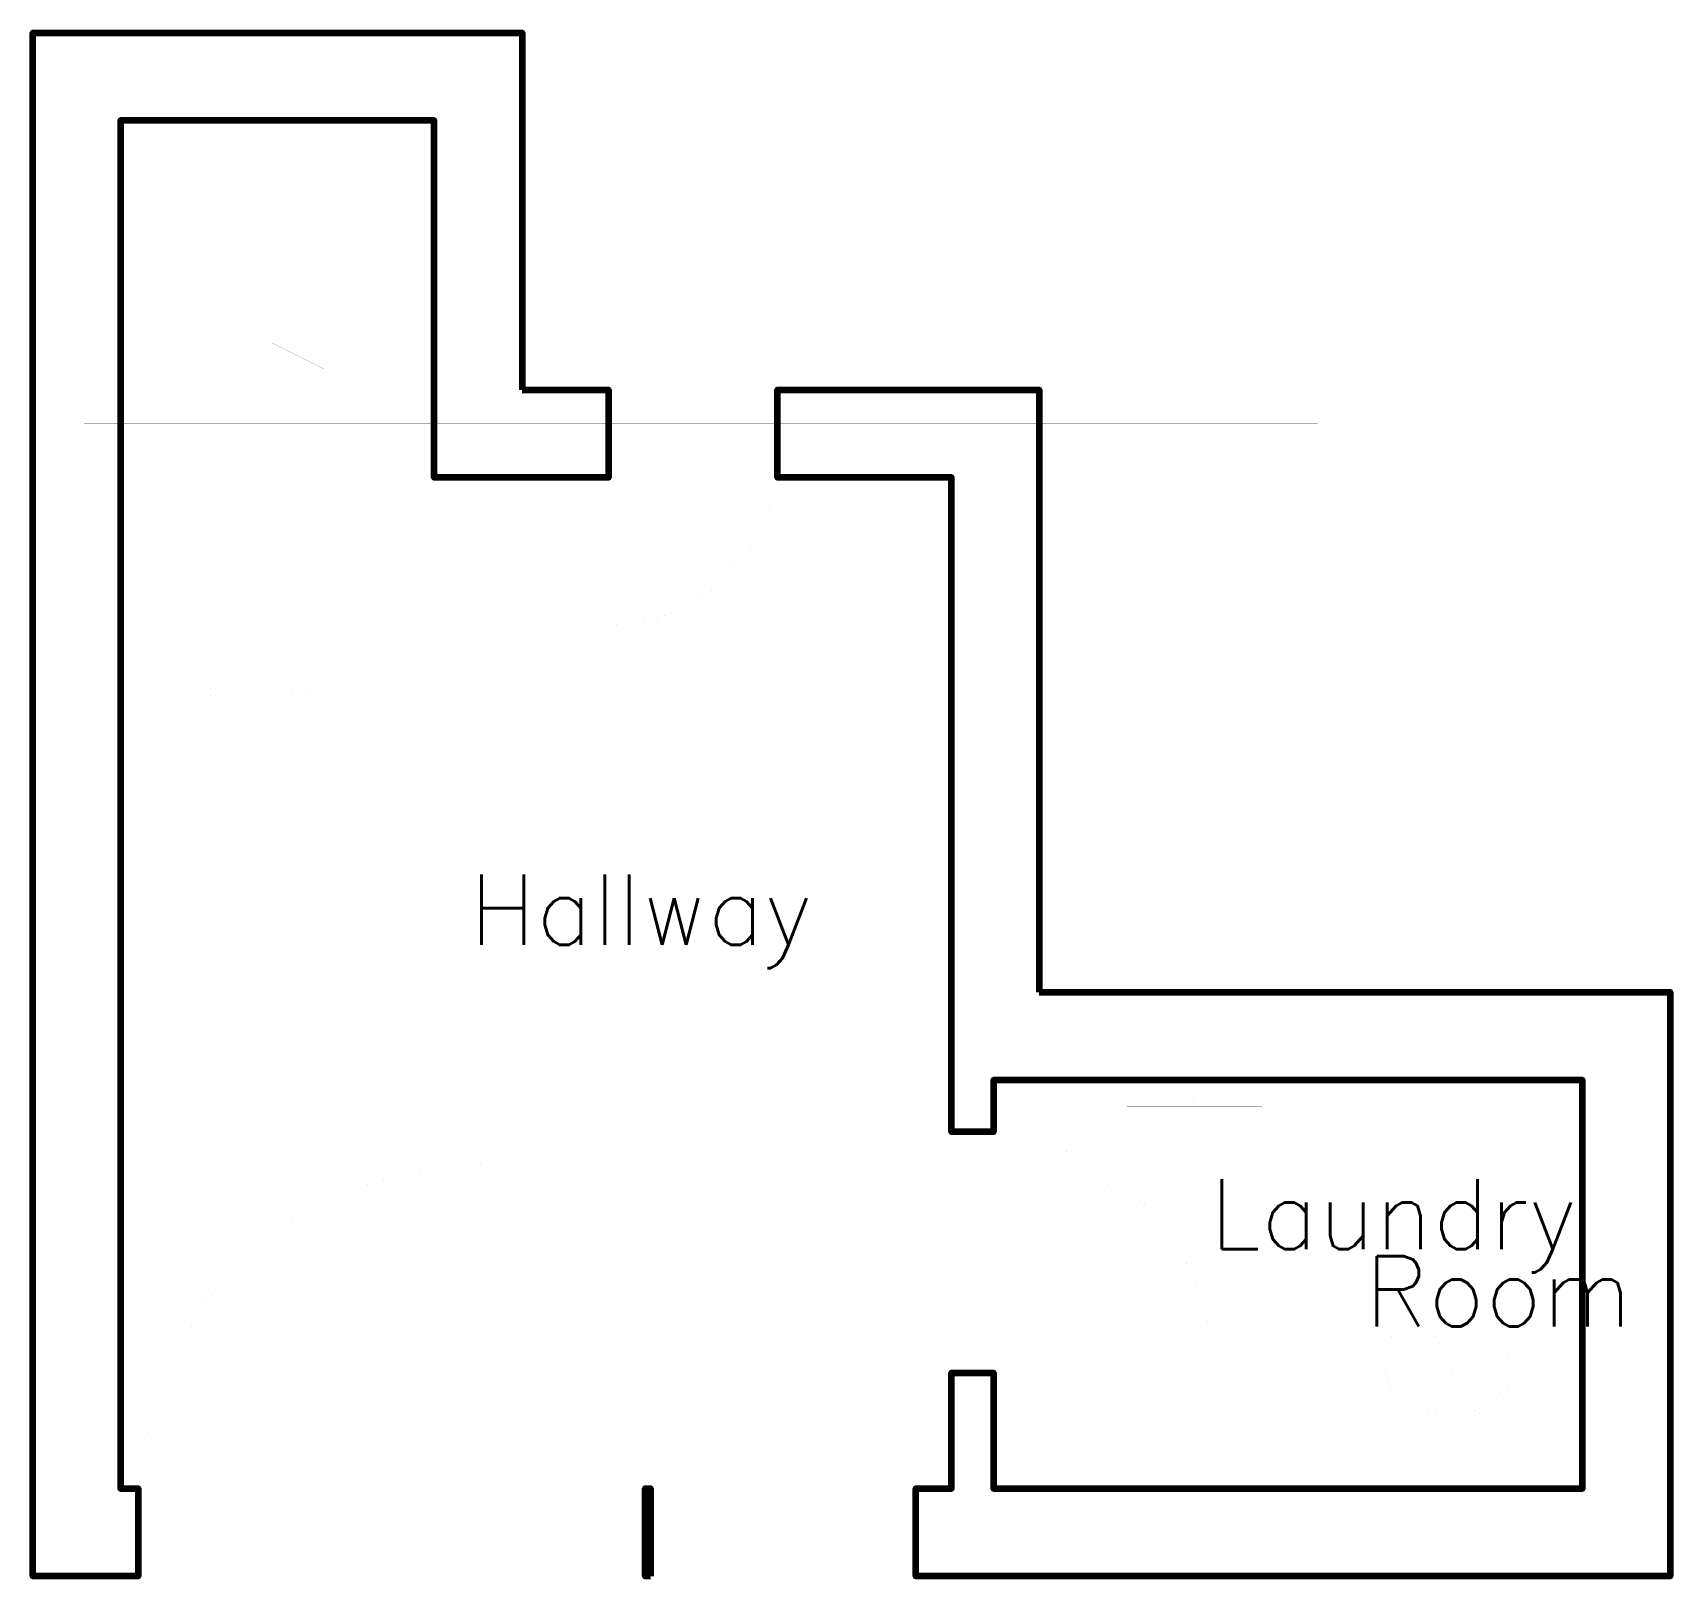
# Model space of a CAD drawing. Header units: metres. Extents: x -3.2 to 1.47, y -1.25 to 3.15.
import ezdxf
from ezdxf.enums import TextEntityAlignment as Align

# ---------------------------------------------------------------- set-up
doc = ezdxf.new("R2010")
doc.units = ezdxf.units.M
doc.header["$LTSCALE"] = 10
doc.layers.get('0').update_dxf_attribs({"linetype": 'CONTINUOUS', "lineweight": 100})
for name, color, linetype, lineweight in [('doors', 1, 'CONTINUOUS', 100), ('roomitems', 2, 'CONTINUOUS', 100), ('structure', 4, 'CONTINUOUS', 100), ('texts', 5, 'CONTINUOUS', 100), ('wallitems', 15, 'CONTINUOUS', 100), ('walls', 8, 'CONTINUOUS', 100), ('windows', 3, 'CONTINUOUS', 100)]:
    doc.layers.add(name, color=color, linetype=linetype, lineweight=lineweight)
doc.styles.get("Standard").update_dxf_attribs({"font": 'txt', "width": 0.75, "bigfont": 'bigfont.shx'})

msp = doc.modelspace()

# ---------------------------------------------------------------- texts
at = {"layer": 'texts'}
for s, p in [('Hallway', (-1.463, 0.6531)), ('Laundry', (0.68, -0.2142)), ('Room', (0.98, -0.4341))]:
    msp.add_text(s, height=0.2, dxfattribs=at).set_placement(p, align=Align.MIDDLE_CENTER)

# ---------------------------------------------------------------- blocks, each defined once
blk = doc.blocks.new('F-0')
at = {"color": 0, "const_width": 0.01}
for points in [[(-1751.7, 996.7), (-1751.7, 996.7)], [(-1751.7, 996.7), (-1668.9, 996.7)], [(-1751.7, 913.9), (-1751.7, 996.7)], [(-1751.7, 996.7), (-1751.7, 996.7)], [(-1751.7, 996.7), (-1751.7, 996.7)], [(-1751.7, 996.7), (-1751.7, 996.7)], [(-1751.7, 996.7), (-1751.7, 996.7)], [(-1751.7, 996.7), (-1751.7, 996.7)], [(-1751.7, 996.7), (-1751.7, 996.7)], [(-1751.7, 996.7), (-1751.7, 996.7)], [(-1751.7, 996.7), (-1751.7, 996.7)], [(-1751.7, 996.7), (-1751.7, 996.7)], [(-1751.7, 996.7), (-1751.7, 996.7)], [(-1751.7, 996.7), (-1751.7, 996.7)], [(-1751.7, 996.7), (-1751.7, 996.7)], [(-1751.7, 996.7), (-1751.7, 996.7)], [(-1751.7, 996.7), (-1751.7, 996.7)], [(-1668.9, 913.9), (-1751.7, 996.7)], [(-1668.9, 996.7), (-1586.1, 996.7)], [(-1586.1, 996.7), (-1503.3, 996.7)], [(-1503.3, 996.7), (-1420.6, 996.7)], [(-1420.6, 996.7), (-1337.8, 996.7)], [(-1337.8, 996.7), (-1255, 996.7)], [(-1255, 996.7), (-1172.2, 996.7)], [(-1213.6, 913.9), (-1255, 996.7)], [(-1172.2, 996.7), (-1089.4, 996.7)], [(-1089.4, 996.7), (-1006.7, 996.7)], [(-1006.7, 996.7), (-923.9, 996.7)], [(-923.9, 996.7), (-841.1, 996.7)], [(-841.1, 996.7), (-758.3, 996.7)], [(-761.4, 996.7), (-761.4, 996.7)], [(-761.4, 996.7), (-739.4, 996.7)], [(-761.4, 913.9), (-761.4, 996.7)], [(-761.4, 996.7), (-761.4, 996.7)], [(-761.4, 996.7), (-761.4, 996.7)], [(-761.4, 996.7), (-761.4, 996.7)], [(-761.4, 996.7), (-761.4, 996.7)], [(-761.4, 996.7), (-761.4, 996.7)], [(-761.4, 996.7), (-761.4, 996.7)], [(-761.4, 996.7), (-761.4, 996.7)], [(-761.4, 996.7), (-761.4, 996.7)], [(-761.4, 996.7), (-761.4, 996.7)], [(-761.4, 996.7), (-761.4, 996.7)], [(-761.4, 996.7), (-761.4, 996.7)], [(-761.4, 996.7), (-761.4, 996.7)], [(-761.4, 996.7), (-761.4, 996.7)], [(-761.4, 996.7), (-761.4, 996.7)], [(-758.3, 996.7), (-758.3, 913.9)], [(-739.4, 996.7), (-717.4, 996.7)], [(-717.4, 996.7), (-695.4, 996.7)], [(-695.4, 996.7), (-673.5, 996.7)], [(-673.5, 996.7), (-651.5, 996.7)], [(-651.5, 996.7), (-629.5, 996.7)], [(-629.5, 996.7), (-607.5, 996.7)], [(-607.5, 996.7), (-585.5, 996.7)], [(-585.5, 996.7), (-563.6, 996.7)], [(-563.6, 996.7), (-541.6, 996.7)], [(-541.6, 996.7), (-519.6, 996.7)], [(-519.6, 996.7), (-497.6, 996.7)], [(-510.4, 996.7), (-510.4, 996.7)], [(-510.4, 996.7), (-488.4, 996.7)], [(-510.4, 913.9), (-510.4, 996.7)], [(-510.4, 996.7), (-510.4, 996.7)], [(-510.4, 996.7), (-510.4, 996.7)], [(-510.4, 996.7), (-510.4, 996.7)], [(-510.4, 996.7), (-510.4, 996.7)], [(-510.4, 996.7), (-510.4, 996.7)], [(-510.4, 996.7), (-510.4, 996.7)], [(-510.4, 996.7), (-510.4, 996.7)], [(-510.4, 996.7), (-510.4, 996.7)], [(-510.4, 996.7), (-510.4, 996.7)], [(-510.4, 996.7), (-510.4, 996.7)], [(-510.4, 996.7), (-510.4, 996.7)], [(-510.4, 996.7), (-510.4, 996.7)], [(-510.4, 996.7), (-510.4, 996.7)], [(-510.4, 996.7), (-510.4, 996.7)], [(-497.6, 996.7), (-497.6, 913.9)], [(-488.4, 996.7), (-466.4, 996.7)], [(-466.4, 996.7), (-444.4, 996.7)], [(-444.4, 996.7), (-422.5, 996.7)], [(-422.5, 996.7), (-400.5, 996.7)], [(-400.5, 996.7), (-378.5, 996.7)], [(-378.5, 996.7), (-356.5, 996.7)], [(-356.5, 996.7), (-334.5, 996.7)], [(-334.5, 996.7), (-312.6, 996.7)], [(-312.6, 996.7), (-290.6, 996.7)], [(-290.6, 996.7), (-268.6, 996.7)], [(-268.6, 996.7), (-246.6, 996.7)], [(-259.4, 996.7), (-259.4, 996.7)], [(-259.4, 996.7), (-237.4, 996.7)], [(-259.4, 913.9), (-259.4, 996.7)], [(-259.4, 996.7), (-259.4, 996.7)], [(-259.4, 996.7), (-259.4, 996.7)], [(-259.4, 996.7), (-259.4, 996.7)], [(-259.4, 996.7), (-259.4, 996.7)], [(-259.4, 996.7), (-259.4, 996.7)], [(-259.4, 996.7), (-259.4, 996.7)], [(-259.4, 996.7), (-259.4, 996.7)], [(-259.4, 996.7), (-259.4, 996.7)], [(-259.4, 996.7), (-259.4, 996.7)], [(-259.4, 996.7), (-259.4, 996.7)], [(-259.4, 996.7), (-259.4, 996.7)], [(-259.4, 996.7), (-259.4, 996.7)], [(-259.4, 996.7), (-259.4, 996.7)], [(-259.4, 996.7), (-259.4, 996.7)], [(-246.6, 996.7), (-246.6, 913.9)], [(-237.4, 996.7), (-215.4, 996.7)], [(-215.4, 996.7), (-193.4, 996.7)], [(-193.4, 996.7), (-171.5, 996.7)], [(-171.5, 996.7), (-149.5, 996.7)], [(-149.5, 996.7), (-127.5, 996.7)], [(-127.5, 996.7), (-105.5, 996.7)], [(-105.5, 996.7), (-83.5, 996.7)], [(-83.5, 996.7), (-61.6, 996.7)], [(-61.6, 996.7), (-39.6, 996.7)], [(-39.6, 996.7), (-17.6, 996.7)], [(-17.6, 996.7), (4.4, 996.7)], [(-8.4, 996.7), (-8.4, 996.7)], [(-8.4, 996.7), (13.6, 996.7)], [(-8.4, 913.9), (-8.4, 996.7)], [(-8.4, 996.7), (-8.4, 996.7)], [(-8.4, 996.7), (-8.4, 996.7)], [(-8.4, 996.7), (-8.4, 996.7)], [(-8.4, 996.7), (-8.4, 996.7)], [(-8.4, 996.7), (-8.4, 996.7)], [(-8.4, 996.7), (-8.4, 996.7)], [(-8.4, 996.7), (-8.4, 996.7)], [(-8.4, 996.7), (-8.4, 996.7)], [(-8.4, 996.7), (-8.4, 996.7)], [(-8.4, 996.7), (-8.4, 996.7)], [(-8.4, 996.7), (-8.4, 996.7)], [(-8.4, 996.7), (-8.4, 996.7)], [(-8.4, 996.7), (-8.4, 996.7)], [(-8.4, 996.7), (-8.4, 996.7)], [(4.4, 996.7), (4.4, 913.9)], [(13.6, 996.7), (35.6, 996.7)], [(35.6, 996.7), (57.6, 996.7)], [(57.6, 996.7), (79.5, 996.7)], [(79.5, 996.7), (101.5, 996.7)], [(101.5, 996.7), (123.5, 996.7)], [(123.5, 996.7), (145.5, 996.7)], [(145.5, 996.7), (167.5, 996.7)], [(167.5, 996.7), (189.4, 996.7)], [(189.4, 996.7), (211.4, 996.7)], [(211.4, 996.7), (233.4, 996.7)], [(233.4, 996.7), (255.4, 996.7)], [(242.6, 996.7), (242.6, 996.7)], [(242.6, 996.7), (264.6, 996.7)], [(242.6, 913.9), (242.6, 996.7)], [(242.6, 996.7), (242.6, 996.7)], [(242.6, 996.7), (242.6, 996.7)], [(242.6, 996.7), (242.6, 996.7)], [(242.6, 996.7), (242.6, 996.7)], [(242.6, 996.7), (242.6, 996.7)], [(242.6, 996.7), (242.6, 996.7)], [(242.6, 996.7), (242.6, 996.7)], [(242.6, 996.7), (242.6, 996.7)], [(242.6, 996.7), (242.6, 996.7)], [(242.6, 996.7), (242.6, 996.7)], [(242.6, 996.7), (242.6, 996.7)], [(242.6, 996.7), (242.6, 996.7)], [(242.6, 996.7), (242.6, 996.7)], [(242.6, 996.7), (242.6, 996.7)], [(255.4, 996.7), (255.4, 913.9)], [(264.6, 996.7), (286.6, 996.7)], [(286.6, 996.7), (308.6, 996.7)], [(308.6, 996.7), (330.5, 996.7)], [(330.5, 996.7), (352.5, 996.7)], [(352.5, 996.7), (374.5, 996.7)], [(374.5, 996.7), (396.5, 996.7)], [(396.5, 996.7), (418.5, 996.7)], [(418.5, 996.7), (440.4, 996.7)], [(440.4, 996.7), (462.4, 996.7)], [(462.4, 996.7), (484.4, 996.7)], [(484.4, 996.7), (506.4, 996.7)], [(493.6, 996.7), (493.6, 996.7)], [(493.6, 996.7), (515.6, 996.7)], [(493.6, 913.9), (493.6, 996.7)], [(493.6, 996.7), (493.6, 996.7)], [(493.6, 996.7), (493.6, 996.7)], [(493.6, 996.7), (493.6, 996.7)], [(493.6, 996.7), (493.6, 996.7)], [(493.6, 996.7), (493.6, 996.7)], [(493.6, 996.7), (493.6, 996.7)], [(493.6, 996.7), (493.6, 996.7)], [(493.6, 996.7), (493.6, 996.7)], [(493.6, 996.7), (493.6, 996.7)], [(493.6, 996.7), (493.6, 996.7)], [(493.6, 996.7), (493.6, 996.7)], [(493.6, 996.7), (493.6, 996.7)], [(493.6, 996.7), (493.6, 996.7)], [(493.6, 996.7), (493.6, 996.7)], [(506.4, 996.7), (506.4, 913.9)], [(515.6, 996.7), (537.6, 996.7)], [(537.6, 996.7), (559.6, 996.7)], [(559.6, 996.7), (581.5, 996.7)], [(581.5, 996.7), (603.5, 996.7)], [(603.5, 996.7), (625.5, 996.7)], [(625.5, 996.7), (647.5, 996.7)], [(647.5, 996.7), (669.5, 996.7)], [(669.5, 996.7), (691.4, 996.7)], [(691.4, 996.7), (713.4, 996.7)], [(713.4, 996.7), (735.4, 996.7)], [(735.4, 996.7), (757.4, 996.7)], [(744.6, 996.7), (744.6, 996.7)], [(744.6, 996.7), (766.6, 996.7)], [(744.6, 913.9), (744.6, 996.7)], [(744.6, 996.7), (744.6, 996.7)], [(744.6, 996.7), (744.6, 996.7)], [(744.6, 996.7), (744.6, 996.7)], [(744.6, 996.7), (744.6, 996.7)], [(744.6, 996.7), (744.6, 996.7)], [(744.6, 996.7), (744.6, 996.7)], [(744.6, 996.7), (744.6, 996.7)], [(744.6, 996.7), (744.6, 996.7)], [(744.6, 996.7), (744.6, 996.7)], [(744.6, 996.7), (744.6, 996.7)], [(744.6, 996.7), (744.6, 996.7)], [(744.6, 996.7), (744.6, 996.7)], [(744.6, 996.7), (744.6, 996.7)], [(744.6, 996.7), (744.6, 996.7)], [(757.4, 996.7), (757.4, 913.9)], [(766.6, 996.7), (788.6, 996.7)], [(788.6, 996.7), (810.6, 996.7)], [(810.6, 996.7), (832.5, 996.7)], [(832.5, 996.7), (854.5, 996.7)], [(854.5, 996.7), (876.5, 996.7)], [(876.5, 996.7), (898.5, 996.7)], [(898.5, 996.7), (920.5, 996.7)], [(920.5, 996.7), (942.4, 996.7)], [(942.4, 996.7), (964.4, 996.7)], [(964.4, 996.7), (986.4, 996.7)], [(986.4, 996.7), (1008.4, 996.7)], [(995.6, 996.7), (995.6, 996.7)], [(995.6, 996.7), (1017.6, 996.7)], [(995.6, 913.9), (995.6, 996.7)], [(995.6, 996.7), (995.6, 996.7)], [(995.6, 996.7), (995.6, 996.7)], [(995.6, 996.7), (995.6, 996.7)], [(995.6, 996.7), (995.6, 996.7)], [(995.6, 996.7), (995.6, 996.7)], [(995.6, 996.7), (995.6, 996.7)], [(995.6, 996.7), (995.6, 996.7)], [(995.6, 996.7), (995.6, 996.7)], [(995.6, 996.7), (995.6, 996.7)], [(995.6, 996.7), (995.6, 996.7)], [(995.6, 996.7), (995.6, 996.7)], [(995.6, 996.7), (995.6, 996.7)], [(995.6, 996.7), (995.6, 996.7)], [(995.6, 996.7), (995.6, 996.7)], [(1008.4, 996.7), (1008.4, 913.9)], [(1017.6, 996.7), (1039.6, 996.7)], [(1039.6, 996.7), (1061.6, 996.7)], [(1061.6, 996.7), (1083.5, 996.7)], [(1083.5, 996.7), (1105.5, 996.7)], [(1105.5, 996.7), (1127.5, 996.7)], [(1127.5, 996.7), (1149.5, 996.7)], [(1149.5, 996.7), (1171.5, 996.7)], [(1171.5, 996.7), (1193.4, 996.7)], [(1193.4, 996.7), (1215.4, 996.7)], [(1215.4, 996.7), (1237.4, 996.7)], [(1237.4, 996.7), (1259.4, 996.7)], [(1246.6, 996.7), (1246.6, 996.7)], [(1246.6, 996.7), (1268.6, 996.7)], [(1246.6, 913.9), (1246.6, 996.7)], [(1246.6, 996.7), (1246.6, 996.7)], [(1246.6, 996.7), (1246.6, 996.7)], [(1246.6, 996.7), (1246.6, 996.7)], [(1246.6, 996.7), (1246.6, 996.7)], [(1246.6, 996.7), (1246.6, 996.7)], [(1246.6, 996.7), (1246.6, 996.7)], [(1246.6, 996.7), (1246.6, 996.7)], [(1246.6, 996.7), (1246.6, 996.7)], [(1246.6, 996.7), (1246.6, 996.7)], [(1246.6, 996.7), (1246.6, 996.7)], [(1246.6, 996.7), (1246.6, 996.7)], [(1246.6, 996.7), (1246.6, 996.7)], [(1246.6, 996.7), (1246.6, 996.7)], [(1246.6, 996.7), (1246.6, 996.7)], [(1259.4, 996.7), (1259.4, 913.9)], [(1268.6, 996.7), (1290.6, 996.7)], [(1290.6, 996.7), (1312.6, 996.7)], [(1312.6, 996.7), (1334.5, 996.7)], [(1334.5, 996.7), (1356.5, 996.7)], [(1356.5, 996.7), (1378.5, 996.7)], [(1378.5, 996.7), (1400.5, 996.7)], [(1400.5, 996.7), (1422.5, 996.7)], [(1422.5, 996.7), (1444.4, 996.7)], [(1444.4, 996.7), (1466.4, 996.7)], [(1466.4, 996.7), (1488.4, 996.7)], [(1488.4, 996.7), (1510.4, 996.7)], [(1497.6, 996.7), (1497.6, 996.7)], [(1497.6, 996.7), (1519.6, 996.7)], [(1497.6, 913.9), (1497.6, 996.7)], [(1497.6, 996.7), (1497.6, 996.7)], [(1497.6, 996.7), (1497.6, 996.7)], [(1497.6, 996.7), (1497.6, 996.7)], [(1497.6, 996.7), (1497.6, 996.7)], [(1497.6, 996.7), (1497.6, 996.7)], [(1497.6, 996.7), (1497.6, 996.7)], [(1497.6, 996.7), (1497.6, 996.7)], [(1497.6, 996.7), (1497.6, 996.7)], [(1497.6, 996.7), (1497.6, 996.7)], [(1497.6, 996.7), (1497.6, 996.7)], [(1497.6, 996.7), (1497.6, 996.7)], [(1497.6, 996.7), (1497.6, 996.7)], [(1497.6, 996.7), (1497.6, 996.7)], [(1497.6, 996.7), (1497.6, 996.7)], [(1510.4, 996.7), (1510.4, 913.9)], [(1519.6, 996.7), (1541.6, 996.7)], [(1541.6, 996.7), (1563.6, 996.7)], [(1563.6, 996.7), (1585.5, 996.7)], [(1585.5, 996.7), (1607.5, 996.7)], [(1607.5, 996.7), (1629.5, 996.7)], [(1629.5, 996.7), (1651.5, 996.7)], [(1651.5, 996.7), (1673.5, 996.7)], [(1673.5, 996.7), (1695.4, 996.7)], [(1695.4, 996.7), (1717.4, 996.7)], [(1717.4, 996.7), (1739.4, 996.7)], [(1739.4, 996.7), (1761.4, 996.7)], [(1761.4, 996.7), (1761.4, 913.9)], [(-1751.7, 831.1), (-1751.7, 913.9)], [(-1586.1, 831.1), (-1668.9, 913.9)], [(-1172.2, 831.1), (-1213.6, 913.9)], [(-761.4, 831.1), (-761.4, 913.9)], [(-758.3, 913.9), (-758.3, 831.1)], [(-510.4, 831.1), (-510.4, 913.9)], [(-497.6, 913.9), (-497.6, 831.1)], [(-259.4, 831.1), (-259.4, 913.9)], [(-246.6, 913.9), (-246.6, 831.1)], [(-8.4, 831.1), (-8.4, 913.9)], [(4.4, 913.9), (4.4, 831.1)], [(242.6, 831.1), (242.6, 913.9)], [(255.4, 913.9), (255.4, 831.1)], [(493.6, 831.1), (493.6, 913.9)], [(506.4, 913.9), (506.4, 831.1)], [(744.6, 831.1), (744.6, 913.9)], [(757.4, 913.9), (757.4, 831.1)], [(995.6, 831.1), (995.6, 913.9)], [(1008.4, 913.9), (1008.4, 831.1)], [(1246.6, 831.1), (1246.6, 913.9)], [(1259.4, 913.9), (1259.4, 831.1)], [(1497.6, 831.1), (1497.6, 913.9)], [(1510.4, 913.9), (1510.4, 831.1)], [(1761.4, 913.9), (1761.4, 831.1)], [(-1751.7, 748.3), (-1751.7, 831.1)], [(-1503.3, 748.3), (-1586.1, 831.1)], [(-1130.8, 748.3), (-1172.2, 831.1)], [(-761.4, 748.3), (-761.4, 831.1)], [(-758.3, 831.1), (-758.3, 748.3)], [(-510.4, 748.3), (-510.4, 831.1)], [(-497.6, 831.1), (-497.6, 748.3)], [(-259.4, 748.3), (-259.4, 831.1)], [(-246.6, 831.1), (-246.6, 748.3)], [(-8.4, 748.3), (-8.4, 831.1)], [(4.4, 831.1), (4.4, 748.3)], [(242.6, 748.3), (242.6, 831.1)], [(255.4, 831.1), (255.4, 748.3)], [(493.6, 748.3), (493.6, 831.1)], [(506.4, 831.1), (506.4, 748.3)], [(744.6, 748.3), (744.6, 831.1)], [(757.4, 831.1), (757.4, 748.3)], [(995.6, 748.3), (995.6, 831.1)], [(1008.4, 831.1), (1008.4, 748.3)], [(1246.6, 748.3), (1246.6, 831.1)], [(1259.4, 831.1), (1259.4, 748.3)], [(1497.6, 748.3), (1497.6, 831.1)], [(1510.4, 831.1), (1510.4, 748.3)], [(1761.4, 831.1), (1761.4, 748.3)], [(-1751.7, 665.6), (-1751.7, 748.3)], [(-1420.6, 665.6), (-1503.3, 748.3)], [(-1089.4, 665.6), (-1130.8, 748.3)], [(-761.4, 665.6), (-761.4, 748.3)], [(-758.3, 748.3), (-758.3, 665.6)], [(-510.4, 665.6), (-510.4, 748.3)], [(-497.6, 748.3), (-497.6, 665.6)], [(-259.4, 665.6), (-259.4, 748.3)], [(-246.6, 748.3), (-246.6, 665.6)], [(-8.4, 665.6), (-8.4, 748.3)], [(4.4, 748.3), (4.4, 665.6)], [(242.6, 665.6), (242.6, 748.3)], [(255.4, 748.3), (255.4, 665.6)], [(493.6, 665.6), (493.6, 748.3)], [(506.4, 748.3), (506.4, 665.6)], [(744.6, 665.6), (744.6, 748.3)], [(757.4, 748.3), (757.4, 665.6)], [(995.6, 665.6), (995.6, 748.3)], [(1008.4, 748.3), (1008.4, 665.6)], [(1246.6, 665.6), (1246.6, 748.3)], [(1259.4, 748.3), (1259.4, 665.6)], [(1497.6, 665.6), (1497.6, 748.3)], [(1510.4, 748.3), (1510.4, 665.6)], [(1761.4, 748.3), (1761.4, 665.6)], [(-1751.7, 582.8), (-1751.7, 665.6)], [(-1337.8, 582.8), (-1420.6, 665.6)], [(-1048.1, 582.8), (-1089.4, 665.6)], [(-761.4, 582.8), (-761.4, 665.6)], [(-758.3, 665.6), (-758.3, 582.8)], [(-510.4, 582.8), (-510.4, 665.6)], [(-497.6, 665.6), (-497.6, 582.8)], [(-259.4, 582.8), (-259.4, 665.6)], [(-246.6, 665.6), (-246.6, 582.8)], [(-8.4, 582.8), (-8.4, 665.6)], [(4.4, 665.6), (4.4, 582.8)], [(242.6, 582.8), (242.6, 665.6)], [(255.4, 665.6), (255.4, 582.8)], [(493.6, 582.8), (493.6, 665.6)], [(506.4, 665.6), (506.4, 582.8)], [(744.6, 582.8), (744.6, 665.6)], [(757.4, 665.6), (757.4, 582.8)], [(995.6, 582.8), (995.6, 665.6)], [(1008.4, 665.6), (1008.4, 582.8)], [(1246.6, 582.8), (1246.6, 665.6)], [(1259.4, 665.6), (1259.4, 582.8)], [(1497.6, 582.8), (1497.6, 665.6)], [(1510.4, 665.6), (1510.4, 582.8)], [(1761.4, 665.6), (1761.4, 582.8)], [(-1751.7, 500), (-1751.7, 582.8)], [(-1255, 500), (-1337.8, 582.8)], [(-1006.7, 500), (-1048.1, 582.8)], [(-761.4, 500), (-761.4, 582.8)], [(-758.3, 582.8), (-758.3, 500)], [(-510.4, 500), (-510.4, 582.8)], [(-497.6, 582.8), (-497.6, 500)], [(-259.4, 500), (-259.4, 582.8)], [(-246.6, 582.8), (-246.6, 500)], [(-8.4, 500), (-8.4, 582.8)], [(4.4, 582.8), (4.4, 500)], [(242.6, 500), (242.6, 582.8)], [(255.4, 582.8), (255.4, 500)], [(493.6, 500), (493.6, 582.8)], [(506.4, 582.8), (506.4, 500)], [(744.6, 500), (744.6, 582.8)], [(757.4, 582.8), (757.4, 500)], [(995.6, 500), (995.6, 582.8)], [(1008.4, 582.8), (1008.4, 500)], [(1246.6, 500), (1246.6, 582.8)], [(1259.4, 582.8), (1259.4, 500)], [(1497.6, 500), (1497.6, 582.8)], [(1510.4, 582.8), (1510.4, 500)], [(1761.4, 582.8), (1761.4, 500)], [(-1751.7, 417.2), (-1751.7, 500)], [(-1668.9, 458.6), (-1751.7, 500)], [(-1172.2, 417.2), (-1255, 500)], [(-965.3, 417.2), (-1006.7, 500)], [(-761.4, 417.2), (-761.4, 500)], [(-758.3, 500), (-758.3, 417.2)], [(-510.4, 417.2), (-510.4, 500)], [(-497.6, 500), (-497.6, 417.2)], [(-259.4, 417.2), (-259.4, 500)], [(-246.6, 500), (-246.6, 417.2)], [(-8.4, 417.2), (-8.4, 500)], [(4.4, 500), (4.4, 417.2)], [(242.6, 417.2), (242.6, 500)], [(255.4, 500), (255.4, 417.2)], [(493.6, 417.2), (493.6, 500)], [(506.4, 500), (506.4, 417.2)], [(744.6, 417.2), (744.6, 500)], [(757.4, 500), (757.4, 417.2)], [(995.6, 417.2), (995.6, 500)], [(1008.4, 500), (1008.4, 417.2)], [(1246.6, 417.2), (1246.6, 500)], [(1259.4, 500), (1259.4, 417.2)], [(1497.6, 417.2), (1497.6, 500)], [(1510.4, 500), (1510.4, 417.2)], [(1761.4, 500), (1761.4, 417.2)], [(-1586.1, 417.2), (-1668.9, 458.6)], [(-1751.7, 334.4), (-1751.7, 417.2)], [(-1503.3, 375.8), (-1586.1, 417.2)], [(-1420.6, 334.4), (-1503.3, 375.8)], [(-1089.4, 334.4), (-1172.2, 417.2)], [(-923.9, 334.4), (-965.3, 417.2)], [(-761.4, 334.4), (-761.4, 417.2)], [(-758.3, 417.2), (-758.3, 334.4)], [(-510.4, 334.4), (-510.4, 417.2)], [(-497.6, 417.2), (-497.6, 334.4)], [(-259.4, 334.4), (-259.4, 417.2)], [(-246.6, 417.2), (-246.6, 334.4)], [(-8.4, 334.4), (-8.4, 417.2)], [(4.4, 417.2), (4.4, 334.4)], [(242.6, 334.4), (242.6, 417.2)], [(255.4, 417.2), (255.4, 334.4)], [(493.6, 334.4), (493.6, 417.2)], [(506.4, 417.2), (506.4, 334.4)], [(744.6, 334.4), (744.6, 417.2)], [(757.4, 417.2), (757.4, 334.4)], [(995.6, 334.4), (995.6, 417.2)], [(1008.4, 417.2), (1008.4, 334.4)], [(1246.6, 334.4), (1246.6, 417.2)], [(1259.4, 417.2), (1259.4, 334.4)], [(1497.6, 334.4), (1497.6, 417.2)], [(1510.4, 417.2), (1510.4, 334.4)], [(1761.4, 417.2), (1761.4, 334.4)], [(-1751.7, 251.7), (-1751.7, 334.4)], [(-1337.8, 293.1), (-1420.6, 334.4)], [(-1006.7, 251.7), (-1089.4, 334.4)], [(-882.5, 251.7), (-923.9, 334.4)], [(-761.4, 251.7), (-761.4, 334.4)], [(-758.3, 334.4), (-758.3, 251.7)], [(-510.4, 251.7), (-510.4, 334.4)], [(-497.6, 334.4), (-497.6, 251.7)], [(-259.4, 251.7), (-259.4, 334.4)], [(-246.6, 334.4), (-246.6, 251.7)], [(-8.4, 251.7), (-8.4, 334.4)], [(4.4, 334.4), (4.4, 251.7)], [(242.6, 251.7), (242.6, 334.4)], [(255.4, 334.4), (255.4, 251.7)], [(493.6, 251.7), (493.6, 334.4)], [(506.4, 334.4), (506.4, 251.7)], [(744.6, 251.7), (744.6, 334.4)], [(757.4, 334.4), (757.4, 251.7)], [(995.6, 251.7), (995.6, 334.4)], [(1008.4, 334.4), (1008.4, 251.7)], [(1246.6, 251.7), (1246.6, 334.4)], [(1259.4, 334.4), (1259.4, 251.7)], [(1497.6, 251.7), (1497.6, 334.4)], [(1510.4, 334.4), (1510.4, 251.7)], [(1761.4, 334.4), (1761.4, 251.7)], [(-1255, 251.7), (-1337.8, 293.1)], [(-1751.7, 168.9), (-1751.7, 251.7)], [(-1172.2, 210.3), (-1255, 251.7)], [(-923.9, 168.9), (-1006.7, 251.7)], [(-841.1, 168.9), (-882.5, 251.7)], [(-761.4, 168.9), (-761.4, 251.7)], [(-758.3, 251.7), (-758.3, 168.9)], [(-510.4, 168.9), (-510.4, 251.7)], [(-497.6, 251.7), (-497.6, 168.9)], [(-259.4, 168.9), (-259.4, 251.7)], [(-246.6, 251.7), (-246.6, 168.9)], [(-8.4, 168.9), (-8.4, 251.7)], [(4.4, 251.7), (4.4, 168.9)], [(242.6, 168.9), (242.6, 251.7)], [(255.4, 251.7), (255.4, 168.9)], [(493.6, 168.9), (493.6, 251.7)], [(506.4, 251.7), (506.4, 168.9)], [(744.6, 168.9), (744.6, 251.7)], [(757.4, 251.7), (757.4, 168.9)], [(995.6, 168.9), (995.6, 251.7)], [(1008.4, 251.7), (1008.4, 168.9)], [(1246.6, 168.9), (1246.6, 251.7)], [(1259.4, 251.7), (1259.4, 168.9)], [(1497.6, 168.9), (1497.6, 251.7)], [(1510.4, 251.7), (1510.4, 168.9)], [(1761.4, 251.7), (1761.4, 168.9)], [(-1089.4, 168.9), (-1172.2, 210.3)], [(-1751.7, 86.1), (-1751.7, 168.9)], [(-1006.7, 127.5), (-1089.4, 168.9)], [(-841.1, 86.1), (-923.9, 168.9)], [(-799.7, 86.1), (-841.1, 168.9)], [(-761.4, 86.1), (-761.4, 168.9)], [(-758.3, 168.9), (-758.3, 86.1)], [(-510.4, 86.1), (-510.4, 168.9)], [(-497.6, 168.9), (-497.6, 86.1)], [(-259.4, 86.1), (-259.4, 168.9)], [(-246.6, 168.9), (-246.6, 86.1)], [(-8.4, 86.1), (-8.4, 168.9)], [(4.4, 168.9), (4.4, 86.1)], [(242.6, 86.1), (242.6, 168.9)], [(255.4, 168.9), (255.4, 86.1)], [(493.6, 86.1), (493.6, 168.9)], [(506.4, 168.9), (506.4, 86.1)], [(744.6, 86.1), (744.6, 168.9)], [(757.4, 168.9), (757.4, 86.1)], [(995.6, 86.1), (995.6, 168.9)], [(1008.4, 168.9), (1008.4, 86.1)], [(1246.6, 86.1), (1246.6, 168.9)], [(1259.4, 168.9), (1259.4, 86.1)], [(1497.6, 86.1), (1497.6, 168.9)], [(1510.4, 168.9), (1510.4, 86.1)], [(1761.4, 168.9), (1761.4, 86.1)], [(-923.9, 86.1), (-1006.7, 127.5)], [(-1751.7, 3.3), (-1751.7, 86.1)], [(-841.1, 44.7), (-923.9, 86.1)], [(-758.3, 3.3), (-841.1, 86.1)], [(-758.3, 3.3), (-799.7, 86.1)], [(-761.4, 3.3), (-761.4, 86.1)], [(-758.3, 86.1), (-758.3, 3.3)], [(-510.4, 3.3), (-510.4, 86.1)], [(-497.6, 86.1), (-497.6, 3.3)], [(-259.4, 3.3), (-259.4, 86.1)], [(-246.6, 86.1), (-246.6, 3.3)], [(-8.4, 3.3), (-8.4, 86.1)], [(4.4, 86.1), (4.4, 3.3)], [(242.6, 3.3), (242.6, 86.1)], [(255.4, 86.1), (255.4, 3.3)], [(493.6, 3.3), (493.6, 86.1)], [(506.4, 86.1), (506.4, 3.3)], [(744.6, 3.3), (744.6, 86.1)], [(757.4, 86.1), (757.4, 3.3)], [(995.6, 3.3), (995.6, 86.1)], [(1008.4, 86.1), (1008.4, 3.3)], [(1246.6, 3.3), (1246.6, 86.1)], [(1259.4, 86.1), (1259.4, 3.3)], [(1497.6, 3.3), (1497.6, 86.1)], [(1510.4, 86.1), (1510.4, 3.3)], [(1761.4, 86.1), (1761.4, 3.3)], [(-1751.7, 6.4), (-1751.7, 6.4)], [(-1751.7, 6.4), (-1668.9, 6.4)], [(-1751.7, -15.5), (-1751.7, 6.4)], [(-1751.7, 6.4), (-1751.7, 6.4)], [(-1751.7, 6.4), (-1751.7, 6.4)], [(-1751.7, 6.4), (-1751.7, 6.4)], [(-1751.7, 6.4), (-1751.7, 6.4)], [(-1751.7, 6.4), (-1751.7, 6.4)], [(-1751.7, 6.4), (-1751.7, 6.4)], [(-1751.7, 6.4), (-1751.7, 6.4)], [(-1751.7, 6.4), (-1751.7, 6.4)], [(-1751.7, 6.4), (-1751.7, 6.4)], [(-1751.7, 6.4), (-1751.7, 6.4)], [(-1751.7, 6.4), (-1751.7, 6.4)], [(-1751.7, 6.4), (-1751.7, 6.4)], [(-1751.7, 6.4), (-1751.7, 6.4)], [(-1751.7, 6.4), (-1751.7, 6.4)], [(-1668.9, 3.3), (-1751.7, 3.3)], [(-1668.9, 6.4), (-1586.1, 6.4)], [(-1586.1, 3.3), (-1668.9, 3.3)], [(-1586.1, 6.4), (-1503.3, 6.4)], [(-1503.3, 3.3), (-1586.1, 3.3)], [(-1503.3, 6.4), (-1420.6, 6.4)], [(-1420.6, 3.3), (-1503.3, 3.3)], [(-1420.6, 6.4), (-1337.8, 6.4)], [(-1337.8, 3.3), (-1420.6, 3.3)], [(-1337.8, 6.4), (-1255, 6.4)], [(-1255, 3.3), (-1337.8, 3.3)], [(-1255, 6.4), (-1172.2, 6.4)], [(-1172.2, 3.3), (-1255, 3.3)], [(-1172.2, 6.4), (-1089.4, 6.4)], [(-1089.4, 3.3), (-1172.2, 3.3)], [(-1089.4, 6.4), (-1006.7, 6.4)], [(-1006.7, 3.3), (-1089.4, 3.3)], [(-1006.7, 6.4), (-923.9, 6.4)], [(-923.9, 3.3), (-1006.7, 3.3)], [(-923.9, 6.4), (-841.1, 6.4)], [(-841.1, 3.3), (-923.9, 3.3)], [(-758.3, 3.3), (-841.1, 44.7)], [(-841.1, 6.4), (-758.3, 6.4)], [(-758.3, 3.3), (-841.1, 3.3)], [(-739.4, 3.3), (-761.4, 3.3)], [(-758.3, 6.4), (-758.3, -15.5)], [(-758.3, 3.3), (-758.3, 3.3)], [(-758.3, 3.3), (-758.3, 3.3)], [(-758.3, 3.3), (-758.3, 3.3)], [(-717.4, 3.3), (-739.4, 3.3)], [(-695.4, 3.3), (-717.4, 3.3)], [(-673.5, 3.3), (-695.4, 3.3)], [(-651.5, 3.3), (-673.5, 3.3)], [(-629.5, 3.3), (-651.5, 3.3)], [(-607.5, 3.3), (-629.5, 3.3)], [(-585.5, 3.3), (-607.5, 3.3)], [(-563.6, 3.3), (-585.5, 3.3)], [(-541.6, 3.3), (-563.6, 3.3)], [(-519.6, 3.3), (-541.6, 3.3)], [(-497.6, 3.3), (-519.6, 3.3)], [(-488.4, 3.3), (-510.4, 3.3)], [(-466.4, 3.3), (-488.4, 3.3)], [(-444.4, 3.3), (-466.4, 3.3)], [(-422.5, 3.3), (-444.4, 3.3)], [(-400.5, 3.3), (-422.5, 3.3)], [(-378.5, 3.3), (-400.5, 3.3)], [(-356.5, 3.3), (-378.5, 3.3)], [(-334.5, 3.3), (-356.5, 3.3)], [(-312.6, 3.3), (-334.5, 3.3)], [(-290.6, 3.3), (-312.6, 3.3)], [(-268.6, 3.3), (-290.6, 3.3)], [(-246.6, 3.3), (-268.6, 3.3)], [(-237.4, 3.3), (-259.4, 3.3)], [(-215.4, 3.3), (-237.4, 3.3)], [(-193.4, 3.3), (-215.4, 3.3)], [(-171.5, 3.3), (-193.4, 3.3)], [(-149.5, 3.3), (-171.5, 3.3)], [(-127.5, 3.3), (-149.5, 3.3)], [(-105.5, 3.3), (-127.5, 3.3)], [(-83.5, 3.3), (-105.5, 3.3)], [(-61.6, 3.3), (-83.5, 3.3)], [(-39.6, 3.3), (-61.6, 3.3)], [(-17.6, 3.3), (-39.6, 3.3)], [(4.4, 3.3), (-17.6, 3.3)], [(13.6, 3.3), (-8.4, 3.3)], [(35.6, 3.3), (13.6, 3.3)], [(57.6, 3.3), (35.6, 3.3)], [(79.5, 3.3), (57.6, 3.3)], [(101.5, 3.3), (79.5, 3.3)], [(123.5, 3.3), (101.5, 3.3)], [(145.5, 3.3), (123.5, 3.3)], [(167.5, 3.3), (145.5, 3.3)], [(189.4, 3.3), (167.5, 3.3)], [(211.4, 3.3), (189.4, 3.3)], [(233.4, 3.3), (211.4, 3.3)], [(255.4, 3.3), (233.4, 3.3)], [(264.6, 3.3), (242.6, 3.3)], [(286.6, 3.3), (264.6, 3.3)], [(308.6, 3.3), (286.6, 3.3)], [(330.5, 3.3), (308.6, 3.3)], [(352.5, 3.3), (330.5, 3.3)], [(374.5, 3.3), (352.5, 3.3)], [(396.5, 3.3), (374.5, 3.3)], [(418.5, 3.3), (396.5, 3.3)], [(440.4, 3.3), (418.5, 3.3)], [(462.4, 3.3), (440.4, 3.3)], [(484.4, 3.3), (462.4, 3.3)], [(506.4, 3.3), (484.4, 3.3)], [(515.6, 3.3), (493.6, 3.3)], [(537.6, 3.3), (515.6, 3.3)], [(559.6, 3.3), (537.6, 3.3)], [(581.5, 3.3), (559.6, 3.3)], [(603.5, 3.3), (581.5, 3.3)], [(625.5, 3.3), (603.5, 3.3)], [(647.5, 3.3), (625.5, 3.3)], [(669.5, 3.3), (647.5, 3.3)], [(691.4, 3.3), (669.5, 3.3)], [(713.4, 3.3), (691.4, 3.3)], [(735.4, 3.3), (713.4, 3.3)], [(757.4, 3.3), (735.4, 3.3)], [(766.6, 3.3), (744.6, 3.3)], [(788.6, 3.3), (766.6, 3.3)], [(810.6, 3.3), (788.6, 3.3)], [(832.5, 3.3), (810.6, 3.3)], [(854.5, 3.3), (832.5, 3.3)], [(876.5, 3.3), (854.5, 3.3)], [(898.5, 3.3), (876.5, 3.3)], [(920.5, 3.3), (898.5, 3.3)], [(942.4, 3.3), (920.5, 3.3)], [(964.4, 3.3), (942.4, 3.3)], [(986.4, 3.3), (964.4, 3.3)], [(1008.4, 3.3), (986.4, 3.3)], [(1017.6, 3.3), (995.6, 3.3)], [(1039.6, 3.3), (1017.6, 3.3)], [(1061.6, 3.3), (1039.6, 3.3)], [(1083.5, 3.3), (1061.6, 3.3)], [(1105.5, 3.3), (1083.5, 3.3)], [(1127.5, 3.3), (1105.5, 3.3)], [(1149.5, 3.3), (1127.5, 3.3)], [(1171.5, 3.3), (1149.5, 3.3)], [(1193.4, 3.3), (1171.5, 3.3)], [(1215.4, 3.3), (1193.4, 3.3)], [(1237.4, 3.3), (1215.4, 3.3)], [(1259.4, 3.3), (1237.4, 3.3)], [(1268.6, 3.3), (1246.6, 3.3)], [(1290.6, 3.3), (1268.6, 3.3)], [(1312.6, 3.3), (1290.6, 3.3)], [(1334.5, 3.3), (1312.6, 3.3)], [(1356.5, 3.3), (1334.5, 3.3)], [(1378.5, 3.3), (1356.5, 3.3)], [(1400.5, 3.3), (1378.5, 3.3)], [(1422.5, 3.3), (1400.5, 3.3)], [(1444.4, 3.3), (1422.5, 3.3)], [(1466.4, 3.3), (1444.4, 3.3)], [(1488.4, 3.3), (1466.4, 3.3)], [(1510.4, 3.3), (1488.4, 3.3)], [(1519.6, 3.3), (1497.6, 3.3)], [(1541.6, 3.3), (1519.6, 3.3)], [(1563.6, 3.3), (1541.6, 3.3)], [(1585.5, 3.3), (1563.6, 3.3)], [(1607.5, 3.3), (1585.5, 3.3)], [(1629.5, 3.3), (1607.5, 3.3)], [(1651.5, 3.3), (1629.5, 3.3)], [(1673.5, 3.3), (1651.5, 3.3)], [(1695.4, 3.3), (1673.5, 3.3)], [(1717.4, 3.3), (1695.4, 3.3)], [(1739.4, 3.3), (1717.4, 3.3)], [(1761.4, 3.3), (1739.4, 3.3)], [(-1751.7, -37.4), (-1751.7, -15.5)], [(-1751.7, -59.3), (-1751.7, -37.4)], [(-758.3, -15.5), (-758.3, -37.4)], [(-758.3, -37.4), (-758.3, -59.3)], [(-1751.7, -81.2), (-1751.7, -59.3)], [(-1751.7, -103.1), (-1751.7, -81.2)], [(-758.3, -59.3), (-758.3, -81.2)], [(-758.3, -81.2), (-758.3, -103.1)], [(-1751.7, -125), (-1751.7, -103.1)], [(-1751.7, -146.9), (-1751.7, -125)], [(-758.3, -103.1), (-758.3, -125)], [(-758.3, -125), (-758.3, -146.9)], [(-1751.7, -168.8), (-1751.7, -146.9)], [(-1751.7, -190.7), (-1751.7, -168.8)], [(-758.3, -146.9), (-758.3, -168.8)], [(-758.3, -168.8), (-758.3, -190.7)], [(-1751.7, -212.6), (-1751.7, -190.7)], [(-1751.7, -234.5), (-1751.7, -212.6)], [(-758.3, -190.7), (-758.3, -212.6)], [(-758.3, -212.6), (-758.3, -234.5)], [(-1751.7, -256.4), (-1751.7, -234.5)], [(-1751.7, -243.6), (-1751.7, -243.6)], [(-1751.7, -243.6), (-1668.9, -243.6)], [(-1751.7, -265.5), (-1751.7, -243.6)], [(-1751.7, -243.6), (-1751.7, -243.6)], [(-1751.7, -243.6), (-1751.7, -243.6)], [(-1751.7, -243.6), (-1751.7, -243.6)], [(-1751.7, -243.6), (-1751.7, -243.6)], [(-1751.7, -243.6), (-1751.7, -243.6)], [(-1751.7, -243.6), (-1751.7, -243.6)], [(-1751.7, -243.6), (-1751.7, -243.6)], [(-1751.7, -243.6), (-1751.7, -243.6)], [(-1751.7, -243.6), (-1751.7, -243.6)], [(-1751.7, -243.6), (-1751.7, -243.6)], [(-1751.7, -243.6), (-1751.7, -243.6)], [(-1751.7, -243.6), (-1751.7, -243.6)], [(-1751.7, -243.6), (-1751.7, -243.6)], [(-1751.7, -243.6), (-1751.7, -243.6)], [(-1668.9, -256.4), (-1751.7, -256.4)], [(-1751.7, -287.4), (-1751.7, -265.5)], [(-1668.9, -243.6), (-1586.1, -243.6)], [(-1586.1, -256.4), (-1668.9, -256.4)], [(-1586.1, -243.6), (-1503.3, -243.6)], [(-1503.3, -256.4), (-1586.1, -256.4)], [(-1503.3, -243.6), (-1420.6, -243.6)], [(-1420.6, -256.4), (-1503.3, -256.4)], [(-1420.6, -243.6), (-1337.8, -243.6)], [(-1337.8, -256.4), (-1420.6, -256.4)], [(-1337.8, -243.6), (-1255, -243.6)], [(-1255, -256.4), (-1337.8, -256.4)], [(-1255, -243.6), (-1172.2, -243.6)], [(-1172.2, -256.4), (-1255, -256.4)], [(-1172.2, -243.6), (-1089.4, -243.6)], [(-1089.4, -256.4), (-1172.2, -256.4)], [(-1089.4, -243.6), (-1006.7, -243.6)], [(-1006.7, -256.4), (-1089.4, -256.4)], [(-1006.7, -243.6), (-923.9, -243.6)], [(-923.9, -256.4), (-1006.7, -256.4)], [(-923.9, -243.6), (-841.1, -243.6)], [(-841.1, -256.4), (-923.9, -256.4)], [(-841.1, -243.6), (-758.3, -243.6)], [(-758.3, -256.4), (-841.1, -256.4)], [(-758.3, -234.5), (-758.3, -256.4)], [(-758.3, -243.6), (-758.3, -265.5)], [(-758.3, -265.5), (-758.3, -287.4)], [(-1751.7, -309.3), (-1751.7, -287.4)], [(-1751.7, -331.2), (-1751.7, -309.3)], [(-758.3, -287.4), (-758.3, -309.3)], [(-758.3, -309.3), (-758.3, -331.2)], [(-1751.7, -353.1), (-1751.7, -331.2)], [(-1751.7, -375), (-1751.7, -353.1)], [(-758.3, -331.2), (-758.3, -353.1)], [(-758.3, -353.1), (-758.3, -375)], [(-1751.7, -396.9), (-1751.7, -375)], [(-1751.7, -418.8), (-1751.7, -396.9)], [(-1751.7, -440.7), (-1751.7, -418.8)], [(-758.3, -375), (-758.3, -396.9)], [(-758.3, -396.9), (-758.3, -418.8)], [(-758.3, -418.8), (-758.3, -440.7)], [(-1751.7, -462.6), (-1751.7, -440.7)], [(-1751.7, -484.5), (-1751.7, -462.6)], [(-758.3, -440.7), (-758.3, -462.6)], [(-758.3, -462.6), (-758.3, -484.5)], [(-1751.7, -506.4), (-1751.7, -484.5)], [(-1751.7, -493.6), (-1751.7, -493.6)], [(-1751.7, -493.6), (-1668.9, -493.6)], [(-1751.7, -515.5), (-1751.7, -493.6)], [(-1751.7, -493.6), (-1751.7, -493.6)], [(-1751.7, -493.6), (-1751.7, -493.6)], [(-1751.7, -493.6), (-1751.7, -493.6)], [(-1751.7, -493.6), (-1751.7, -493.6)], [(-1751.7, -493.6), (-1751.7, -493.6)], [(-1751.7, -493.6), (-1751.7, -493.6)], [(-1751.7, -493.6), (-1751.7, -493.6)], [(-1751.7, -493.6), (-1751.7, -493.6)], [(-1751.7, -493.6), (-1751.7, -493.6)], [(-1751.7, -493.6), (-1751.7, -493.6)], [(-1751.7, -493.6), (-1751.7, -493.6)], [(-1751.7, -493.6), (-1751.7, -493.6)], [(-1751.7, -493.6), (-1751.7, -493.6)], [(-1751.7, -493.6), (-1751.7, -493.6)], [(-1668.9, -506.4), (-1751.7, -506.4)], [(-1668.9, -493.6), (-1586.1, -493.6)], [(-1586.1, -506.4), (-1668.9, -506.4)], [(-1586.1, -493.6), (-1503.3, -493.6)], [(-1503.3, -506.4), (-1586.1, -506.4)], [(-1503.3, -493.6), (-1420.6, -493.6)], [(-1420.6, -506.4), (-1503.3, -506.4)], [(-1420.6, -493.6), (-1337.8, -493.6)], [(-1337.8, -506.4), (-1420.6, -506.4)], [(-1337.8, -493.6), (-1255, -493.6)], [(-1255, -506.4), (-1337.8, -506.4)], [(-1255.6, -500), (-1268.1, -522.8)], [(-1255.6, -500), (-1255.6, -500)], [(-1243.1, -522.8), (-1255.6, -500)], [(-1255.6, -500), (-1255.6, -500)], [(-1255.6, -500), (-1255.6, -500)], [(-1255.6, -500), (-1255.6, -500)], [(-1255.6, -500), (-1255.6, -500)], [(-1255.6, -500), (-1255.6, -500)], [(-1255.6, -500), (-1255.6, -500)], [(-1255.6, -500), (-1255.6, -500)], [(-1255.6, -500), (-1255.6, -500)], [(-1255.6, -500), (-1255.6, -500)], [(-1255.6, -500), (-1255.6, -500)], [(-1255.6, -500), (-1255.6, -500)], [(-1255.6, -500), (-1255.6, -500)], [(-1255.6, -500), (-1255.6, -500)], [(-1255.6, -500), (-1255.6, -500)], [(-1255, -493.6), (-1172.2, -493.6)], [(-1172.2, -506.4), (-1255, -506.4)], [(-1172.2, -493.6), (-1089.4, -493.6)], [(-1089.4, -506.4), (-1172.2, -506.4)], [(-1089.4, -493.6), (-1006.7, -493.6)], [(-1006.7, -506.4), (-1089.4, -506.4)], [(-1006.7, -493.6), (-923.9, -493.6)], [(-923.9, -506.4), (-1006.7, -506.4)], [(-923.9, -493.6), (-841.1, -493.6)], [(-841.1, -506.4), (-923.9, -506.4)], [(-841.1, -493.6), (-758.3, -493.6)], [(-758.3, -506.4), (-841.1, -506.4)], [(-758.3, -484.5), (-758.3, -506.4)], [(-758.3, -493.6), (-758.3, -515.5)], [(-1751.7, -537.4), (-1751.7, -515.5)], [(-1751.7, -559.3), (-1751.7, -537.4)], [(-1751.7, -581.2), (-1751.7, -559.3)], [(-1280.5, -545.6), (-1293, -568.4)], [(-1268.1, -522.8), (-1280.5, -545.6)], [(-1230.5, -545.6), (-1243.1, -522.8)], [(-1218, -568.4), (-1230.5, -545.6)], [(-758.3, -515.5), (-758.3, -537.4)], [(-758.3, -537.4), (-758.3, -559.3)], [(-758.3, -559.3), (-758.3, -581.2)], [(-1751.7, -603.1), (-1751.7, -581.2)], [(-1751.7, -625), (-1751.7, -603.1)], [(-1305.4, -591.2), (-1317.9, -614)], [(-1293, -568.4), (-1305.4, -591.2)], [(-1205.4, -591.2), (-1218, -568.4)], [(-1192.9, -614), (-1205.4, -591.2)], [(-758.3, -581.2), (-758.3, -603.1)], [(-758.3, -603.1), (-758.3, -625)], [(-1751.7, -646.9), (-1751.7, -625)], [(-1751.7, -668.8), (-1751.7, -646.9)], [(-1330.3, -636.8), (-1342.8, -659.6)], [(-1317.9, -614), (-1330.3, -636.8)], [(-1180.3, -636.8), (-1192.9, -614)], [(-1167.8, -659.6), (-1180.3, -636.8)], [(-758.3, -625), (-758.3, -646.9)], [(-758.3, -646.9), (-758.3, -668.8)], [(-1751.7, -690.7), (-1751.7, -668.8)], [(-1751.7, -712.6), (-1751.7, -690.7)], [(-1355.2, -682.4), (-1367.7, -705.2)], [(-1342.8, -659.6), (-1355.2, -682.4)], [(-1155.2, -682.4), (-1167.8, -659.6)], [(-1142.7, -705.2), (-1155.2, -682.4)], [(-758.3, -668.8), (-758.3, -690.7)], [(-758.3, -690.7), (-758.3, -712.6)], [(-1751.7, -734.5), (-1751.7, -712.6)], [(-1751.7, -756.4), (-1751.7, -734.5)], [(-1751.7, -743.6), (-1751.7, -743.6)], [(-1751.7, -743.6), (-1668.9, -743.6)], [(-1751.7, -765.5), (-1751.7, -743.6)], [(-1751.7, -743.6), (-1751.7, -743.6)], [(-1751.7, -743.6), (-1751.7, -743.6)], [(-1751.7, -743.6), (-1751.7, -743.6)], [(-1751.7, -743.6), (-1751.7, -743.6)], [(-1751.7, -743.6), (-1751.7, -743.6)], [(-1751.7, -743.6), (-1751.7, -743.6)], [(-1751.7, -743.6), (-1751.7, -743.6)], [(-1751.7, -743.6), (-1751.7, -743.6)], [(-1751.7, -743.6), (-1751.7, -743.6)], [(-1751.7, -743.6), (-1751.7, -743.6)], [(-1751.7, -743.6), (-1751.7, -743.6)], [(-1751.7, -743.6), (-1751.7, -743.6)], [(-1751.7, -743.6), (-1751.7, -743.6)], [(-1751.7, -743.6), (-1751.7, -743.6)], [(-1668.9, -743.6), (-1586.1, -743.6)], [(-1586.1, -743.6), (-1503.3, -743.6)], [(-1503.3, -743.6), (-1420.6, -743.6)], [(-1420.6, -743.6), (-1337.8, -743.6)], [(-1380.1, -728), (-1392.6, -750.8)], [(-1367.7, -705.2), (-1380.1, -728)], [(-1337.8, -743.6), (-1255, -743.6)], [(-1255, -743.6), (-1172.2, -743.6)], [(-1172.2, -743.6), (-1089.4, -743.6)], [(-1130.1, -728), (-1142.7, -705.2)], [(-1117.6, -750.8), (-1130.1, -728)], [(-1089.4, -743.6), (-1006.7, -743.6)], [(-1006.7, -743.6), (-923.9, -743.6)], [(-923.9, -743.6), (-841.1, -743.6)], [(-841.1, -743.6), (-758.3, -743.6)], [(-758.3, -712.6), (-758.3, -734.5)], [(-758.3, -734.5), (-758.3, -756.4)], [(-758.3, -743.6), (-758.3, -765.5)], [(-1668.9, -756.4), (-1751.7, -756.4)], [(-1751.7, -787.4), (-1751.7, -765.5)], [(-1751.7, -809.3), (-1751.7, -787.4)], [(-1586.1, -756.4), (-1668.9, -756.4)], [(-1503.3, -756.4), (-1586.1, -756.4)], [(-1420.6, -756.4), (-1503.3, -756.4)], [(-1337.8, -756.4), (-1420.6, -756.4)], [(-1392.6, -750.8), (-1405, -773.6)], [(-1405, -773.6), (-1398.2, -772.1)], [(-1398.2, -772.1), (-1391.3, -770.7)], [(-1391.3, -770.7), (-1384.5, -769.2)], [(-1384.5, -769.2), (-1377.7, -767.7)], [(-1377.7, -767.7), (-1370.8, -766.3)], [(-1370.8, -766.3), (-1364, -764.8)], [(-1364, -764.8), (-1357.2, -763.3)], [(-1357.2, -763.3), (-1350.3, -761.9)], [(-1350.3, -761.9), (-1343.5, -760.4)], [(-1343.5, -760.4), (-1336.7, -758.9)], [(-1255, -756.4), (-1337.8, -756.4)], [(-1336.7, -758.9), (-1329.8, -757.5)], [(-1329.8, -757.5), (-1323, -756)], [(-1323, -768), (-1323.1, -780)], [(-1323.1, -780), (-1323.1, -792)], [(-1323.1, -792), (-1323.1, -804)], [(-1323, -756), (-1323, -768)], [(-1172.2, -756.4), (-1255, -756.4)], [(-1182.7, -771.7), (-1182.7, -760)], [(-1182.7, -760), (-1176.2, -761.1)], [(-1182.7, -783.3), (-1182.7, -771.7)], [(-1182.7, -795), (-1182.7, -783.3)], [(-1176.2, -761.1), (-1169.7, -762.3)], [(-1089.4, -756.4), (-1172.2, -756.4)], [(-1169.7, -762.3), (-1163.3, -763.4)], [(-1163.3, -763.4), (-1156.8, -764.5)], [(-1156.8, -764.5), (-1150.3, -765.7)], [(-1150.3, -765.7), (-1143.8, -766.8)], [(-1143.8, -766.8), (-1137.4, -767.9)], [(-1137.4, -767.9), (-1130.9, -769.1)], [(-1130.9, -769.1), (-1124.4, -770.2)], [(-1124.4, -770.2), (-1117.9, -771.3)], [(-1117.9, -771.3), (-1111.5, -772.5)], [(-1105, -773.6), (-1117.6, -750.8)], [(-1111.5, -772.5), (-1105, -773.6)], [(-1006.7, -756.4), (-1089.4, -756.4)], [(-923.9, -756.4), (-1006.7, -756.4)], [(-841.1, -756.4), (-923.9, -756.4)], [(-758.3, -756.4), (-841.1, -756.4)], [(-758.3, -765.5), (-758.3, -787.4)], [(-758.3, -787.4), (-758.3, -809.3)], [(-1751.7, -831.2), (-1751.7, -809.3)], [(-1751.7, -853.1), (-1751.7, -831.2)], [(-1323.1, -804), (-1323.2, -816)], [(-1323.2, -816), (-1323.2, -828)], [(-1323.2, -828), (-1323.2, -840)], [(-1182.7, -806.7), (-1182.7, -795)], [(-1182.7, -818.3), (-1182.7, -806.7)], [(-1182.7, -830), (-1182.7, -818.3)], [(-1182.7, -841.7), (-1182.7, -830)], [(-758.3, -809.3), (-758.3, -831.2)], [(-758.3, -831.2), (-758.3, -853.1)], [(-1751.7, -875), (-1751.7, -853.1)], [(-1751.7, -896.9), (-1751.7, -875)], [(-1323.3, -864), (-1323.3, -876)], [(-1323.3, -876), (-1323.4, -888)], [(-1323.2, -840), (-1323.3, -852)], [(-1323.3, -852), (-1323.3, -864)], [(-1182.7, -853.3), (-1182.7, -841.7)], [(-1182.7, -865), (-1182.7, -853.3)], [(-1182.7, -876.7), (-1182.7, -865)], [(-1182.7, -888.3), (-1182.7, -876.7)], [(-758.3, -853.1), (-758.3, -875)], [(-758.3, -875), (-758.3, -896.9)], [(-1751.7, -918.8), (-1751.7, -896.9)], [(-1751.7, -940.7), (-1751.7, -918.8)], [(-1323.4, -888), (-1323.4, -900)], [(-1323.4, -900), (-1311.7, -900)], [(-1311.7, -900), (-1300, -900)], [(-1300, -900), (-1288.2, -900)], [(-1288.2, -900), (-1276.5, -900)], [(-1276.5, -900), (-1264.8, -900)], [(-1264.8, -900), (-1253.1, -900)], [(-1253.1, -900), (-1241.3, -900)], [(-1241.3, -900), (-1229.6, -900)], [(-1229.6, -900), (-1217.9, -900)], [(-1217.9, -900), (-1206.2, -900)], [(-1206.2, -900), (-1194.4, -900)], [(-1194.4, -900), (-1182.7, -900)], [(-1182.7, -900), (-1182.7, -888.3)], [(-758.3, -896.9), (-758.3, -918.8)], [(-758.3, -918.8), (-758.3, -940.7)], [(-1751.7, -962.6), (-1751.7, -940.7)], [(-1751.7, -984.5), (-1751.7, -962.6)], [(-758.3, -940.7), (-758.3, -962.6)], [(-758.3, -962.6), (-758.3, -984.5)], [(-1751.7, -1006.4), (-1751.7, -984.5)], [(-1668.9, -1006.4), (-1751.7, -1006.4)], [(-1586.1, -1006.4), (-1668.9, -1006.4)], [(-1503.3, -1006.4), (-1586.1, -1006.4)], [(-1420.6, -1006.4), (-1503.3, -1006.4)], [(-1337.8, -1006.4), (-1420.6, -1006.4)], [(-1255, -1006.4), (-1337.8, -1006.4)], [(-1172.2, -1006.4), (-1255, -1006.4)], [(-1089.4, -1006.4), (-1172.2, -1006.4)], [(-1006.7, -1006.4), (-1089.4, -1006.4)], [(-923.9, -1006.4), (-1006.7, -1006.4)], [(-841.1, -1006.4), (-923.9, -1006.4)], [(-758.3, -1006.4), (-841.1, -1006.4)], [(-758.3, -984.5), (-758.3, -1006.4)]]:
    blk.add_lwpolyline(points, dxfattribs=at)
blk = doc.blocks.new('W-0-1')
at = {"color": 0, "const_width": 0.01}
for points in [[(-249.9, -69.8), (-249.6, -68.9)], [(-249.9, -70.8), (-249.9, -69.8)], [(-249.9, -94.3), (-249.9, -70.8)], [(-249.6, -68.9), (-249.3, -68)], [(-249.3, -68), (-248.8, -67.2)], [(-248.8, -67.2), (-248.2, -66.4)], [(-248.2, -66.4), (-247.5, -65.7)], [(-247.5, -65.7), (-246.7, -65.1)], [(-246.7, -65.1), (-245.9, -64.6)], [(-245.9, -64.6), (-244.9, -64.2)], [(-244.9, -64.2), (-243.9, -63.9)], [(-243.9, -63.9), (-242.9, -63.7)], [(-242.9, -63.7), (-241.7, -63.6)], [(-241.7, -63.6), (-201.4, -63.6)], [(-201.4, -63.6), (-161.2, -63.6)], [(-161.2, -63.6), (-120.9, -63.6)], [(-120.9, -63.6), (-80.6, -63.6)], [(-80.6, -63.6), (-40.3, -63.6)], [(-40.3, -63.6), (0, -63.6)], [(-23.7, -93.9), (-22.7, -91.3)], [(-23.7, -93.9), (-22.7, -91.3)], [(-23.7, -93.9), (-22.7, -91.3)], [(-22.7, -91.3), (-21.2, -88.8)], [(-22.7, -91.3), (-21.2, -88.8)], [(-22.7, -91.3), (-21.2, -88.8)], [(-21.2, -88.8), (-19.5, -86.4)], [(-21.2, -88.8), (-19.5, -86.4)], [(-21.2, -88.8), (-19.5, -86.4)], [(-19.5, -86.4), (-17.4, -84.4)], [(-19.5, -86.4), (-17.4, -84.4)], [(-19.5, -86.4), (-17.4, -84.4)], [(-17.4, -84.4), (-15, -82.5)], [(-17.4, -84.4), (-15, -82.5)], [(-17.4, -84.4), (-15, -82.5)], [(-15, -82.5), (-12.4, -81)], [(-15, -82.5), (-12.4, -81)], [(-15, -82.5), (-12.4, -81)], [(-12.4, -81), (-9.6, -79.7)], [(-12.4, -81), (-9.6, -79.7)], [(-12.4, -81), (-9.6, -79.7)], [(-9.6, -79.7), (-6.5, -78.8)], [(-9.6, -79.7), (-6.5, -78.8)], [(-9.6, -79.7), (-6.5, -78.8)], [(-6.5, -78.8), (-3.3, -78.2)], [(-6.5, -78.8), (-3.3, -78.2)], [(-6.5, -78.8), (-3.3, -78.2)], [(-3.3, -78.2), (0, -78)], [(-3.3, -78.2), (0, -78)], [(-3.3, -78.2), (0, -78)], [(0, -63.6), (40.3, -63.6)], [(0, -78), (3.3, -78.2)], [(0, -78), (3.3, -78.2)], [(0, -78), (3.3, -78.2)], [(3.3, -78.2), (6.5, -78.8)], [(3.3, -78.2), (6.5, -78.8)], [(3.3, -78.2), (6.5, -78.8)], [(6.5, -78.8), (9.6, -79.7)], [(6.5, -78.8), (9.6, -79.7)], [(6.5, -78.8), (9.6, -79.7)], [(9.6, -79.7), (12.4, -81)], [(9.6, -79.7), (12.4, -81)], [(9.6, -79.7), (12.4, -81)], [(12.4, -81), (15, -82.5)], [(12.4, -81), (15, -82.5)], [(12.4, -81), (15, -82.5)], [(15, -82.5), (17.4, -84.4)], [(15, -82.5), (17.4, -84.4)], [(15, -82.5), (17.4, -84.4)], [(17.4, -84.4), (19.5, -86.4)], [(17.4, -84.4), (19.5, -86.4)], [(17.4, -84.4), (19.5, -86.4)], [(19.5, -86.4), (21.2, -88.8)], [(19.5, -86.4), (21.2, -88.8)], [(19.5, -86.4), (21.2, -88.8)], [(21.2, -88.8), (22.7, -91.3)], [(21.2, -88.8), (22.7, -91.3)], [(21.2, -88.8), (22.7, -91.3)], [(22.7, -91.3), (23.7, -93.9)], [(22.7, -91.3), (23.7, -93.9)], [(22.7, -91.3), (23.7, -93.9)], [(40.3, -63.6), (80.6, -63.6)], [(80.6, -63.6), (120.9, -63.6)], [(120.9, -63.6), (161.2, -63.6)], [(161.2, -63.6), (201.4, -63.6)], [(201.4, -63.6), (241.7, -63.6)], [(241.7, -63.6), (242.9, -63.7)], [(242.9, -63.7), (243.9, -63.9)], [(243.9, -63.9), (244.9, -64.2)], [(244.9, -64.2), (245.9, -64.6)], [(245.9, -64.6), (246.7, -65.1)], [(246.7, -65.1), (247.5, -65.7)], [(247.5, -65.7), (248.2, -66.4)], [(248.2, -66.4), (248.8, -67.2)], [(248.8, -67.2), (249.3, -68)], [(249.3, -68), (249.6, -68.9)], [(249.6, -68.9), (249.9, -69.8)], [(249.9, -69.8), (249.9, -70.8)], [(249.9, -70.8), (249.9, -94.3)], [(-249.9, -117.7), (-249.9, -94.3)], [(-249.9, -141.2), (-249.9, -117.7)], [(-204.1, -140), (-202.6, -138.8)], [(-202.6, -138.8), (-200.8, -137.7)], [(-200.8, -137.7), (-198.9, -136.9)], [(-198.9, -136.9), (-196.9, -136.3)], [(-196.9, -136.3), (-194.8, -135.9)], [(-194.8, -135.9), (-192.6, -135.7)], [(-192.6, -135.7), (-160.5, -135.7)], [(-160.5, -135.7), (-128.4, -135.7)], [(-128.4, -135.7), (-96.3, -135.7)], [(-96.3, -135.7), (-64.2, -135.7)], [(-64.2, -135.7), (-32.1, -135.7)], [(-32.1, -135.7), (0, -135.7)], [(-24.6, -99.7), (-24.4, -96.7)], [(-24.6, -99.7), (-24.4, -96.7)], [(-24.6, -99.7), (-24.4, -96.7)], [(-24.6, -99.7), (-24.6, -99.7)], [(-24.4, -102.6), (-24.6, -99.7)], [(-24.6, -99.7), (-24.6, -99.7)], [(-24.6, -99.7), (-24.6, -99.7)], [(-24.6, -99.7), (-24.6, -99.7)], [(-24.6, -99.7), (-24.6, -99.7)], [(-24.6, -99.7), (-24.6, -99.7)], [(-24.6, -99.7), (-24.6, -99.7)], [(-24.6, -99.7), (-24.6, -99.7)], [(-24.6, -99.7), (-24.6, -99.7)], [(-24.6, -99.7), (-24.6, -99.7)], [(-24.6, -99.7), (-24.6, -99.7)], [(-24.6, -99.7), (-24.6, -99.7)], [(-24.6, -99.7), (-24.6, -99.7)], [(-24.6, -99.7), (-24.6, -99.7)], [(-24.6, -99.7), (-24.6, -99.7)], [(-24.6, -99.7), (-24.6, -99.7)], [(-24.4, -102.6), (-24.6, -99.7)], [(-24.6, -99.7), (-24.6, -99.7)], [(-24.6, -99.7), (-24.6, -99.7)], [(-24.6, -99.7), (-24.6, -99.7)], [(-24.6, -99.7), (-24.6, -99.7)], [(-24.6, -99.7), (-24.6, -99.7)], [(-24.6, -99.7), (-24.6, -99.7)], [(-24.6, -99.7), (-24.6, -99.7)], [(-24.6, -99.7), (-24.6, -99.7)], [(-24.6, -99.7), (-24.6, -99.7)], [(-24.6, -99.7), (-24.6, -99.7)], [(-24.6, -99.7), (-24.6, -99.7)], [(-24.6, -99.7), (-24.6, -99.7)], [(-24.6, -99.7), (-24.6, -99.7)], [(-24.6, -99.7), (-24.6, -99.7)], [(-24.6, -99.7), (-24.6, -99.7)], [(-24.4, -102.6), (-24.6, -99.7)], [(-24.6, -99.7), (-24.6, -99.7)], [(-24.6, -99.7), (-24.6, -99.7)], [(-24.6, -99.7), (-24.6, -99.7)], [(-24.6, -99.7), (-24.6, -99.7)], [(-24.6, -99.7), (-24.6, -99.7)], [(-24.6, -99.7), (-24.6, -99.7)], [(-24.6, -99.7), (-24.6, -99.7)], [(-24.6, -99.7), (-24.6, -99.7)], [(-24.6, -99.7), (-24.6, -99.7)], [(-24.6, -99.7), (-24.6, -99.7)], [(-24.6, -99.7), (-24.6, -99.7)], [(-24.6, -99.7), (-24.6, -99.7)], [(-24.6, -99.7), (-24.6, -99.7)], [(-24.6, -99.7), (-24.6, -99.7)], [(-24.4, -96.7), (-23.7, -93.9)], [(-24.4, -96.7), (-23.7, -93.9)], [(-24.4, -96.7), (-23.7, -93.9)], [(-23.7, -105.4), (-24.4, -102.6)], [(-23.7, -105.4), (-24.4, -102.6)], [(-23.7, -105.4), (-24.4, -102.6)], [(-22.7, -108.1), (-23.7, -105.4)], [(-22.7, -108.1), (-23.7, -105.4)], [(-22.7, -108.1), (-23.7, -105.4)], [(-21.2, -110.6), (-22.7, -108.1)], [(-21.2, -110.6), (-22.7, -108.1)], [(-21.2, -110.6), (-22.7, -108.1)], [(-19.5, -112.9), (-21.2, -110.6)], [(-19.5, -112.9), (-21.2, -110.6)], [(-19.5, -112.9), (-21.2, -110.6)], [(-17.4, -115), (-19.5, -112.9)], [(-17.4, -115), (-19.5, -112.9)], [(-17.4, -115), (-19.5, -112.9)], [(-15.6, -111.6), (-18.7, -111.6)], [(-18.7, -111.6), (-18.7, -113.1)], [(-18.7, -113.1), (-18.7, -117.1)], [(-18.7, -117.1), (-18.7, -123.3)], [(-18.7, -123.3), (-18.7, -131)], [(-18.7, -131), (-18.7, -139.8)], [(-18.7, -139.8), (-18.6, -149.1)], [(-15, -116.8), (-17.4, -115)], [(-15, -116.8), (-17.4, -115)], [(-15, -116.8), (-17.4, -115)], [(-12.5, -111.6), (-15.6, -111.6)], [(-12.4, -118.4), (-15, -116.8)], [(-12.4, -118.4), (-15, -116.8)], [(-12.4, -118.4), (-15, -116.8)], [(-9.3, -111.6), (-12.5, -111.6)], [(-9.6, -119.6), (-12.4, -118.4)], [(-9.6, -119.6), (-12.4, -118.4)], [(-9.6, -119.6), (-12.4, -118.4)], [(-6.5, -120.5), (-9.6, -119.6)], [(-6.5, -120.5), (-9.6, -119.6)], [(-6.5, -120.5), (-9.6, -119.6)], [(-6.2, -111.6), (-9.3, -111.6)], [(-3.3, -121.1), (-6.5, -120.5)], [(-3.3, -121.1), (-6.5, -120.5)], [(-3.3, -121.1), (-6.5, -120.5)], [(-3.1, -111.6), (-6.2, -111.6)], [(0, -121.3), (-3.3, -121.1)], [(0, -121.3), (-3.3, -121.1)], [(0, -121.3), (-3.3, -121.1)], [(0, -111.6), (-3.1, -111.6)], [(3.1, -111.6), (0, -111.6)], [(3.3, -121.1), (0, -121.3)], [(3.3, -121.1), (0, -121.3)], [(3.3, -121.1), (0, -121.3)], [(0, -135.7), (32.1, -135.7)], [(6.2, -111.6), (3.1, -111.6)], [(6.5, -120.5), (3.3, -121.1)], [(6.5, -120.5), (3.3, -121.1)], [(6.5, -120.5), (3.3, -121.1)], [(9.3, -111.6), (6.2, -111.6)], [(9.6, -119.6), (6.5, -120.5)], [(9.6, -119.6), (6.5, -120.5)], [(9.6, -119.6), (6.5, -120.5)], [(12.5, -111.6), (9.3, -111.6)], [(12.4, -118.4), (9.6, -119.6)], [(12.4, -118.4), (9.6, -119.6)], [(12.4, -118.4), (9.6, -119.6)], [(15, -116.8), (12.4, -118.4)], [(15, -116.8), (12.4, -118.4)], [(15, -116.8), (12.4, -118.4)], [(15.6, -111.6), (12.5, -111.6)], [(17.4, -115), (15, -116.8)], [(17.4, -115), (15, -116.8)], [(17.4, -115), (15, -116.8)], [(18.7, -111.6), (15.6, -111.6)], [(19.5, -112.9), (17.4, -115)], [(19.5, -112.9), (17.4, -115)], [(19.5, -112.9), (17.4, -115)], [(18.7, -117.8), (18.7, -111.6)], [(18.7, -124.1), (18.7, -117.8)], [(18.7, -130.4), (18.7, -124.1)], [(18.7, -136.6), (18.7, -130.4)], [(18.7, -142.9), (18.7, -136.6)], [(21.2, -110.6), (19.5, -112.9)], [(21.2, -110.6), (19.5, -112.9)], [(21.2, -110.6), (19.5, -112.9)], [(22.7, -108.1), (21.2, -110.6)], [(22.7, -108.1), (21.2, -110.6)], [(22.7, -108.1), (21.2, -110.6)], [(23.7, -105.4), (22.7, -108.1)], [(23.7, -105.4), (22.7, -108.1)], [(23.7, -105.4), (22.7, -108.1)], [(23.7, -93.9), (24.4, -96.7)], [(23.7, -93.9), (24.4, -96.7)], [(23.7, -93.9), (24.4, -96.7)], [(24.4, -102.6), (23.7, -105.4)], [(24.4, -102.6), (23.7, -105.4)], [(24.4, -102.6), (23.7, -105.4)], [(24.4, -96.7), (24.6, -99.7)], [(24.4, -96.7), (24.6, -99.7)], [(24.4, -96.7), (24.6, -99.7)], [(24.6, -99.7), (24.4, -102.6)], [(24.6, -99.7), (24.4, -102.6)], [(24.6, -99.7), (24.4, -102.6)], [(32.1, -135.7), (64.2, -135.7)], [(64.2, -135.7), (96.3, -135.7)], [(96.3, -135.7), (128.4, -135.7)], [(128.4, -135.7), (160.5, -135.7)], [(160.5, -135.7), (192.6, -135.7)], [(192.6, -135.7), (194.8, -135.9)], [(194.8, -135.9), (196.9, -136.3)], [(196.9, -136.3), (198.9, -136.9)], [(198.9, -136.9), (200.8, -137.7)], [(200.8, -137.7), (202.6, -138.8)], [(202.6, -138.8), (204.1, -140)], [(249.9, -94.3), (249.9, -117.7)], [(249.9, -117.7), (249.9, -141.2)], [(-249.9, -164.6), (-249.9, -141.2)], [(-249.9, -188), (-249.9, -164.6)], [(-209, -150.2), (-208.8, -148.2)], [(-209, -163.4), (-209, -150.2)], [(-209, -176.6), (-209, -163.4)], [(-209, -189.8), (-209, -176.6)], [(-208.8, -148.2), (-208.4, -146.3)], [(-208.4, -146.3), (-207.7, -144.6)], [(-207.7, -144.6), (-206.7, -142.9)], [(-206.7, -142.9), (-205.5, -141.4)], [(-205.5, -141.4), (-204.1, -140)], [(-18.6, -149.1), (-18.6, -158.4)], [(-18.6, -158.4), (-18.6, -167.2)], [(-18.6, -167.2), (-18.6, -174.9)], [(-18.6, -174.9), (-18.6, -181.1)], [(-18.6, -181.1), (-18.6, -185.2)], [(-18.6, -185.2), (-18.6, -186.7)], [(18.7, -149.2), (18.7, -142.9)], [(18.7, -155.4), (18.7, -149.2)], [(18.7, -161.7), (18.7, -155.4)], [(18.7, -167.9), (18.7, -161.7)], [(18.7, -174.2), (18.7, -167.9)], [(18.7, -180.5), (18.7, -174.2)], [(18.7, -186.7), (18.7, -180.5)], [(204.1, -140), (205.5, -141.4)], [(205.5, -141.4), (206.7, -142.9)], [(206.7, -142.9), (207.7, -144.6)], [(207.7, -144.6), (208.4, -146.3)], [(208.4, -146.3), (208.8, -148.2)], [(208.8, -148.2), (209, -150.2)], [(209, -150.2), (209, -163.4)], [(209, -163.4), (209, -176.6)], [(209, -176.6), (209, -189.8)], [(249.9, -141.2), (249.9, -164.6)], [(249.9, -164.6), (249.9, -188)], [(-249.9, -211.5), (-249.9, -188)], [(-249.9, -234.9), (-249.9, -211.5)], [(-209, -203.1), (-209, -189.8)], [(-209, -216.3), (-209, -203.1)], [(-209, -229.5), (-209, -216.3)], [(-209, -242.7), (-209, -229.5)], [(-24.6, -229.5), (-24.4, -226.6)], [(-24.6, -229.5), (-24.6, -229.5)], [(-24.4, -232.4), (-24.6, -229.5)], [(-24.6, -229.5), (-24.6, -229.5)], [(-24.6, -229.5), (-24.6, -229.5)], [(-24.6, -229.5), (-24.6, -229.5)], [(-24.6, -229.5), (-24.6, -229.5)], [(-24.6, -229.5), (-24.6, -229.5)], [(-24.6, -229.5), (-24.6, -229.5)], [(-24.6, -229.5), (-24.6, -229.5)], [(-24.6, -229.5), (-24.6, -229.5)], [(-24.6, -229.5), (-24.6, -229.5)], [(-24.6, -229.5), (-24.6, -229.5)], [(-24.6, -229.5), (-24.6, -229.5)], [(-24.6, -229.5), (-24.6, -229.5)], [(-24.6, -229.5), (-24.6, -229.5)], [(-24.6, -229.5), (-24.6, -229.5)], [(-24.4, -226.6), (-23.7, -223.8)], [(-23.7, -235.3), (-24.4, -232.4)], [(-23.7, -223.8), (-22.7, -221.1)], [(-22.7, -221.1), (-21.2, -218.6)], [(-21.2, -218.6), (-19.5, -216.3)], [(-19.5, -216.3), (-17.4, -214.2)], [(-18.6, -186.7), (-18.3, -188.9)], [(-18.3, -188.9), (-17.7, -191)], [(-17.7, -191), (-16.9, -193)], [(-17.4, -214.2), (-15, -212.4)], [(-16.9, -193), (-15.7, -194.9)], [(-15.7, -194.9), (-14.3, -196.6)], [(-15, -212.4), (-12.4, -210.8)], [(-14.3, -196.6), (-12.7, -198.1)], [(-12.7, -198.1), (-10.8, -199.4)], [(-12.4, -210.8), (-9.6, -209.6)], [(-10.8, -199.4), (-8.8, -200.5)], [(-9.6, -209.6), (-6.5, -208.6)], [(-8.8, -200.5), (-6.6, -201.4)], [(-6.6, -201.4), (-4.3, -202)], [(-6.5, -208.6), (-3.3, -208.1)], [(-4.3, -202), (-1.8, -202.4)], [(-3.3, -208.1), (0, -207.9)], [(-1.8, -202.4), (0.7, -202.5)], [(0, -207.9), (3.3, -208.1)], [(0.7, -202.5), (3.1, -202.3)], [(3.1, -202.3), (5.4, -201.8)], [(3.3, -208.1), (6.5, -208.6)], [(5.4, -201.8), (7.6, -201.1)], [(6.5, -208.6), (9.6, -209.6)], [(7.6, -201.1), (9.6, -200.2)], [(9.6, -200.2), (11.5, -199)], [(9.6, -209.6), (12.4, -210.8)], [(11.5, -199), (13.2, -197.7)], [(12.4, -210.8), (15, -212.4)], [(13.2, -197.7), (14.7, -196.2)], [(14.7, -196.2), (16, -194.6)], [(15, -212.4), (17.4, -214.2)], [(16, -194.6), (17, -192.8)], [(17, -192.8), (17.9, -190.9)], [(17.4, -214.2), (19.5, -216.3)], [(17.9, -190.9), (18.4, -188.9)], [(18.4, -188.9), (18.7, -186.8)], [(18.7, -186.7), (18.7, -186.7)], [(19.5, -216.3), (21.2, -218.6)], [(21.2, -218.6), (22.7, -221.1)], [(22.7, -221.1), (23.7, -223.8)], [(23.7, -223.8), (24.4, -226.6)], [(24.4, -232.4), (23.7, -235.3)], [(24.4, -226.6), (24.6, -229.5)], [(24.6, -229.5), (24.4, -232.4)], [(209, -189.8), (209, -203.1)], [(209, -203.1), (209, -216.3)], [(209, -216.3), (209, -229.5)], [(209, -229.5), (209, -242.7)], [(249.9, -188), (249.9, -211.5)], [(249.9, -211.5), (249.9, -234.9)], [(-249.9, -258.4), (-249.9, -234.9)], [(-249.9, -281.8), (-249.9, -258.4)], [(-209, -256), (-209, -242.7)], [(-209, -269.2), (-209, -256)], [(-209, -282.4), (-209, -269.2)], [(-22.7, -237.9), (-23.7, -235.3)], [(-21.2, -240.4), (-22.7, -237.9)], [(-19.5, -242.7), (-21.2, -240.4)], [(-17.4, -244.8), (-19.5, -242.7)], [(-15, -246.6), (-17.4, -244.8)], [(-12.4, -248.2), (-15, -246.6)], [(-9.6, -249.5), (-12.4, -248.2)], [(-6.5, -250.4), (-9.6, -249.5)], [(-3.3, -251), (-6.5, -250.4)], [(0, -251.2), (-3.3, -251)], [(3.3, -251), (0, -251.2)], [(6.5, -250.4), (3.3, -251)], [(9.6, -249.5), (6.5, -250.4)], [(12.4, -248.2), (9.6, -249.5)], [(15, -246.6), (12.4, -248.2)], [(17.4, -244.8), (15, -246.6)], [(19.5, -242.7), (17.4, -244.8)], [(21.2, -240.4), (19.5, -242.7)], [(22.7, -237.9), (21.2, -240.4)], [(23.7, -235.3), (22.7, -237.9)], [(209, -242.7), (209, -256)], [(209, -256), (209, -269.2)], [(209, -269.2), (209, -282.4)], [(249.9, -234.9), (249.9, -258.4)], [(249.9, -258.4), (249.9, -281.8)], [(-249.9, -305.3), (-249.9, -281.8)], [(-249.9, -328.7), (-249.9, -305.3)], [(-209, -295.6), (-209, -282.4)], [(-209, -308.9), (-209, -295.6)], [(-209, -308.9), (-209, -308.9)], [(-209, -308.9), (-208.8, -310.8)], [(-208.8, -310.8), (-209, -308.9)], [(-208.8, -310.8), (-208.4, -312.7)], [(-208.4, -312.7), (-208.8, -310.8)], [(-208.4, -312.7), (-207.7, -314.5)], [(-207.7, -314.5), (-208.4, -312.7)], [(-207.7, -314.5), (-206.7, -316.1)], [(-206.7, -316.1), (-207.7, -314.5)], [(-206.7, -316.1), (-205.5, -317.7)], [(-205.5, -317.7), (-206.7, -316.1)], [(-205.5, -317.7), (-204.1, -319)], [(-204.1, -319), (-205.5, -317.7)], [(-204.1, -319), (-202.6, -320.3)], [(-202.6, -320.3), (-204.1, -319)], [(-202.6, -320.3), (-200.8, -321.3)], [(-200.8, -321.3), (-202.6, -320.3)], [(-200.8, -321.3), (-198.9, -322.1)], [(-198.9, -322.1), (-200.8, -321.3)], [(-198.9, -322.1), (-196.9, -322.8)], [(-196.9, -322.8), (-198.9, -322.1)], [(-196.9, -322.8), (-194.8, -323.2)], [(-194.8, -323.2), (-196.9, -322.8)], [(-194.8, -323.2), (-192.6, -323.3)], [(-192.6, -323.3), (-194.8, -323.2)], [(-192.6, -323.3), (-192.6, -323.3)], [(-192.6, -323.3), (-160.5, -323.3)], [(-192.6, -323.3), (-192.6, -323.3)], [(-160.5, -323.3), (-192.6, -323.3)], [(-160.5, -323.3), (-128.4, -323.3)], [(-128.4, -323.3), (-160.5, -323.3)], [(-128.4, -323.3), (-96.3, -323.3)], [(-96.3, -323.3), (-128.4, -323.3)], [(-96.3, -323.3), (-64.2, -323.3)], [(-64.2, -323.3), (-96.3, -323.3)], [(-64.2, -323.3), (-32.1, -323.3)], [(-32.1, -323.3), (-64.2, -323.3)], [(-32.1, -323.3), (0, -323.3)], [(0, -323.3), (-32.1, -323.3)], [(0, -323.3), (32.1, -323.3)], [(32.1, -323.3), (0, -323.3)], [(32.1, -323.3), (64.2, -323.3)], [(64.2, -323.3), (32.1, -323.3)], [(64.2, -323.3), (96.3, -323.3)], [(96.3, -323.3), (64.2, -323.3)], [(96.3, -323.3), (128.4, -323.3)], [(128.4, -323.3), (96.3, -323.3)], [(128.4, -323.3), (160.5, -323.3)], [(160.5, -323.3), (128.4, -323.3)], [(160.5, -323.3), (192.6, -323.3)], [(192.6, -323.3), (160.5, -323.3)], [(192.6, -323.3), (194.8, -323.2)], [(194.8, -323.2), (192.6, -323.3)], [(192.6, -323.3), (192.6, -323.3)], [(194.8, -323.2), (196.9, -322.8)], [(196.9, -322.8), (194.8, -323.2)], [(196.9, -322.8), (198.9, -322.1)], [(198.9, -322.1), (196.9, -322.8)], [(198.9, -322.1), (200.8, -321.3)], [(200.8, -321.3), (198.9, -322.1)], [(200.8, -321.3), (202.6, -320.3)], [(202.6, -320.3), (200.8, -321.3)], [(202.6, -320.3), (204.1, -319)], [(204.1, -319), (202.6, -320.3)], [(204.1, -319), (205.5, -317.7)], [(205.5, -317.7), (204.1, -319)], [(205.5, -317.7), (206.7, -316.1)], [(206.7, -316.1), (205.5, -317.7)], [(206.7, -316.1), (207.7, -314.5)], [(207.7, -314.5), (206.7, -316.1)], [(207.7, -314.5), (208.4, -312.7)], [(208.4, -312.7), (207.7, -314.5)], [(208.4, -312.7), (208.8, -310.8)], [(208.8, -310.8), (208.4, -312.7)], [(208.8, -310.8), (209, -308.9)], [(209, -308.9), (208.8, -310.8)], [(209, -282.4), (209, -295.6)], [(209, -295.6), (209, -308.9)], [(249.9, -281.8), (249.9, -305.3)], [(249.9, -305.3), (249.9, -328.7)], [(-249.9, -352.1), (-249.9, -328.7)], [(-249.9, -353.1), (-249.9, -352.1)], [(-249.6, -354.1), (-249.9, -353.1)], [(-249.3, -354.9), (-249.6, -354.1)], [(-248.8, -355.8), (-249.3, -354.9)], [(-248.2, -356.5), (-248.8, -355.8)], [(-247.5, -357.2), (-248.2, -356.5)], [(-246.7, -357.9), (-247.5, -357.2)], [(-245.9, -358.4), (-246.7, -357.9)], [(-244.9, -358.8), (-245.9, -358.4)], [(-243.9, -359.1), (-244.9, -358.8)], [(-242.9, -359.3), (-243.9, -359.1)], [(-241.7, -359.4), (-242.9, -359.3)], [(-201.4, -359.4), (-241.7, -359.4)], [(-161.2, -359.4), (-201.4, -359.4)], [(-120.9, -359.4), (-161.2, -359.4)], [(-80.6, -359.4), (-120.9, -359.4)], [(-40.3, -359.4), (-80.6, -359.4)], [(0, -359.4), (-40.3, -359.4)], [(40.3, -359.4), (0, -359.4)], [(80.6, -359.4), (40.3, -359.4)], [(120.9, -359.4), (80.6, -359.4)], [(161.2, -359.4), (120.9, -359.4)], [(201.4, -359.4), (161.2, -359.4)], [(241.7, -359.4), (201.4, -359.4)], [(241.7, -359.4), (241.7, -359.4)], [(242.9, -359.3), (241.7, -359.4)], [(241.7, -359.4), (241.7, -359.4)], [(241.7, -359.4), (241.7, -359.4)], [(241.7, -359.4), (241.7, -359.4)], [(241.7, -359.4), (241.7, -359.4)], [(241.7, -359.4), (241.7, -359.4)], [(241.7, -359.4), (241.7, -359.4)], [(241.7, -359.4), (241.7, -359.4)], [(241.7, -359.4), (241.7, -359.4)], [(241.7, -359.4), (241.7, -359.4)], [(241.7, -359.4), (241.7, -359.4)], [(241.7, -359.4), (241.7, -359.4)], [(241.7, -359.4), (241.7, -359.4)], [(241.7, -359.4), (241.7, -359.4)], [(241.7, -359.4), (241.7, -359.4)], [(243.9, -359.1), (242.9, -359.3)], [(244.9, -358.8), (243.9, -359.1)], [(245.9, -358.4), (244.9, -358.8)], [(246.7, -357.9), (245.9, -358.4)], [(247.5, -357.2), (246.7, -357.9)], [(248.2, -356.5), (247.5, -357.2)], [(248.8, -355.8), (248.2, -356.5)], [(249.3, -354.9), (248.8, -355.8)], [(249.6, -354.1), (249.3, -354.9)], [(249.9, -353.1), (249.6, -354.1)], [(249.9, -328.7), (249.9, -352.1)], [(249.9, -352.1), (249.9, -353.1)]]:
    blk.add_lwpolyline(points, dxfattribs=at)
blk = doc.blocks.new('F-0-0')
at = {"color": 0, "const_width": 0.01}
for points in [[(-346.2, 401.3), (-346.2, 401.3)], [(-346.2, 401.3), (-288.5, 401.3)], [(-346.2, 337.1), (-346.2, 401.3)], [(-346.2, 401.3), (-346.2, 401.3)], [(-346.2, 401.3), (-346.2, 401.3)], [(-288.5, 401.3), (-230.8, 401.3)], [(-230.8, 401.3), (-173.1, 401.3)], [(-173.1, 401.3), (-115.4, 401.3)], [(-115.4, 401.3), (-57.7, 401.3)], [(-57.7, 401.3), (0, 401.3)], [(0, 401.3), (57.7, 401.3)], [(57.7, 401.3), (115.4, 401.3)], [(115.4, 401.3), (173.1, 401.3)], [(173.1, 401.3), (230.8, 401.3)], [(230.8, 401.3), (288.5, 401.3)], [(288.5, 401.3), (346.2, 401.3)], [(346.2, 401.3), (346.2, 337.1)], [(-346.2, 272.9), (-346.2, 337.1)], [(346.2, 337.1), (346.2, 272.9)], [(-346.2, 208.8), (-346.2, 272.9)], [(346.2, 272.9), (346.2, 208.8)], [(-346.2, 144.6), (-346.2, 208.8)], [(-75.8, 185.8), (-58.5, 197.1)], [(-58.5, 197.1), (-39.9, 205.6)], [(-53.6, 182.1), (-36.6, 189.9)], [(-39.9, 205.6), (-20.4, 210.8)], [(-36.6, 189.9), (-18.7, 194.7)], [(-20.4, 210.8), (0, 212.6)], [(-18.7, 194.7), (0, 196.3)], [(0, 212.6), (20.4, 210.8)], [(0, 196.3), (18.7, 194.7)], [(18.7, 194.7), (36.6, 189.9)], [(20.4, 210.8), (39.9, 205.6)], [(36.6, 189.9), (53.6, 182.1)], [(39.9, 205.6), (58.5, 197.1)], [(58.5, 197.1), (75.8, 185.8)], [(346.2, 208.8), (346.2, 144.6)], [(-346.2, 80.4), (-346.2, 144.6)], [(-118.9, 136.2), (-106.2, 155.1)], [(-109, 126.3), (-97.3, 143.6)], [(-106.2, 155.1), (-91.8, 171.7)], [(-97.3, 143.6), (-84.1, 158.8)], [(-91.8, 171.7), (-75.8, 185.8)], [(-84.1, 158.8), (-69.5, 171.7)], [(-69.5, 171.7), (-53.6, 182.1)], [(53.6, 182.1), (69.5, 171.7)], [(69.5, 171.7), (84.1, 158.8)], [(75.8, 185.8), (91.8, 171.7)], [(84.1, 158.8), (97.3, 143.6)], [(91.8, 171.7), (106.2, 155.1)], [(97.3, 143.6), (109, 126.3)], [(106.2, 155.1), (118.9, 136.2)], [(346.2, 144.6), (346.2, 80.4)], [(-138.4, 92.7), (-129.7, 115.3)], [(-129.7, 115.3), (-118.9, 136.2)], [(-126.8, 86.3), (-118.9, 107.1)], [(-118.9, 107.1), (-109, 126.3)], [(109, 126.3), (118.9, 107.1)], [(118.9, 136.2), (129.7, 115.3)], [(118.9, 107.1), (126.8, 86.3)], [(129.7, 115.3), (138.4, 92.7)], [(-346.2, 16.3), (-346.2, 80.4)], [(-148.8, 42.9), (-144.8, 68.5)], [(-144.8, 68.5), (-138.4, 92.7)], [(-136.4, 40.7), (-132.7, 64.1)], [(-132.7, 64.1), (-126.8, 86.3)], [(126.8, 86.3), (132.7, 64.1)], [(132.7, 64.1), (136.4, 40.7)], [(138.4, 92.7), (144.8, 68.5)], [(144.8, 68.5), (148.8, 42.9)], [(346.2, 80.4), (346.2, 16.3)], [(-346.2, -47.9), (-346.2, 16.3)], [(-150.2, 16.3), (-148.8, 42.9)], [(-148.8, -10.4), (-150.2, 16.3)], [(-137.6, 16.3), (-136.4, 40.7)], [(-136.4, -8.2), (-137.6, 16.3)], [(-137.6, 16.3), (-137.6, 16.3)], [(-137.6, 16.3), (-133.7, 11.6)], [(-133.7, 11.6), (-129.7, 7.1)], [(-129.7, 7.1), (-125.6, 2.6)], [(-125.6, 2.6), (-121.6, -1.7)], [(-63.3, -1.6), (-59.3, 2.2)], [(-59.3, 2.2), (-55.3, 5.9)], [(-55.3, 5.9), (-51.1, 9.6)], [(-51.1, 9.6), (-46.9, 13.1)], [(-46.9, 13.1), (-42.5, 16.3)], [(-42.5, 16.3), (-36.2, 20.5)], [(-36.2, 20.5), (-29.7, 23.9)], [(-29.7, 23.9), (-23.1, 26.5)], [(-23.1, 26.5), (-16.5, 28.3)], [(-16.5, 28.3), (-9.8, 29.4)], [(-9.8, 29.4), (-3, 29.7)], [(-3, 29.7), (3.7, 29.2)], [(3.7, 29.2), (10.4, 28.1)], [(10.4, 28.1), (16.9, 26.2)], [(16.9, 26.2), (23.4, 23.6)], [(23.4, 23.6), (29.7, 20.3)], [(29.7, 20.3), (35.9, 16.3)], [(35.9, 16.3), (39, 14)], [(39, 14), (42.1, 11.5)], [(42.1, 11.5), (45.1, 9)], [(45.1, 9), (48.2, 6.3)], [(48.2, 6.3), (51.2, 3.7)], [(51.2, 3.7), (54.2, 1.1)], [(54.2, 1.1), (57.3, -1.4)], [(115.2, -0.2), (120.8, 3.6)], [(120.8, 3.6), (126.4, 7.7)], [(126.4, 7.7), (132, 11.9)], [(132, 11.9), (137.6, 16.3)], [(136.4, 40.7), (137.6, 16.3)], [(137.6, 16.3), (136.4, -8.2)], [(137.6, 16.3), (137.6, 16.3)], [(137.6, 16.3), (137.6, 16.3)], [(137.6, 16.3), (137.6, 16.3)], [(137.6, 16.3), (137.6, 16.3)], [(137.6, 16.3), (137.6, 16.3)], [(137.6, 16.3), (137.6, 16.3)], [(137.6, 16.3), (137.6, 16.3)], [(137.6, 16.3), (137.6, 16.3)], [(137.6, 16.3), (137.6, 16.3)], [(137.6, 16.3), (137.6, 16.3)], [(137.6, 16.3), (137.6, 16.3)], [(137.6, 16.3), (137.6, 16.3)], [(137.6, 16.3), (137.6, 16.3)], [(137.6, 16.3), (137.6, 16.3)], [(137.6, 16.3), (137.6, 16.3)], [(148.8, 42.9), (150.2, 16.3)], [(150.2, 16.3), (148.8, -10.4)], [(150.2, 16.3), (150.2, 16.3)], [(150.2, 16.3), (150.2, 16.3)], [(150.2, 16.3), (150.2, 16.3)], [(150.2, 16.3), (150.2, 16.3)], [(150.2, 16.3), (150.2, 16.3)], [(150.2, 16.3), (150.2, 16.3)], [(150.2, 16.3), (150.2, 16.3)], [(150.2, 16.3), (150.2, 16.3)], [(150.2, 16.3), (150.2, 16.3)], [(150.2, 16.3), (150.2, 16.3)], [(150.2, 16.3), (150.2, 16.3)], [(150.2, 16.3), (150.2, 16.3)], [(150.2, 16.3), (150.2, 16.3)], [(150.2, 16.3), (150.2, 16.3)], [(150.2, 16.3), (150.2, 16.3)], [(346.2, 16.3), (346.2, -47.9)], [(-144.8, -35.9), (-148.8, -10.4)], [(-138.4, -60.1), (-144.8, -35.9)], [(-132.7, -31.6), (-136.4, -8.2)], [(-126.8, -53.8), (-132.7, -31.6)], [(-121.6, -1.7), (-117.6, -5.7)], [(-117.6, -5.7), (-113.6, -9.4)], [(-113.6, -9.4), (-109.6, -12.6)], [(-109.6, -12.6), (-105.6, -15.3)], [(-105.6, -15.3), (-101.6, -17.4)], [(-101.6, -17.4), (-97.7, -18.9)], [(-97.7, -18.9), (-93.9, -19.6)], [(-93.9, -19.6), (-90.1, -19.5)], [(-90.1, -19.5), (-86.3, -18.6)], [(-86.3, -18.6), (-82.6, -16.9)], [(-82.6, -16.9), (-78.8, -14.7)], [(-78.8, -14.7), (-75, -11.9)], [(-75, -11.9), (-71.1, -8.8)], [(-71.1, -8.8), (-67.3, -5.3)], [(-67.3, -5.3), (-63.3, -1.6)], [(57.3, -1.4), (60.3, -3.8)], [(60.3, -3.8), (63.3, -6)], [(63.3, -6), (66.4, -7.9)], [(66.4, -7.9), (69.5, -9.6)], [(69.5, -9.6), (72.6, -10.8)], [(72.6, -10.8), (77.6, -12.2)], [(77.6, -12.2), (82.8, -12.7)], [(82.8, -12.7), (88, -12.3)], [(88, -12.3), (93.3, -11)], [(93.3, -11), (98.7, -9.1)], [(98.7, -9.1), (104.2, -6.6)], [(104.2, -6.6), (109.7, -3.6)], [(109.7, -3.6), (115.2, -0.2)], [(132.7, -31.6), (126.8, -53.8)], [(136.4, -8.2), (132.7, -31.6)], [(144.8, -35.9), (138.4, -60.1)], [(148.8, -10.4), (144.8, -35.9)], [(-346.2, -112.1), (-346.2, -47.9)], [(-129.7, -82.8), (-138.4, -60.1)], [(-118.9, -103.7), (-129.7, -82.8)], [(-118.9, -74.6), (-126.8, -53.8)], [(-109, -93.7), (-118.9, -74.6)], [(118.9, -74.6), (109, -93.7)], [(126.8, -53.8), (118.9, -74.6)], [(129.7, -82.8), (118.9, -103.7)], [(138.4, -60.1), (129.7, -82.8)], [(346.2, -47.9), (346.2, -112.1)], [(-346.2, -176.2), (-346.2, -112.1)], [(-106.2, -122.5), (-118.9, -103.7)], [(-97.3, -111), (-109, -93.7)], [(-91.8, -139.1), (-106.2, -122.5)], [(-84.1, -126.2), (-97.3, -111)], [(-75.8, -153.2), (-91.8, -139.1)], [(-69.5, -139.2), (-84.1, -126.2)], [(-53.6, -149.6), (-69.5, -139.2)], [(69.5, -139.2), (53.6, -149.6)], [(84.1, -126.2), (69.5, -139.2)], [(91.8, -139.1), (75.8, -153.2)], [(97.3, -111), (84.1, -126.2)], [(106.2, -122.5), (91.8, -139.1)], [(109, -93.7), (97.3, -111)], [(118.9, -103.7), (106.2, -122.5)], [(346.2, -112.1), (346.2, -176.2)], [(-346.2, -240.4), (-346.2, -176.2)], [(-58.5, -164.6), (-75.8, -153.2)], [(-39.9, -173), (-58.5, -164.6)], [(-36.6, -157.3), (-53.6, -149.6)], [(-20.4, -178.2), (-39.9, -173)], [(-18.7, -162.1), (-36.6, -157.3)], [(0, -180), (-20.4, -178.2)], [(0, -163.8), (-18.7, -162.1)], [(18.7, -162.1), (0, -163.8)], [(20.4, -178.2), (0, -180)], [(36.6, -157.3), (18.7, -162.1)], [(39.9, -173), (20.4, -178.2)], [(53.6, -149.6), (36.6, -157.3)], [(58.5, -164.6), (39.9, -173)], [(75.8, -153.2), (58.5, -164.6)], [(346.2, -176.2), (346.2, -240.4)], [(-346.2, -304.6), (-346.2, -240.4)], [(346.2, -240.4), (346.2, -304.6)], [(-346.2, -368.7), (-346.2, -304.6)], [(346.2, -304.6), (346.2, -368.7)], [(-288.5, -368.7), (-346.2, -368.7)], [(-230.8, -368.7), (-288.5, -368.7)], [(-173.1, -368.7), (-230.8, -368.7)], [(-216.9, -368.7), (-216.9, -368.7)], [(-216.9, -368.7), (-180.5, -368.7)], [(-216.9, -369.2), (-216.9, -368.7)], [(-216.9, -368.7), (-216.9, -368.7)], [(-216.9, -368.7), (-216.9, -368.7)], [(-216.9, -368.7), (-216.9, -368.7)], [(-216.9, -368.7), (-216.9, -368.7)], [(-216.9, -368.7), (-216.9, -368.7)], [(-216.9, -368.7), (-216.9, -368.7)], [(-216.9, -368.7), (-216.9, -368.7)], [(-216.9, -368.7), (-216.9, -368.7)], [(-216.9, -368.7), (-216.9, -368.7)], [(-216.9, -368.7), (-216.9, -368.7)], [(-216.9, -368.7), (-216.9, -368.7)], [(-216.9, -368.7), (-216.9, -368.7)], [(-216.9, -368.7), (-216.9, -368.7)], [(-216.9, -368.7), (-216.9, -368.7)], [(-216.9, -369.6), (-216.9, -369.2)], [(-216.9, -370.1), (-216.9, -369.6)], [(-216.9, -370.5), (-216.9, -370.1)], [(-216.9, -371), (-216.9, -370.5)], [(-216.9, -371.4), (-216.9, -371)], [(-216.9, -371.9), (-216.9, -371.4)], [(-216.9, -372.3), (-216.9, -371.9)], [(-216.9, -372.8), (-216.9, -372.3)], [(-216.9, -373.2), (-216.9, -372.8)], [(-180.5, -368.7), (-144, -368.7)], [(-115.4, -368.7), (-173.1, -368.7)], [(-144, -368.7), (-107.6, -368.7)], [(-57.7, -368.7), (-115.4, -368.7)], [(-107.6, -368.7), (-71.2, -368.7)], [(-71.2, -368.7), (-34.8, -368.7)], [(0, -368.7), (-57.7, -368.7)], [(-34.8, -368.7), (1.7, -368.7)], [(57.7, -368.7), (0, -368.7)], [(1.7, -368.7), (38.1, -368.7)], [(38.1, -368.7), (74.5, -368.7)], [(115.4, -368.7), (57.7, -368.7)], [(74.5, -368.7), (111, -368.7)], [(111, -368.7), (147.4, -368.7)], [(173.1, -368.7), (115.4, -368.7)], [(147.4, -368.7), (183.8, -368.7)], [(230.8, -368.7), (173.1, -368.7)], [(183.8, -368.7), (220.2, -368.7)], [(220.2, -368.7), (220.2, -369.2)], [(220.2, -369.2), (220.2, -369.6)], [(220.2, -369.6), (220.2, -370.1)], [(220.2, -370.1), (220.2, -370.5)], [(220.2, -370.5), (220.2, -371)], [(220.2, -371), (220.2, -371.4)], [(220.2, -371.4), (220.2, -371.9)], [(220.2, -371.9), (220.2, -372.3)], [(220.2, -372.3), (220.2, -372.8)], [(220.2, -372.8), (220.2, -373.2)], [(288.5, -368.7), (230.8, -368.7)], [(260.3, -368.7), (260.3, -368.7)], [(260.3, -368.7), (262.2, -368.7)], [(260.6, -369.4), (260.3, -368.7)], [(260.3, -368.7), (260.3, -368.7)], [(260.3, -368.7), (260.3, -368.7)], [(260.8, -370), (260.6, -369.4)], [(261.1, -370.6), (260.8, -370)], [(261.4, -371.3), (261.1, -370.6)], [(261.7, -371.9), (261.4, -371.3)], [(262, -372.5), (261.7, -371.9)], [(262.2, -373.2), (262, -372.5)], [(262.2, -368.7), (264.2, -368.7)], [(262.5, -373.8), (262.2, -373.2)], [(264.2, -368.7), (266.1, -368.7)], [(266.1, -368.7), (268.1, -368.7)], [(268.1, -368.7), (270, -368.7)], [(270, -368.7), (272, -368.7)], [(272, -368.7), (273.9, -368.7)], [(273.9, -368.7), (275.9, -368.7)], [(275.9, -368.7), (277.8, -368.7)], [(277.8, -368.7), (279.7, -368.7)], [(279.7, -368.7), (281.7, -368.7)], [(281.7, -373.2), (281.4, -373.8)], [(281.7, -368.7), (283.6, -368.7)], [(282, -372.5), (281.7, -373.2)], [(282.3, -371.9), (282, -372.5)], [(282.5, -371.3), (282.3, -371.9)], [(282.8, -370.6), (282.5, -371.3)], [(283.1, -370), (282.8, -370.6)], [(283.4, -369.4), (283.1, -370)], [(283.6, -368.7), (283.4, -369.4)], [(346.2, -368.7), (288.5, -368.7)], [(-223.6, -379.6), (-223.6, -379.6)], [(-223.6, -379.6), (-218.3, -379.6)], [(-223.6, -381.4), (-223.6, -379.6)], [(-223.6, -379.6), (-223.6, -379.6)], [(-223.6, -379.6), (-223.6, -379.6)], [(-223.6, -383.2), (-223.6, -381.4)], [(-223.6, -385), (-223.6, -383.2)], [(-223.6, -386.8), (-223.6, -385)], [(-223.6, -388.6), (-223.6, -386.8)], [(-223.6, -390.4), (-223.6, -388.6)], [(-223.6, -392.2), (-223.6, -390.4)], [(-223.6, -394), (-223.6, -392.2)], [(-223.6, -395.8), (-223.6, -394)], [(-223.6, -397.6), (-223.6, -395.8)], [(-223.6, -399.5), (-223.6, -397.6)], [(-223.6, -401.3), (-223.6, -399.5)], [(-218.3, -401.3), (-223.6, -401.3)], [(-218.3, -379.6), (-213, -379.6)], [(-213, -401.3), (-218.3, -401.3)], [(-216.9, -373.7), (-216.9, -373.2)], [(-216.9, -374.2), (-216.9, -373.7)], [(-216.9, -374.4), (-216.9, -374.2)], [(-216.8, -374.7), (-216.9, -374.4)], [(-216.8, -374.9), (-216.8, -374.7)], [(-216.7, -375.2), (-216.8, -374.9)], [(-216.5, -375.4), (-216.7, -375.2)], [(-216.4, -375.6), (-216.5, -375.4)], [(-216.2, -375.8), (-216.4, -375.6)], [(-216, -376), (-216.2, -375.8)], [(-215.8, -376.1), (-216, -376)], [(-215.6, -376.2), (-215.8, -376.1)], [(-215.4, -376.3), (-215.6, -376.2)], [(-215.2, -376.3), (-215.4, -376.3)], [(-179.1, -376.3), (-215.2, -376.3)], [(-213, -379.6), (-207.7, -379.6)], [(-207.7, -401.3), (-213, -401.3)], [(-207.7, -379.6), (-202.4, -379.6)], [(-202.4, -401.3), (-207.7, -401.3)], [(-202.4, -379.6), (-197.2, -379.6)], [(-197.2, -401.3), (-202.4, -401.3)], [(-201.9, -376.3), (-201.9, -376.3)], [(-201.9, -376.3), (-200.2, -376.3)], [(-201.9, -376.6), (-201.9, -376.3)], [(-201.9, -376.3), (-201.9, -376.3)], [(-201.9, -376.3), (-201.9, -376.3)], [(-201.9, -376.9), (-201.9, -376.6)], [(-201.9, -377.1), (-201.9, -376.9)], [(-201.9, -377.4), (-201.9, -377.1)], [(-201.9, -377.7), (-201.9, -377.4)], [(-201.9, -377.9), (-201.9, -377.7)], [(-201.9, -378.2), (-201.9, -377.9)], [(-201.9, -378.5), (-201.9, -378.2)], [(-201.9, -378.8), (-201.9, -378.5)], [(-201.9, -379), (-201.9, -378.8)], [(-201.9, -379.3), (-201.9, -379)], [(-201.9, -379.6), (-201.9, -379.3)], [(-200.2, -379.6), (-201.9, -379.6)], [(-200.2, -376.3), (-198.5, -376.3)], [(-198.5, -379.6), (-200.2, -379.6)], [(-198.5, -376.3), (-196.9, -376.3)], [(-196.9, -379.6), (-198.5, -379.6)], [(-197.2, -379.6), (-191.9, -379.6)], [(-191.9, -401.3), (-197.2, -401.3)], [(-196.9, -376.3), (-195.2, -376.3)], [(-195.2, -379.6), (-196.9, -379.6)], [(-195.2, -376.3), (-193.5, -376.3)], [(-193.5, -379.6), (-195.2, -379.6)], [(-193.5, -376.3), (-191.9, -376.3)], [(-191.9, -379.6), (-193.5, -379.6)], [(-191.9, -376.3), (-190.2, -376.3)], [(-190.2, -379.6), (-191.9, -379.6)], [(-191.9, -379.6), (-186.6, -379.6)], [(-186.6, -401.3), (-191.9, -401.3)], [(-190.2, -376.3), (-188.5, -376.3)], [(-188.5, -379.6), (-190.2, -379.6)], [(-188.5, -376.3), (-186.9, -376.3)], [(-186.9, -379.6), (-188.5, -379.6)], [(-186.9, -376.3), (-185.2, -376.3)], [(-185.2, -379.6), (-186.9, -379.6)], [(-186.6, -379.6), (-181.3, -379.6)], [(-181.3, -401.3), (-186.6, -401.3)], [(-185.2, -376.3), (-183.5, -376.3)], [(-183.5, -379.6), (-185.2, -379.6)], [(-183.5, -376.3), (-181.9, -376.3)], [(-181.9, -379.6), (-183.5, -379.6)], [(-181.9, -376.3), (-181.9, -376.6)], [(-181.9, -376.6), (-181.9, -376.9)], [(-181.9, -376.9), (-181.9, -377.1)], [(-181.9, -377.1), (-181.9, -377.4)], [(-181.9, -377.4), (-181.9, -377.7)], [(-181.9, -377.7), (-181.9, -377.9)], [(-181.9, -377.9), (-181.9, -378.2)], [(-181.9, -378.2), (-181.9, -378.5)], [(-181.9, -378.5), (-181.9, -378.8)], [(-181.9, -378.8), (-181.9, -379)], [(-181.9, -379), (-181.9, -379.3)], [(-181.9, -379.3), (-181.9, -379.6)], [(-181.3, -379.6), (-176, -379.6)], [(-176, -401.3), (-181.3, -401.3)], [(-142.9, -376.3), (-179.1, -376.3)], [(-176, -379.6), (-170.7, -379.6)], [(-170.7, -401.3), (-176, -401.3)], [(-170.7, -379.6), (-165.5, -379.6)], [(-165.5, -401.3), (-170.7, -401.3)], [(-165.5, -379.6), (-160.2, -379.6)], [(-160.2, -401.3), (-165.5, -401.3)], [(-160.2, -379.6), (-160.2, -381.4)], [(-160.2, -381.4), (-160.2, -383.2)], [(-160.2, -383.2), (-160.2, -385)], [(-160.2, -385), (-160.2, -386.8)], [(-160.2, -386.8), (-160.2, -388.6)], [(-160.2, -388.6), (-160.2, -390.4)], [(-160.2, -390.4), (-160.2, -392.2)], [(-160.2, -392.2), (-160.2, -394)], [(-160.2, -394), (-160.2, -395.8)], [(-160.2, -395.8), (-160.2, -397.6)], [(-160.2, -397.6), (-160.2, -399.5)], [(-160.2, -399.5), (-160.2, -401.3)], [(-106.8, -376.3), (-142.9, -376.3)], [(-70.6, -376.3), (-106.8, -376.3)], [(-34.5, -376.3), (-70.6, -376.3)], [(1.7, -376.3), (-34.5, -376.3)], [(37.8, -376.3), (1.7, -376.3)], [(74, -376.3), (37.8, -376.3)], [(110.1, -376.3), (74, -376.3)], [(146.3, -376.3), (110.1, -376.3)], [(182.4, -376.3), (146.3, -376.3)], [(218.6, -376.3), (182.4, -376.3)], [(218.8, -376.3), (218.6, -376.3)], [(219, -376.2), (218.8, -376.3)], [(219.2, -376.1), (219, -376.2)], [(219.4, -376), (219.2, -376.1)], [(219.6, -375.8), (219.4, -376)], [(219.7, -375.6), (219.6, -375.8)], [(219.9, -375.4), (219.7, -375.6)], [(220, -375.2), (219.9, -375.4)], [(220.1, -374.9), (220, -375.2)], [(220.2, -374.7), (220.1, -374.9)], [(220.2, -373.2), (220.2, -373.7)], [(220.2, -373.7), (220.2, -374.2)], [(220.2, -374.2), (220.2, -374.4)], [(220.2, -374.4), (220.2, -374.7)], [(262.8, -374.4), (262.5, -373.8)], [(263.1, -375.1), (262.8, -374.4)], [(263.3, -375.7), (263.1, -375.1)], [(263.6, -376.3), (263.3, -375.7)], [(265, -376.3), (263.6, -376.3)], [(266.4, -376.3), (265, -376.3)], [(267.8, -376.3), (266.4, -376.3)], [(269.2, -376.3), (267.8, -376.3)], [(270.6, -376.3), (269.2, -376.3)], [(272, -376.3), (270.6, -376.3)], [(273.4, -376.3), (272, -376.3)], [(274.7, -376.3), (273.4, -376.3)], [(276.1, -376.3), (274.7, -376.3)], [(277.5, -376.3), (276.1, -376.3)], [(278.9, -376.3), (277.5, -376.3)], [(280.3, -376.3), (278.9, -376.3)], [(280.6, -375.7), (280.3, -376.3)], [(280.9, -375.1), (280.6, -375.7)], [(281.1, -374.4), (280.9, -375.1)], [(281.4, -373.8), (281.1, -374.4)]]:
    blk.add_lwpolyline(points, dxfattribs=at)
blk = doc.blocks.new('F-0-1')
at = {"color": 0, "const_width": 0.01}
for points in [[(-236.4, 242.4), (-236.4, 242.4)], [(-236.4, 242.4), (-197, 242.4)], [(-236.4, 202), (-236.4, 242.4)], [(-236.4, 242.4), (-236.4, 242.4)], [(-236.4, 242.4), (-236.4, 242.4)], [(-197, 242.4), (-157.7, 242.4)], [(-157.7, 242.4), (-118.3, 242.4)], [(-141.9, 202), (-141.9, 242.4)], [(-118.3, 242.4), (-79, 242.4)], [(-79, 242.4), (-39.6, 242.4)], [(-47.5, 202), (-47.5, 242.4)], [(-39.6, 242.4), (-0.3, 242.4)], [(-0.3, 242.4), (39.1, 242.4)], [(39.1, 242.4), (78.4, 242.4)], [(47, 202), (47, 242.4)], [(78.4, 242.4), (117.8, 242.4)], [(117.8, 242.4), (157.1, 242.4)], [(141.4, 202), (141.4, 242.4)], [(157.1, 242.4), (196.5, 242.4)], [(196.5, 242.4), (235.8, 242.4)], [(235.8, 242.4), (235.8, 202)], [(-236.4, 161.6), (-236.4, 202)], [(-141.9, 161.6), (-141.9, 202)], [(-47.5, 161.6), (-47.5, 202)], [(47, 161.6), (47, 202)], [(141.4, 161.6), (141.4, 202)], [(235.8, 202), (235.8, 161.6)], [(-236.4, 121.2), (-236.4, 161.6)], [(-141.9, 121.2), (-141.9, 161.6)], [(-47.5, 121.2), (-47.5, 161.6)], [(47, 121.2), (47, 161.6)], [(141.4, 121.2), (141.4, 161.6)], [(235.8, 161.6), (235.8, 121.2)], [(-236.4, 80.8), (-236.4, 121.2)], [(-141.9, 80.8), (-141.9, 121.2)], [(-47.5, 80.8), (-47.5, 121.2)], [(47, 80.8), (47, 121.2)], [(141.4, 80.8), (141.4, 121.2)], [(235.8, 121.2), (235.8, 80.8)], [(-236.4, 40.4), (-236.4, 80.8)], [(-141.9, 40.4), (-141.9, 80.8)], [(-47.5, 40.4), (-47.5, 80.8)], [(47, 40.4), (47, 80.8)], [(141.4, 40.4), (141.4, 80.8)], [(235.8, 80.8), (235.8, 40.4)], [(-236.4, 0), (-236.4, 40.4)], [(-236.4, -40.4), (-236.4, 0)], [(-141.9, 0), (-141.9, 40.4)], [(-141.9, -40.4), (-141.9, 0)], [(-47.5, 0), (-47.5, 40.4)], [(-47.5, -40.4), (-47.5, 0)], [(47, 0), (47, 40.4)], [(47, -40.4), (47, 0)], [(141.4, 0), (141.4, 40.4)], [(141.4, -40.4), (141.4, 0)], [(235.8, 40.4), (235.8, 0)], [(235.8, 0), (235.8, -40.4)], [(-236.4, -80.8), (-236.4, -40.4)], [(-141.9, -80.8), (-141.9, -40.4)], [(-47.5, -80.8), (-47.5, -40.4)], [(47, -80.8), (47, -40.4)], [(141.4, -80.8), (141.4, -40.4)], [(235.8, -40.4), (235.8, -80.8)], [(-236.4, -121.2), (-236.4, -80.8)], [(-141.9, -121.2), (-141.9, -80.8)], [(-47.5, -121.2), (-47.5, -80.8)], [(47, -121.2), (47, -80.8)], [(141.4, -121.2), (141.4, -80.8)], [(235.8, -80.8), (235.8, -121.2)], [(-236.4, -161.6), (-236.4, -121.2)], [(-141.9, -161.6), (-141.9, -121.2)], [(-47.5, -161.6), (-47.5, -121.2)], [(47, -161.6), (47, -121.2)], [(141.4, -161.6), (141.4, -121.2)], [(235.8, -121.2), (235.8, -161.6)], [(-236.4, -202), (-236.4, -161.6)], [(-141.9, -202), (-141.9, -161.6)], [(-47.5, -202), (-47.5, -161.6)], [(47, -202), (47, -161.6)], [(141.4, -202), (141.4, -161.6)], [(235.8, -161.6), (235.8, -202)], [(-236.4, -242.4), (-236.4, -202)], [(-141.9, -242.4), (-141.9, -202)], [(-47.5, -242.4), (-47.5, -202)], [(47, -242.4), (47, -202)], [(141.4, -242.4), (141.4, -202)], [(235.8, -202), (235.8, -242.4)], [(-197, -242.4), (-236.4, -242.4)], [(-229.1, -242.4), (-229.1, -242.4)], [(-229.1, -242.4), (-228.6, -242.4)], [(-229.1, -244.2), (-229.1, -242.4)], [(-229.1, -242.4), (-229.1, -242.4)], [(-229.1, -242.4), (-229.1, -242.4)], [(-229.1, -246), (-229.1, -244.2)], [(-229.1, -247.8), (-229.1, -246)], [(-229.1, -249.7), (-229.1, -247.8)], [(-229.1, -251.5), (-229.1, -249.7)], [(-229.1, -253.3), (-229.1, -251.5)], [(-229.1, -255.1), (-229.1, -253.3)], [(-229.1, -256.9), (-229.1, -255.1)], [(-229.1, -258.7), (-229.1, -256.9)], [(-229.1, -260.6), (-229.1, -258.7)], [(-229.1, -262.4), (-229.1, -260.6)], [(-229.1, -264.2), (-229.1, -262.4)], [(-228.6, -264.2), (-229.1, -264.2)], [(-228.6, -242.4), (-228.1, -242.4)], [(-228.1, -264.2), (-228.6, -264.2)], [(-228.1, -242.4), (-227.6, -242.4)], [(-227.6, -264.2), (-228.1, -264.2)], [(-227.6, -242.4), (-227.1, -242.4)], [(-227.1, -264.2), (-227.6, -264.2)], [(-227.1, -242.4), (-226.6, -242.4)], [(-226.6, -264.2), (-227.1, -264.2)], [(-226.6, -242.4), (-226.1, -242.4)], [(-226.1, -264.2), (-226.6, -264.2)], [(-226.1, -242.4), (-225.6, -242.4)], [(-225.6, -264.2), (-226.1, -264.2)], [(-225.6, -242.4), (-225.1, -242.4)], [(-225.1, -264.2), (-225.6, -264.2)], [(-225.1, -242.4), (-224.6, -242.4)], [(-224.6, -264.2), (-225.1, -264.2)], [(-224.6, -242.4), (-224.1, -242.4)], [(-224.1, -264.2), (-224.6, -264.2)], [(-224.1, -242.4), (-223.6, -242.4)], [(-223.6, -264.2), (-224.1, -264.2)], [(-223.6, -242.4), (-223.1, -242.4)], [(-223.1, -264.2), (-223.6, -264.2)], [(-223.1, -242.4), (-223.1, -244.2)], [(-223.1, -244.2), (-223.1, -246)], [(-223.1, -246), (-223.1, -247.8)], [(-223.1, -247.8), (-223.1, -249.7)], [(-223.1, -249.7), (-223.1, -251.5)], [(-223.1, -251.5), (-223.1, -253.3)], [(-223.1, -253.3), (-223.1, -255.1)], [(-223.1, -255.1), (-223.1, -256.9)], [(-223.1, -256.9), (-223.1, -258.7)], [(-223.1, -258.7), (-223.1, -260.6)], [(-223.1, -260.6), (-223.1, -262.4)], [(-223.1, -262.4), (-223.1, -264.2)], [(-157.7, -242.4), (-197, -242.4)], [(-118.3, -242.4), (-157.7, -242.4)], [(-141.9, -242.4), (-141.9, -242.4)], [(-134.7, -242.4), (-134.7, -242.4)], [(-134.7, -242.4), (-134.2, -242.4)], [(-134.7, -244.2), (-134.7, -242.4)], [(-134.7, -242.4), (-134.7, -242.4)], [(-134.7, -242.4), (-134.7, -242.4)], [(-134.7, -246), (-134.7, -244.2)], [(-134.7, -247.8), (-134.7, -246)], [(-134.7, -249.7), (-134.7, -247.8)], [(-134.7, -251.5), (-134.7, -249.7)], [(-134.7, -253.3), (-134.7, -251.5)], [(-134.7, -255.1), (-134.7, -253.3)], [(-134.7, -256.9), (-134.7, -255.1)], [(-134.7, -258.7), (-134.7, -256.9)], [(-134.7, -260.6), (-134.7, -258.7)], [(-134.7, -262.4), (-134.7, -260.6)], [(-134.7, -264.2), (-134.7, -262.4)], [(-134.2, -264.2), (-134.7, -264.2)], [(-134.2, -242.4), (-133.7, -242.4)], [(-133.7, -264.2), (-134.2, -264.2)], [(-133.7, -242.4), (-133.2, -242.4)], [(-133.2, -264.2), (-133.7, -264.2)], [(-133.2, -242.4), (-132.7, -242.4)], [(-132.7, -264.2), (-133.2, -264.2)], [(-132.7, -242.4), (-132.2, -242.4)], [(-132.2, -264.2), (-132.7, -264.2)], [(-132.2, -242.4), (-131.7, -242.4)], [(-131.7, -264.2), (-132.2, -264.2)], [(-131.7, -242.4), (-131.2, -242.4)], [(-131.2, -264.2), (-131.7, -264.2)], [(-131.2, -242.4), (-130.7, -242.4)], [(-130.7, -264.2), (-131.2, -264.2)], [(-130.7, -242.4), (-130.2, -242.4)], [(-130.2, -264.2), (-130.7, -264.2)], [(-130.2, -242.4), (-129.7, -242.4)], [(-129.7, -264.2), (-130.2, -264.2)], [(-129.7, -242.4), (-129.2, -242.4)], [(-129.2, -264.2), (-129.7, -264.2)], [(-129.2, -242.4), (-128.7, -242.4)], [(-128.7, -264.2), (-129.2, -264.2)], [(-128.7, -242.4), (-128.7, -244.2)], [(-128.7, -244.2), (-128.7, -246)], [(-128.7, -246), (-128.7, -247.8)], [(-128.7, -247.8), (-128.7, -249.7)], [(-128.7, -249.7), (-128.7, -251.5)], [(-128.7, -251.5), (-128.7, -253.3)], [(-128.7, -253.3), (-128.7, -255.1)], [(-128.7, -255.1), (-128.7, -256.9)], [(-128.7, -256.9), (-128.7, -258.7)], [(-128.7, -258.7), (-128.7, -260.6)], [(-128.7, -260.6), (-128.7, -262.4)], [(-128.7, -262.4), (-128.7, -264.2)], [(-79, -242.4), (-118.3, -242.4)], [(-39.6, -242.4), (-79, -242.4)], [(-47.5, -242.4), (-47.5, -242.4)], [(-40.2, -242.4), (-40.2, -242.4)], [(-40.2, -242.4), (-39.7, -242.4)], [(-40.2, -244.2), (-40.2, -242.4)], [(-40.2, -242.4), (-40.2, -242.4)], [(-40.2, -242.4), (-40.2, -242.4)], [(-40.2, -246), (-40.2, -244.2)], [(-40.2, -247.8), (-40.2, -246)], [(-40.2, -249.7), (-40.2, -247.8)], [(-40.2, -251.5), (-40.2, -249.7)], [(-40.2, -253.3), (-40.2, -251.5)], [(-40.2, -255.1), (-40.2, -253.3)], [(-40.2, -256.9), (-40.2, -255.1)], [(-40.2, -258.7), (-40.2, -256.9)], [(-40.2, -260.6), (-40.2, -258.7)], [(-40.2, -262.4), (-40.2, -260.6)], [(-40.2, -264.2), (-40.2, -262.4)], [(-39.7, -264.2), (-40.2, -264.2)], [(-39.7, -242.4), (-39.2, -242.4)], [(-39.2, -264.2), (-39.7, -264.2)], [(-0.3, -242.4), (-39.6, -242.4)], [(-39.2, -242.4), (-38.7, -242.4)], [(-38.7, -264.2), (-39.2, -264.2)], [(-38.7, -242.4), (-38.2, -242.4)], [(-38.2, -264.2), (-38.7, -264.2)], [(-38.2, -242.4), (-37.7, -242.4)], [(-37.7, -264.2), (-38.2, -264.2)], [(-37.7, -242.4), (-37.2, -242.4)], [(-37.2, -264.2), (-37.7, -264.2)], [(-37.2, -242.4), (-36.7, -242.4)], [(-36.7, -264.2), (-37.2, -264.2)], [(-36.7, -242.4), (-36.2, -242.4)], [(-36.2, -264.2), (-36.7, -264.2)], [(-36.2, -242.4), (-35.7, -242.4)], [(-35.7, -264.2), (-36.2, -264.2)], [(-35.7, -242.4), (-35.2, -242.4)], [(-35.2, -264.2), (-35.7, -264.2)], [(-35.2, -242.4), (-34.7, -242.4)], [(-34.7, -264.2), (-35.2, -264.2)], [(-34.7, -242.4), (-34.2, -242.4)], [(-34.2, -264.2), (-34.7, -264.2)], [(-34.2, -242.4), (-34.2, -244.2)], [(-34.2, -244.2), (-34.2, -246)], [(-34.2, -246), (-34.2, -247.8)], [(-34.2, -247.8), (-34.2, -249.7)], [(-34.2, -249.7), (-34.2, -251.5)], [(-34.2, -251.5), (-34.2, -253.3)], [(-34.2, -253.3), (-34.2, -255.1)], [(-34.2, -255.1), (-34.2, -256.9)], [(-34.2, -256.9), (-34.2, -258.7)], [(-34.2, -258.7), (-34.2, -260.6)], [(-34.2, -260.6), (-34.2, -262.4)], [(-34.2, -262.4), (-34.2, -264.2)], [(39.1, -242.4), (-0.3, -242.4)], [(78.4, -242.4), (39.1, -242.4)], [(47, -242.4), (47, -242.4)], [(54.2, -242.4), (54.2, -242.4)], [(54.2, -242.4), (54.7, -242.4)], [(54.2, -244.2), (54.2, -242.4)], [(54.2, -242.4), (54.2, -242.4)], [(54.2, -242.4), (54.2, -242.4)], [(54.2, -246), (54.2, -244.2)], [(54.2, -247.8), (54.2, -246)], [(54.2, -249.7), (54.2, -247.8)], [(54.2, -251.5), (54.2, -249.7)], [(54.2, -253.3), (54.2, -251.5)], [(54.2, -255.1), (54.2, -253.3)], [(54.2, -256.9), (54.2, -255.1)], [(54.2, -258.7), (54.2, -256.9)], [(54.2, -260.6), (54.2, -258.7)], [(54.2, -262.4), (54.2, -260.6)], [(54.2, -264.2), (54.2, -262.4)], [(54.7, -264.2), (54.2, -264.2)], [(54.7, -242.4), (55.2, -242.4)], [(55.2, -264.2), (54.7, -264.2)], [(55.2, -242.4), (55.7, -242.4)], [(55.7, -264.2), (55.2, -264.2)], [(55.7, -242.4), (56.2, -242.4)], [(56.2, -264.2), (55.7, -264.2)], [(56.2, -242.4), (56.7, -242.4)], [(56.7, -264.2), (56.2, -264.2)], [(56.7, -242.4), (57.2, -242.4)], [(57.2, -264.2), (56.7, -264.2)], [(57.2, -242.4), (57.7, -242.4)], [(57.7, -264.2), (57.2, -264.2)], [(57.7, -242.4), (58.2, -242.4)], [(58.2, -264.2), (57.7, -264.2)], [(58.2, -242.4), (58.7, -242.4)], [(58.7, -264.2), (58.2, -264.2)], [(58.7, -242.4), (59.2, -242.4)], [(59.2, -264.2), (58.7, -264.2)], [(59.2, -242.4), (59.7, -242.4)], [(59.7, -264.2), (59.2, -264.2)], [(59.7, -242.4), (60.2, -242.4)], [(60.2, -264.2), (59.7, -264.2)], [(60.2, -242.4), (60.2, -244.2)], [(60.2, -244.2), (60.2, -246)], [(60.2, -246), (60.2, -247.8)], [(60.2, -247.8), (60.2, -249.7)], [(60.2, -249.7), (60.2, -251.5)], [(60.2, -251.5), (60.2, -253.3)], [(60.2, -253.3), (60.2, -255.1)], [(60.2, -255.1), (60.2, -256.9)], [(60.2, -256.9), (60.2, -258.7)], [(60.2, -258.7), (60.2, -260.6)], [(60.2, -260.6), (60.2, -262.4)], [(60.2, -262.4), (60.2, -264.2)], [(117.8, -242.4), (78.4, -242.4)], [(157.1, -242.4), (117.8, -242.4)], [(141.4, -242.4), (141.4, -242.4)], [(148.7, -242.4), (148.7, -242.4)], [(148.7, -242.4), (149.2, -242.4)], [(148.7, -244.2), (148.7, -242.4)], [(148.7, -242.4), (148.7, -242.4)], [(148.7, -242.4), (148.7, -242.4)], [(148.7, -246), (148.7, -244.2)], [(148.7, -247.8), (148.7, -246)], [(148.7, -249.7), (148.7, -247.8)], [(148.7, -251.5), (148.7, -249.7)], [(148.7, -253.3), (148.7, -251.5)], [(148.7, -255.1), (148.7, -253.3)], [(148.7, -256.9), (148.7, -255.1)], [(148.7, -258.7), (148.7, -256.9)], [(148.7, -260.6), (148.7, -258.7)], [(148.7, -262.4), (148.7, -260.6)], [(148.7, -264.2), (148.7, -262.4)], [(149.2, -264.2), (148.7, -264.2)], [(149.2, -242.4), (149.7, -242.4)], [(149.7, -264.2), (149.2, -264.2)], [(149.7, -242.4), (150.2, -242.4)], [(150.2, -264.2), (149.7, -264.2)], [(150.2, -242.4), (150.7, -242.4)], [(150.7, -264.2), (150.2, -264.2)], [(150.7, -242.4), (151.1, -242.4)], [(151.1, -264.2), (150.7, -264.2)], [(151.1, -242.4), (151.6, -242.4)], [(151.6, -264.2), (151.1, -264.2)], [(151.6, -242.4), (152.1, -242.4)], [(152.1, -264.2), (151.6, -264.2)], [(152.1, -242.4), (152.6, -242.4)], [(152.6, -264.2), (152.1, -264.2)], [(152.6, -242.4), (153.1, -242.4)], [(153.1, -264.2), (152.6, -264.2)], [(153.1, -242.4), (153.6, -242.4)], [(153.6, -264.2), (153.1, -264.2)], [(153.6, -242.4), (154.1, -242.4)], [(154.1, -264.2), (153.6, -264.2)], [(154.1, -242.4), (154.6, -242.4)], [(154.6, -264.2), (154.1, -264.2)], [(154.6, -242.4), (154.6, -244.2)], [(154.6, -244.2), (154.6, -246)], [(154.6, -246), (154.6, -247.8)], [(154.6, -247.8), (154.6, -249.7)], [(154.6, -249.7), (154.6, -251.5)], [(154.6, -251.5), (154.6, -253.3)], [(154.6, -253.3), (154.6, -255.1)], [(154.6, -255.1), (154.6, -256.9)], [(154.6, -256.9), (154.6, -258.7)], [(154.6, -258.7), (154.6, -260.6)], [(154.6, -260.6), (154.6, -262.4)], [(154.6, -262.4), (154.6, -264.2)], [(196.5, -242.4), (157.1, -242.4)], [(235.8, -242.4), (196.5, -242.4)]]:
    blk.add_lwpolyline(points, dxfattribs=at)
blk = doc.blocks.new('F-0-2')
at = {"color": 0, "const_width": 0.01}
for points in [[(-206.5, 149.5), (-206.5, 149.5)], [(-206.5, 149.5), (-172.1, 149.5)], [(-206.5, 125.4), (-206.5, 149.5)], [(-206.5, 149.5), (-206.5, 149.5)], [(-206.5, 149.5), (-206.5, 149.5)], [(-172.1, 149.5), (-137.7, 149.5)], [(-137.7, 149.5), (-103.2, 149.5)], [(-103.2, 149.5), (-68.8, 149.5)], [(-68.8, 149.5), (-34.4, 149.5)], [(-34.4, 149.5), (0, 149.5)], [(0, 149.5), (34.4, 149.5)], [(34.4, 149.5), (68.8, 149.5)], [(68.8, 149.5), (103.3, 149.5)], [(103.3, 149.5), (137.7, 149.5)], [(137.7, 149.5), (172.1, 149.5)], [(172.1, 149.5), (206.5, 149.5)], [(206.5, 149.5), (206.5, 125.4)], [(-206.5, 101.3), (-206.5, 125.4)], [(-206.5, 77.2), (-206.5, 101.3)], [(206.5, 125.4), (206.5, 101.3)], [(206.5, 101.3), (206.5, 77.2)], [(-206.5, 53.1), (-206.5, 77.2)], [(-206.5, 29.1), (-206.5, 53.1)], [(206.5, 77.2), (206.5, 53.1)], [(206.5, 53.1), (206.5, 29.1)], [(-206.5, 5), (-206.5, 29.1)], [(-206.5, -19.1), (-206.5, 5)], [(206.5, 29.1), (206.5, 5)], [(206.5, 5), (206.5, -19.1)], [(-206.5, -43.2), (-206.5, -19.1)], [(-206.5, -67.3), (-206.5, -43.2)], [(206.5, -19.1), (206.5, -43.2)], [(206.5, -43.2), (206.5, -67.3)], [(-206.5, -91.3), (-206.5, -67.3)], [(-206.5, -115.4), (-206.5, -91.3)], [(206.5, -67.3), (206.5, -91.3)], [(206.5, -91.3), (206.5, -115.4)], [(-206.5, -139.5), (-206.5, -115.4)], [(-172.1, -139.5), (-206.5, -139.5)], [(-206.5, -139.5), (-206.5, -139.5)], [(-206.5, -139.5), (-172.1, -139.5)], [(-206.5, -140.3), (-206.5, -139.5)], [(-206.5, -139.5), (-206.5, -139.5)], [(-206.5, -139.5), (-206.5, -139.5)], [(-137.7, -139.5), (-172.1, -139.5)], [(-172.1, -139.5), (-137.7, -139.5)], [(-103.2, -139.5), (-137.7, -139.5)], [(-137.7, -139.5), (-103.2, -139.5)], [(-68.8, -139.5), (-103.2, -139.5)], [(-103.2, -139.5), (-68.8, -139.5)], [(-34.4, -139.5), (-68.8, -139.5)], [(-68.8, -139.5), (-34.4, -139.5)], [(0, -139.5), (-34.4, -139.5)], [(-34.4, -139.5), (0, -139.5)], [(34.4, -139.5), (0, -139.5)], [(0, -139.5), (34.4, -139.5)], [(0, -140.3), (0, -139.5)], [(68.8, -139.5), (34.4, -139.5)], [(34.4, -139.5), (68.8, -139.5)], [(103.3, -139.5), (68.8, -139.5)], [(68.8, -139.5), (103.3, -139.5)], [(137.7, -139.5), (103.3, -139.5)], [(103.3, -139.5), (137.7, -139.5)], [(172.1, -139.5), (137.7, -139.5)], [(137.7, -139.5), (172.1, -139.5)], [(206.5, -139.5), (172.1, -139.5)], [(172.1, -139.5), (206.5, -139.5)], [(206.5, -115.4), (206.5, -139.5)], [(206.5, -139.5), (206.5, -140.3)], [(-206.5, -141.2), (-206.5, -140.3)], [(-206.5, -142), (-206.5, -141.2)], [(-206.5, -142.8), (-206.5, -142)], [(-206.5, -143.7), (-206.5, -142.8)], [(-206.5, -144.5), (-206.5, -143.7)], [(-206.5, -145.3), (-206.5, -144.5)], [(-206.5, -146.2), (-206.5, -145.3)], [(-206.5, -147), (-206.5, -146.2)], [(-206.5, -147.8), (-206.5, -147)], [(-206.5, -148.6), (-206.5, -147.8)], [(-206.5, -149.5), (-206.5, -148.6)], [(-172.1, -149.5), (-206.5, -149.5)], [(-137.7, -149.5), (-172.1, -149.5)], [(-103.2, -149.5), (-137.7, -149.5)], [(-68.8, -149.5), (-103.2, -149.5)], [(-34.4, -149.5), (-68.8, -149.5)], [(0, -149.5), (-34.4, -149.5)], [(-28.1, -155.8), (-28, -155.7)], [(-28.1, -155.9), (-28.1, -155.8)], [(-28.1, -155.8), (-28.1, -155.8)], [(-28.1, -156.5), (-28.1, -156)], [(-28.1, -156), (-28.1, -155.9)], [(-28.1, -156.9), (-28.1, -156.5)], [(-28.1, -157.4), (-28.1, -156.9)], [(-28.1, -157.9), (-28.1, -157.4)], [(-28.1, -158.4), (-28.1, -157.9)], [(-28.1, -158.9), (-28.1, -158.4)], [(-28.1, -159.4), (-28.1, -158.9)], [(-28.1, -159.9), (-28.1, -159.4)], [(-28.1, -160.4), (-28.1, -159.9)], [(-28.1, -160.9), (-28.1, -160.4)], [(-28.1, -161.4), (-28.1, -160.9)], [(-28.1, -161.9), (-28.1, -161.4)], [(-28.1, -162), (-28.1, -161.9)], [(-28.1, -162.1), (-28.1, -162)], [(-28, -162.2), (-28.1, -162.1)], [(-28.1, -162.1), (-28.1, -162.1)], [(-28, -155.7), (-28, -155.6)], [(-28, -155.6), (-28, -155.6)], [(-28, -155.6), (-27.9, -155.6)], [(-28, -162.3), (-28, -162.2)], [(-28, -162.2), (-28, -162.2)], [(-27.9, -162.3), (-28, -162.3)], [(-27.9, -155.6), (-27.9, -155.5)], [(-27.9, -155.5), (-27.8, -155.5)], [(-27.9, -162.4), (-27.9, -162.3)], [(-27.8, -162.4), (-27.9, -162.4)], [(-27.8, -155.5), (-27.8, -155.5)], [(-27.8, -155.5), (-27.7, -155.5)], [(-27.7, -162.4), (-27.8, -162.4)], [(-27.8, -162.4), (-27.8, -162.4)], [(-27.7, -155.5), (-27.7, -155.5)], [(-27.7, -155.5), (-27.2, -155.5)], [(-27.7, -155.5), (-27.7, -155.5)], [(-27.7, -155.5), (-27.7, -155.5)], [(-27.7, -155.5), (-27.7, -155.5)], [(-27.7, -155.5), (-27.7, -155.5)], [(-27.7, -155.5), (-27.7, -155.5)], [(-27.7, -155.5), (-27.7, -155.5)], [(-27.7, -155.5), (-27.7, -155.5)], [(-27.7, -155.5), (-27.7, -155.5)], [(-27.7, -155.5), (-27.7, -155.5)], [(-27.7, -155.5), (-27.7, -155.5)], [(-27.7, -155.5), (-27.7, -155.5)], [(-27.7, -155.5), (-27.7, -155.5)], [(-27.7, -155.5), (-27.7, -155.5)], [(-27.7, -155.5), (-27.7, -155.5)], [(-27.7, -155.5), (-27.7, -155.5)], [(-27.2, -162.4), (-27.7, -162.4)], [(-27.7, -162.4), (-27.7, -162.4)], [(-27.3, -149.5), (-27.3, -149.5)], [(-27.3, -149.5), (-26.9, -149.5)], [(-27.3, -150), (-27.3, -149.5)], [(-27.3, -149.5), (-27.3, -149.5)], [(-27.3, -149.5), (-27.3, -149.5)], [(-27.3, -150.5), (-27.3, -150)], [(-27.3, -151), (-27.3, -150.5)], [(-27.3, -151.5), (-27.3, -151)], [(-27.3, -152), (-27.3, -151.5)], [(-27.3, -152.5), (-27.3, -152)], [(-27.3, -153), (-27.3, -152.5)], [(-27.3, -153.5), (-27.3, -153)], [(-27.3, -154), (-27.3, -153.5)], [(-27.3, -154.5), (-27.3, -154)], [(-27.3, -155), (-27.3, -154.5)], [(-27.3, -155.5), (-27.3, -155)], [(-26.9, -155.5), (-27.3, -155.5)], [(-27.2, -155.5), (-26.8, -155.5)], [(-26.8, -162.4), (-27.2, -162.4)], [(-26.9, -149.5), (-26.6, -149.5)], [(-26.6, -155.5), (-26.9, -155.5)], [(-26.8, -155.5), (-26.3, -155.5)], [(-26.3, -162.4), (-26.8, -162.4)], [(-26.6, -149.5), (-26.2, -149.5)], [(-26.2, -155.5), (-26.6, -155.5)], [(-26.3, -155.5), (-25.9, -155.5)], [(-25.9, -162.4), (-26.3, -162.4)], [(-26.2, -149.5), (-25.9, -149.5)], [(-25.9, -155.5), (-26.2, -155.5)], [(-25.9, -149.5), (-25.5, -149.5)], [(-25.5, -155.5), (-25.9, -155.5)], [(-25.9, -155.5), (-25.4, -155.5)], [(-25.4, -162.4), (-25.9, -162.4)], [(-25.5, -149.5), (-25.2, -149.5)], [(-25.2, -155.5), (-25.5, -155.5)], [(-25.4, -155.5), (-25, -155.5)], [(-25, -162.4), (-25.4, -162.4)], [(-25.2, -149.5), (-24.8, -149.5)], [(-24.8, -155.5), (-25.2, -155.5)], [(-25, -155.5), (-24.5, -155.5)], [(-24.5, -162.4), (-25, -162.4)], [(-24.8, -149.5), (-24.5, -149.5)], [(-24.5, -155.5), (-24.8, -155.5)], [(-24.5, -149.5), (-24.2, -149.5)], [(-24.2, -155.5), (-24.5, -155.5)], [(-24.5, -155.5), (-24.1, -155.5)], [(-24.1, -162.4), (-24.5, -162.4)], [(-24.2, -149.5), (-23.8, -149.5)], [(-23.8, -155.5), (-24.2, -155.5)], [(-24.1, -155.5), (-23.6, -155.5)], [(-23.6, -162.4), (-24.1, -162.4)], [(-23.8, -149.5), (-23.5, -149.5)], [(-23.5, -155.5), (-23.8, -155.5)], [(-23.6, -155.5), (-23.2, -155.5)], [(-23.2, -162.4), (-23.6, -162.4)], [(-23.5, -149.5), (-23.1, -149.5)], [(-23.1, -155.5), (-23.5, -155.5)], [(-23.2, -155.5), (-22.7, -155.5)], [(-22.7, -162.4), (-23.2, -162.4)], [(-23.1, -149.5), (-23.1, -150)], [(-23.1, -150), (-23.1, -150.5)], [(-23.1, -150.5), (-23.1, -151)], [(-23.1, -151), (-23.1, -151.5)], [(-23.1, -151.5), (-23.1, -152)], [(-23.1, -152), (-23.1, -152.5)], [(-23.1, -152.5), (-23.1, -153)], [(-23.1, -153), (-23.1, -153.5)], [(-23.1, -153.5), (-23.1, -154)], [(-23.1, -154), (-23.1, -154.5)], [(-23.1, -154.5), (-23.1, -155)], [(-23.1, -155), (-23.1, -155.5)], [(-22.7, -155.5), (-22.3, -155.5)], [(-22.3, -162.4), (-22.7, -162.4)], [(-22.3, -155.5), (-22.2, -155.5)], [(-22.2, -155.5), (-22.2, -155.5)], [(-22.2, -162.4), (-22.2, -162.4)], [(-22.2, -162.4), (-22.3, -162.4)], [(-22.2, -155.5), (-22.1, -155.5)], [(-22.1, -162.4), (-22.2, -162.4)], [(-22.1, -155.5), (-22.1, -155.5)], [(-22.1, -155.5), (-22, -155.6)], [(-22, -155.6), (-22, -155.6)], [(-22, -162.3), (-22, -162.3)], [(-22, -162.3), (-22.1, -162.4)], [(-22.1, -162.4), (-22.1, -162.4)], [(-22, -155.6), (-22, -155.6)], [(-22, -155.6), (-21.9, -155.7)], [(-21.9, -155.7), (-21.9, -155.8)], [(-21.9, -162.1), (-21.9, -162.2)], [(-21.9, -162.2), (-22, -162.2)], [(-22, -162.2), (-22, -162.3)], [(-21.9, -155.8), (-21.9, -155.8)], [(-21.9, -155.8), (-21.9, -155.9)], [(-21.9, -155.9), (-21.9, -156)], [(-21.9, -156), (-21.9, -156.5)], [(-21.9, -156.5), (-21.9, -156.9)], [(-21.9, -156.9), (-21.9, -157.4)], [(-21.9, -157.4), (-21.9, -157.9)], [(-21.9, -157.9), (-21.9, -158.4)], [(-21.9, -158.4), (-21.9, -158.9)], [(-21.9, -158.9), (-21.9, -159.4)], [(-21.9, -159.4), (-21.9, -159.9)], [(-21.9, -159.9), (-21.9, -160.4)], [(-21.9, -160.4), (-21.9, -160.9)], [(-21.9, -160.9), (-21.9, -161.4)], [(-21.9, -161.4), (-21.9, -161.9)], [(-21.9, -161.9), (-21.9, -162)], [(-21.9, -162), (-21.9, -162.1)], [(-21.9, -162.1), (-21.9, -162.1)], [(0, -141.2), (0, -140.3)], [(0, -142), (0, -141.2)], [(0, -142.8), (0, -142)], [(0, -143.7), (0, -142.8)], [(0, -144.5), (0, -143.7)], [(0, -145.3), (0, -144.5)], [(0, -146.2), (0, -145.3)], [(0, -147), (0, -146.2)], [(0, -147.8), (0, -147)], [(0, -148.6), (0, -147.8)], [(0, -149.5), (0, -148.6)], [(34.4, -149.5), (0, -149.5)], [(0, -149.5), (0, -149.5)], [(21.9, -155.7), (22, -155.6)], [(21.9, -155.8), (21.9, -155.7)], [(21.9, -155.9), (21.9, -155.8)], [(21.9, -155.8), (21.9, -155.8)], [(21.9, -156.5), (21.9, -156)], [(21.9, -156), (21.9, -155.9)], [(21.9, -156.9), (21.9, -156.5)], [(21.9, -157.4), (21.9, -156.9)], [(21.9, -157.9), (21.9, -157.4)], [(21.9, -158.4), (21.9, -157.9)], [(21.9, -158.9), (21.9, -158.4)], [(21.9, -159.4), (21.9, -158.9)], [(21.9, -159.9), (21.9, -159.4)], [(21.9, -160.4), (21.9, -159.9)], [(21.9, -160.9), (21.9, -160.4)], [(21.9, -161.4), (21.9, -160.9)], [(21.9, -161.9), (21.9, -161.4)], [(21.9, -162), (21.9, -161.9)], [(21.9, -162.1), (21.9, -162)], [(21.9, -162.2), (21.9, -162.1)], [(21.9, -162.1), (21.9, -162.1)], [(22, -162.2), (21.9, -162.2)], [(22, -155.6), (22.1, -155.5)], [(22, -155.6), (22, -155.6)], [(22, -155.6), (22, -155.6)], [(22, -162.3), (22, -162.2)], [(22.1, -162.4), (22, -162.3)], [(22, -162.3), (22, -162.3)], [(22.1, -155.5), (22.1, -155.5)], [(22.1, -155.5), (22.2, -155.5)], [(22.2, -162.4), (22.1, -162.4)], [(22.1, -162.4), (22.1, -162.4)], [(22.2, -155.5), (22.3, -155.5)], [(22.2, -155.5), (22.2, -155.5)], [(22.3, -162.4), (22.2, -162.4)], [(22.2, -162.4), (22.2, -162.4)], [(22.3, -155.5), (22.3, -155.5)], [(22.3, -155.5), (22.7, -155.5)], [(22.3, -155.5), (22.3, -155.5)], [(22.3, -155.5), (22.3, -155.5)], [(22.3, -155.5), (22.3, -155.5)], [(22.3, -155.5), (22.3, -155.5)], [(22.3, -155.5), (22.3, -155.5)], [(22.3, -155.5), (22.3, -155.5)], [(22.3, -155.5), (22.3, -155.5)], [(22.3, -155.5), (22.3, -155.5)], [(22.3, -155.5), (22.3, -155.5)], [(22.3, -155.5), (22.3, -155.5)], [(22.3, -155.5), (22.3, -155.5)], [(22.3, -155.5), (22.3, -155.5)], [(22.3, -155.5), (22.3, -155.5)], [(22.3, -155.5), (22.3, -155.5)], [(22.7, -162.4), (22.3, -162.4)], [(22.7, -155.5), (23.2, -155.5)], [(23.2, -162.4), (22.7, -162.4)], [(23.1, -149.5), (23.1, -149.5)], [(23.1, -149.5), (23.5, -149.5)], [(23.1, -150), (23.1, -149.5)], [(23.1, -149.5), (23.1, -149.5)], [(23.1, -149.5), (23.1, -149.5)], [(23.1, -150.5), (23.1, -150)], [(23.1, -151), (23.1, -150.5)], [(23.1, -151.5), (23.1, -151)], [(23.1, -152), (23.1, -151.5)], [(23.1, -152.5), (23.1, -152)], [(23.1, -153), (23.1, -152.5)], [(23.1, -153.5), (23.1, -153)], [(23.1, -154), (23.1, -153.5)], [(23.1, -154.5), (23.1, -154)], [(23.1, -155), (23.1, -154.5)], [(23.1, -155.5), (23.1, -155)], [(23.5, -155.5), (23.1, -155.5)], [(23.2, -155.5), (23.6, -155.5)], [(23.6, -162.4), (23.2, -162.4)], [(23.5, -149.5), (23.8, -149.5)], [(23.8, -155.5), (23.5, -155.5)], [(23.6, -155.5), (24.1, -155.5)], [(24.1, -162.4), (23.6, -162.4)], [(23.8, -149.5), (24.2, -149.5)], [(24.2, -155.5), (23.8, -155.5)], [(24.1, -155.5), (24.5, -155.5)], [(24.5, -162.4), (24.1, -162.4)], [(24.2, -149.5), (24.5, -149.5)], [(24.5, -155.5), (24.2, -155.5)], [(24.5, -149.5), (24.8, -149.5)], [(24.8, -155.5), (24.5, -155.5)], [(24.5, -155.5), (25, -155.5)], [(25, -162.4), (24.5, -162.4)], [(24.8, -149.5), (25.2, -149.5)], [(25.2, -155.5), (24.8, -155.5)], [(25, -155.5), (25.4, -155.5)], [(25.4, -162.4), (25, -162.4)], [(25.2, -149.5), (25.5, -149.5)], [(25.5, -155.5), (25.2, -155.5)], [(25.4, -155.5), (25.9, -155.5)], [(25.9, -162.4), (25.4, -162.4)], [(25.5, -149.5), (25.9, -149.5)], [(25.9, -155.5), (25.5, -155.5)], [(25.9, -149.5), (26.2, -149.5)], [(26.2, -155.5), (25.9, -155.5)], [(25.9, -155.5), (26.3, -155.5)], [(26.3, -162.4), (25.9, -162.4)], [(26.2, -149.5), (26.6, -149.5)], [(26.6, -155.5), (26.2, -155.5)], [(26.3, -155.5), (26.8, -155.5)], [(26.8, -162.4), (26.3, -162.4)], [(26.6, -149.5), (26.9, -149.5)], [(26.9, -155.5), (26.6, -155.5)], [(26.8, -155.5), (27.2, -155.5)], [(27.2, -162.4), (26.8, -162.4)], [(26.9, -149.5), (27.3, -149.5)], [(27.3, -155.5), (26.9, -155.5)], [(27.2, -155.5), (27.7, -155.5)], [(27.7, -162.4), (27.2, -162.4)], [(27.3, -149.5), (27.3, -150)], [(27.3, -150), (27.3, -150.5)], [(27.3, -150.5), (27.3, -151)], [(27.3, -151), (27.3, -151.5)], [(27.3, -151.5), (27.3, -152)], [(27.3, -152), (27.3, -152.5)], [(27.3, -152.5), (27.3, -153)], [(27.3, -153), (27.3, -153.5)], [(27.3, -153.5), (27.3, -154)], [(27.3, -154), (27.3, -154.5)], [(27.3, -154.5), (27.3, -155)], [(27.3, -155), (27.3, -155.5)], [(27.7, -155.5), (27.7, -155.5)], [(27.7, -155.5), (27.8, -155.5)], [(27.8, -162.4), (27.7, -162.4)], [(27.7, -162.4), (27.7, -162.4)], [(27.8, -155.5), (27.8, -155.5)], [(27.8, -155.5), (27.9, -155.5)], [(27.9, -162.4), (27.8, -162.4)], [(27.8, -162.4), (27.8, -162.4)], [(27.9, -155.5), (27.9, -155.6)], [(27.9, -155.6), (28, -155.6)], [(28, -162.3), (27.9, -162.3)], [(27.9, -162.3), (27.9, -162.4)], [(28, -155.6), (28, -155.6)], [(28, -155.6), (28, -155.7)], [(28, -155.7), (28.1, -155.8)], [(28.1, -155.8), (28.1, -155.8)], [(28.1, -162.1), (28.1, -162.1)], [(28.1, -162.1), (28, -162.2)], [(28, -162.2), (28, -162.2)], [(28, -162.2), (28, -162.3)], [(28.1, -155.8), (28.1, -155.9)], [(28.1, -155.9), (28.1, -156)], [(28.1, -156), (28.1, -156.5)], [(28.1, -156.5), (28.1, -156.9)], [(28.1, -156.9), (28.1, -157.4)], [(28.1, -157.4), (28.1, -157.9)], [(28.1, -157.9), (28.1, -158.4)], [(28.1, -158.4), (28.1, -158.9)], [(28.1, -158.9), (28.1, -159.4)], [(28.1, -159.4), (28.1, -159.9)], [(28.1, -159.9), (28.1, -160.4)], [(28.1, -160.4), (28.1, -160.9)], [(28.1, -160.9), (28.1, -161.4)], [(28.1, -161.4), (28.1, -161.9)], [(28.1, -161.9), (28.1, -162)], [(28.1, -162), (28.1, -162.1)], [(68.8, -149.5), (34.4, -149.5)], [(103.3, -149.5), (68.8, -149.5)], [(137.7, -149.5), (103.3, -149.5)], [(172.1, -149.5), (137.7, -149.5)], [(206.5, -149.5), (172.1, -149.5)], [(206.5, -140.3), (206.5, -141.2)], [(206.5, -141.2), (206.5, -142)], [(206.5, -142), (206.5, -142.8)], [(206.5, -142.8), (206.5, -143.7)], [(206.5, -143.7), (206.5, -144.5)], [(206.5, -144.5), (206.5, -145.3)], [(206.5, -145.3), (206.5, -146.2)], [(206.5, -146.2), (206.5, -147)], [(206.5, -147), (206.5, -147.8)], [(206.5, -147.8), (206.5, -148.6)], [(206.5, -148.6), (206.5, -149.5)]]:
    blk.add_lwpolyline(points, dxfattribs=at)
blk = doc.blocks.new('W-1-0')
at = {"color": 0, "const_width": 0.01}
for points in [[(-492.5, -82.1), (-492.5, 0)], [(492.5, 0), (483.5, -133.7)], [(492.5, 0), (492.5, 0)], [(-492.5, -164.2), (-492.5, -82.1)], [(483.5, -133.7), (457.4, -261.9)], [(-492.5, -246.3), (-492.5, -164.2)], [(-492.5, -328.3), (-492.5, -246.3)], [(457.4, -261.9), (415.1, -383.5)], [(-492.5, -410.4), (-492.5, -328.3)], [(-492.5, -492.5), (-492.5, -410.4)], [(415.1, -383.5), (358.1, -497.3)], [(-492.5, -574.6), (-492.5, -492.5)], [(358.1, -497.3), (287.3, -602)], [(-492.5, -656.7), (-492.5, -574.6)], [(287.3, -602), (204.1, -696.6)], [(-492.5, -738.8), (-492.5, -656.7)], [(204.1, -696.6), (109.5, -779.9)], [(-492.5, -820.9), (-492.5, -738.8)], [(109.5, -779.9), (4.7, -850.6)], [(-492.5, -903), (-492.5, -820.9)], [(4.7, -850.6), (-109, -907.7)], [(-492.5, -985.1), (-492.5, -903)], [(-109, -907.7), (-230.6, -949.9)], [(-358.8, -976.1), (-492.5, -985.1)], [(-230.6, -949.9), (-358.8, -976.1)]]:
    blk.add_lwpolyline(points, dxfattribs=at)
blk = doc.blocks.new('W-1-3')
at = {"color": 0}
for points, const_width in [([(-315.1, 60), (-378.1, 60)], 0.01), ([(-378.1, 60), (-378.1, 50)], 0.01), ([(-315.1, 60), (-378.1, 60)], 0.01), ([(-371.4, 60), (-378.1, 60)], 0.01), ([(-378.1, 60), (-378.1, 50)], 0.01), ([(-378.1, 50), (-378.1, 40)], 0.01), ([(-378.1, 50), (-378.1, 40)], 0.01), ([(-364.7, 60), (-371.4, 60)], 0.01), ([(-358.1, 60), (-364.7, 60)], 0.01), ([(-351.4, 60), (-358.1, 60)], 0.01), ([(-344.7, 60), (-351.4, 60)], 0.01), ([(-338.1, 60), (-344.7, 60)], 0.01), ([(-331.4, 60), (-338.1, 60)], 0.01), ([(-324.7, 60), (-331.4, 60)], 0.01), ([(-318.1, 60), (-324.7, 60)], 0.01), ([(-311.4, 60), (-318.1, 60)], 0.01), ([(-252, 60), (-315.1, 60)], 0.01), ([(-252, 60), (-315.1, 60)], 0.01), ([(-304.7, 60), (-311.4, 60)], 0.01), ([(-298.1, 60), (-304.7, 60)], 0.01), ([(-298.1, 60), (-298.1, 60)], 0.01), ([(-189, 60), (-252, 60)], 0.01), ([(-189, 60), (-252, 60)], 0.01), ([(-126, 60), (-189, 60)], 0.01), ([(-126, 60), (-189, 60)], 0.01), ([(-63, 60), (-126, 60)], 0.01), ([(-63, 60), (-126, 60)], 0.01), ([(0, 60), (-63, 60)], 0.01), ([(0, 60), (-63, 60)], 0.01), ([(63, 60), (0, 60)], 0.01), ([(63, 60), (0, 60)], 0.01), ([(126, 60), (63, 60)], 0.01), ([(126, 60), (63, 60)], 0.01), ([(189, 60), (126, 60)], 0.01), ([(189, 60), (126, 60)], 0.01), ([(252, 60), (189, 60)], 0.01), ([(252, 60), (189, 60)], 0.01), ([(315.1, 60), (252, 60)], 0.01), ([(315.1, 60), (252, 60)], 0.01), ([(304.7, 60), (298.1, 60)], 0.01), ([(311.4, 60), (304.7, 60)], 0.01), ([(318.1, 60), (311.4, 60)], 0.01), ([(378.1, 60), (315.1, 60)], 0.01), ([(378.1, 60), (315.1, 60)], 0.01), ([(324.7, 60), (318.1, 60)], 0.01), ([(331.4, 60), (324.7, 60)], 0.01), ([(338.1, 60), (331.4, 60)], 0.01), ([(344.7, 60), (338.1, 60)], 0.01), ([(351.4, 60), (344.7, 60)], 0.01), ([(358.1, 60), (351.4, 60)], 0.01), ([(364.7, 60), (358.1, 60)], 0.01), ([(371.4, 60), (364.7, 60)], 0.01), ([(378.1, 60), (371.4, 60)], 0.01), ([(378.1, 50), (378.1, 60)], 0.01), ([(378.1, 60), (378.1, 60)], 0.01), ([(378.1, 50), (378.1, 60)], 0.01), ([(378.1, 40), (378.1, 50)], 0.01), ([(378.1, 40), (378.1, 50)], 0.01), ([(-378.1, 40), (-378.1, 30)], 0.01), ([(-378.1, 40), (-378.1, 30)], 0.01), ([(-378.1, 30), (-378.1, 20)], 0.01), ([(-378.1, 30), (-378.1, 20)], 0.01), ([(-378.1, 20), (-378.1, 10)], 0.01), ([(-378.1, 20), (-378.1, 10)], 0.01), ([(-378.1, 10), (-378.1, 0)], 0.01), ([(-378.1, 10), (-378.1, 0)], 0.01), ([(-378.1, 0), (-378.1, -10)], 0.01), ([(-378.1, 0), (-378.1, 0)], 0.01), ([(-378.1, 0), (-315.1, 0)], 0.01), ([(-378.1, 0), (-378.1, -10)], 0.01), ([(-378.1, 0), (-378.1, 0)], 0.04), ([(-378.1, 0), (-371.4, 0)], 0.04), ([(-371.4, 0), (-364.7, 0)], 0.04), ([(-364.7, 0), (-358.1, 0)], 0.04), ([(-358.1, 0), (-351.4, 0)], 0.04), ([(-351.4, 0), (-344.7, 0)], 0.04), ([(-344.7, 0), (-338.1, 0)], 0.04), ([(-338.1, 0), (-331.4, 0)], 0.04), ([(-331.4, 0), (-324.7, 0)], 0.04), ([(-324.7, 0), (-318.1, 0)], 0.04), ([(-318.1, 0), (-311.4, 0)], 0.04), ([(-315.1, 0), (-252, 0)], 0.01), ([(-311.4, 0), (-304.7, 0)], 0.04), ([(-304.7, 0), (-298.1, 0)], 0.04), ([(-252, 0), (-189, 0)], 0.01), ([(-189, 0), (-126, 0)], 0.01), ([(-126, 0), (-63, 0)], 0.01), ([(-63, 0), (0, 0)], 0.01), ([(0, 0), (63, 0)], 0.01), ([(63, 0), (126, 0)], 0.01), ([(126, 0), (189, 0)], 0.01), ([(189, 0), (252, 0)], 0.01), ([(252, 0), (315.1, 0)], 0.01), ([(298.1, 0), (298.1, 0)], 0.04), ([(298.1, 0), (304.7, 0)], 0.04), ([(304.7, 0), (311.4, 0)], 0.04), ([(311.4, 0), (318.1, 0)], 0.04), ([(315.1, 0), (378.1, 0)], 0.01), ([(318.1, 0), (324.7, 0)], 0.04), ([(324.7, 0), (331.4, 0)], 0.04), ([(331.4, 0), (338.1, 0)], 0.04), ([(338.1, 0), (344.7, 0)], 0.04), ([(344.7, 0), (351.4, 0)], 0.04), ([(351.4, 0), (358.1, 0)], 0.04), ([(358.1, 0), (364.7, 0)], 0.04), ([(364.7, 0), (371.4, 0)], 0.04), ([(371.4, 0), (378.1, 0)], 0.04), ([(378.1, 30), (378.1, 40)], 0.01), ([(378.1, 30), (378.1, 40)], 0.01), ([(378.1, 20), (378.1, 30)], 0.01), ([(378.1, 20), (378.1, 30)], 0.01), ([(378.1, 10), (378.1, 20)], 0.01), ([(378.1, 10), (378.1, 20)], 0.01), ([(378.1, 0), (378.1, 10)], 0.01), ([(378.1, 0), (378.1, 10)], 0.01), ([(378.1, -10), (378.1, 0)], 0.01), ([(378.1, -10), (378.1, 0)], 0.01), ([(-378.1, -10), (-378.1, -20)], 0.01), ([(-378.1, -10), (-378.1, -20)], 0.01), ([(-378.1, -20), (-378.1, -30)], 0.01), ([(-378.1, -20), (-378.1, -30)], 0.01), ([(-378.1, -30), (-378.1, -40)], 0.01), ([(-378.1, -30), (-378.1, -40)], 0.01), ([(-378.1, -40), (-378.1, -50)], 0.01), ([(-378.1, -40), (-378.1, -50)], 0.01), ([(378.1, -20), (378.1, -10)], 0.01), ([(378.1, -20), (378.1, -10)], 0.01), ([(378.1, -30), (378.1, -20)], 0.01), ([(378.1, -30), (378.1, -20)], 0.01), ([(378.1, -40), (378.1, -30)], 0.01), ([(378.1, -40), (378.1, -30)], 0.01), ([(378.1, -50), (378.1, -40)], 0.01), ([(378.1, -50), (378.1, -40)], 0.01), ([(-378.1, -50), (-378.1, -60)], 0.01), ([(-378.1, -50), (-378.1, -60)], 0.01), ([(-378.1, -60), (-378.1, -60)], 0.01), ([(-378.1, -60), (-315.1, -60)], 0.01), ([(-378.1, -60), (-378.1, -60)], 0.01), ([(-378.1, -60), (-378.1, -60)], 0.01), ([(-378.1, -60), (-378.1, -60)], 0.01), ([(-378.1, -60), (-378.1, -60)], 0.01), ([(-378.1, -60), (-378.1, -60)], 0.01), ([(-378.1, -60), (-378.1, -60)], 0.01), ([(-378.1, -60), (-378.1, -60)], 0.01), ([(-378.1, -60), (-378.1, -60)], 0.01), ([(-378.1, -60), (-378.1, -60)], 0.01), ([(-378.1, -60), (-378.1, -60)], 0.01), ([(-378.1, -60), (-378.1, -60)], 0.01), ([(-378.1, -60), (-378.1, -60)], 0.01), ([(-378.1, -60), (-378.1, -60)], 0.01), ([(-378.1, -60), (-378.1, -60)], 0.01), ([(-378.1, -60), (-378.1, -60)], 0.01), ([(-378.1, -60), (-315.1, -60)], 0.01), ([(-378.1, -60), (-371.4, -60)], 0.01), ([(-371.4, -60), (-364.7, -60)], 0.01), ([(-364.7, -60), (-358.1, -60)], 0.01), ([(-358.1, -60), (-351.4, -60)], 0.01), ([(-351.4, -60), (-344.7, -60)], 0.01), ([(-344.7, -60), (-338.1, -60)], 0.01), ([(-338.1, -60), (-331.4, -60)], 0.01), ([(-331.4, -60), (-324.7, -60)], 0.01), ([(-324.7, -60), (-318.1, -60)], 0.01), ([(-318.1, -60), (-311.4, -60)], 0.01), ([(-315.1, -60), (-252, -60)], 0.01), ([(-315.1, -60), (-252, -60)], 0.01), ([(-311.4, -60), (-304.7, -60)], 0.01), ([(-304.7, -60), (-298.1, -60)], 0.01), ([(-252, -60), (-189, -60)], 0.01), ([(-252, -60), (-189, -60)], 0.01), ([(-189, -60), (-126, -60)], 0.01), ([(-189, -60), (-126, -60)], 0.01), ([(-126, -60), (-63, -60)], 0.01), ([(-126, -60), (-63, -60)], 0.01), ([(-63, -60), (0, -60)], 0.01), ([(-63, -60), (0, -60)], 0.01), ([(0, -60), (63, -60)], 0.01), ([(0, -60), (63, -60)], 0.01), ([(63, -60), (126, -60)], 0.01), ([(63, -60), (126, -60)], 0.01), ([(126, -60), (189, -60)], 0.01), ([(126, -60), (189, -60)], 0.01), ([(189, -60), (252, -60)], 0.01), ([(189, -60), (252, -60)], 0.01), ([(252, -60), (315.1, -60)], 0.01), ([(252, -60), (315.1, -60)], 0.01), ([(298.1, -60), (298.1, -60)], 0.01), ([(298.1, -60), (304.7, -60)], 0.01), ([(304.7, -60), (311.4, -60)], 0.01), ([(311.4, -60), (318.1, -60)], 0.01), ([(315.1, -60), (378.1, -60)], 0.01), ([(315.1, -60), (378.1, -60)], 0.01), ([(318.1, -60), (324.7, -60)], 0.01), ([(324.7, -60), (331.4, -60)], 0.01), ([(331.4, -60), (338.1, -60)], 0.01), ([(338.1, -60), (344.7, -60)], 0.01), ([(344.7, -60), (351.4, -60)], 0.01), ([(351.4, -60), (358.1, -60)], 0.01), ([(358.1, -60), (364.7, -60)], 0.01), ([(364.7, -60), (371.4, -60)], 0.01), ([(371.4, -60), (378.1, -60)], 0.01), ([(378.1, -60), (378.1, -50)], 0.01), ([(378.1, -60), (378.1, -50)], 0.01)]:
    blk.add_lwpolyline(points, dxfattribs=dict(at, const_width=const_width))
blk = doc.blocks.new('W-1-4')
at = {"color": 0}
for points, const_width in [([(-271.7, 60), (-326, 60)], 0.01), ([(-326, 60), (-326, 50)], 0.01), ([(-271.7, 60), (-326, 60)], 0.01), ([(-319.4, 60), (-326, 60)], 0.01), ([(-326, 60), (-326, 50)], 0.01), ([(-326, 50), (-326, 40)], 0.01), ([(-326, 50), (-326, 40)], 0.01), ([(-312.7, 60), (-319.4, 60)], 0.01), ([(-306, 60), (-312.7, 60)], 0.01), ([(-299.4, 60), (-306, 60)], 0.01), ([(-292.7, 60), (-299.4, 60)], 0.01), ([(-286, 60), (-292.7, 60)], 0.01), ([(-279.4, 60), (-286, 60)], 0.01), ([(-272.7, 60), (-279.4, 60)], 0.01), ([(-266, 60), (-272.7, 60)], 0.01), ([(-217.4, 60), (-271.7, 60)], 0.01), ([(-217.4, 60), (-271.7, 60)], 0.01), ([(-259.4, 60), (-266, 60)], 0.01), ([(-252.7, 60), (-259.4, 60)], 0.01), ([(-246, 60), (-252.7, 60)], 0.01), ([(-246, 60), (-246, 60)], 0.01), ([(-163, 60), (-217.4, 60)], 0.01), ([(-163, 60), (-217.4, 60)], 0.01), ([(-108.7, 60), (-163, 60)], 0.01), ([(-108.7, 60), (-163, 60)], 0.01), ([(-54.3, 60), (-108.7, 60)], 0.01), ([(-54.3, 60), (-108.7, 60)], 0.01), ([(0, 60), (-54.3, 60)], 0.01), ([(0, 60), (-54.3, 60)], 0.01), ([(54.3, 60), (0, 60)], 0.01), ([(54.3, 60), (0, 60)], 0.01), ([(108.7, 60), (54.3, 60)], 0.01), ([(108.7, 60), (54.3, 60)], 0.01), ([(163, 60), (108.7, 60)], 0.01), ([(163, 60), (108.7, 60)], 0.01), ([(217.4, 60), (163, 60)], 0.01), ([(217.4, 60), (163, 60)], 0.01), ([(271.7, 60), (217.4, 60)], 0.01), ([(271.7, 60), (217.4, 60)], 0.01), ([(252.7, 60), (246, 60)], 0.01), ([(259.4, 60), (252.7, 60)], 0.01), ([(266, 60), (259.4, 60)], 0.01), ([(272.7, 60), (266, 60)], 0.01), ([(326, 60), (271.7, 60)], 0.01), ([(326, 60), (271.7, 60)], 0.01), ([(279.4, 60), (272.7, 60)], 0.01), ([(286, 60), (279.4, 60)], 0.01), ([(292.7, 60), (286, 60)], 0.01), ([(299.4, 60), (292.7, 60)], 0.01), ([(306, 60), (299.4, 60)], 0.01), ([(312.7, 60), (306, 60)], 0.01), ([(319.4, 60), (312.7, 60)], 0.01), ([(326, 60), (319.4, 60)], 0.01), ([(326, 50), (326, 60)], 0.01), ([(326, 60), (326, 60)], 0.01), ([(326, 50), (326, 60)], 0.01), ([(326, 40), (326, 50)], 0.01), ([(326, 40), (326, 50)], 0.01), ([(-326, 40), (-326, 30)], 0.01), ([(-326, 40), (-326, 30)], 0.01), ([(-326, 30), (-326, 20)], 0.01), ([(-326, 30), (-326, 20)], 0.01), ([(-326, 20), (-326, 10)], 0.01), ([(-326, 20), (-326, 10)], 0.01), ([(-326, 10), (-326, 0)], 0.01), ([(-326, 10), (-326, 0)], 0.01), ([(-326, 0), (-326, -10)], 0.01), ([(-326, 0), (-326, -10)], 0.01), ([(-40, 20), (-40, 20)], 0.04), ([(-40, 20), (-33.3, 20)], 0.04), ([(-33.3, 20), (-26.7, 20)], 0.04), ([(-26.7, 20), (-20, 20)], 0.04), ([(-20, 20), (-13.3, 20)], 0.04), ([(-13.3, 20), (-6.7, 20)], 0.04), ([(-6.7, 20), (0, 20)], 0.04), ([(0, 20), (0, 20)], 0.01), ([(0, 20), (27.2, 20)], 0.01), ([(0, 20), (6.7, 20)], 0.04), ([(6.7, 20), (13.3, 20)], 0.04), ([(13.3, 20), (20, 20)], 0.04), ([(20, 20), (26.7, 20)], 0.04), ([(26.7, 20), (33.3, 20)], 0.04), ([(27.2, 20), (54.3, 20)], 0.01), ([(33.3, 20), (40, 20)], 0.04), ([(54.3, 20), (81.5, 20)], 0.01), ([(81.5, 20), (108.7, 20)], 0.01), ([(108.7, 20), (135.8, 20)], 0.01), ([(135.8, 20), (163, 20)], 0.01), ([(163, 20), (190.2, 20)], 0.01), ([(190.2, 20), (217.4, 20)], 0.01), ([(217.4, 20), (244.5, 20)], 0.01), ([(244.5, 20), (271.7, 20)], 0.01), ([(246, 20), (246, 20)], 0.04), ([(246, 20), (252.7, 20)], 0.04), ([(252.7, 20), (259.4, 20)], 0.04), ([(259.4, 20), (266, 20)], 0.04), ([(266, 20), (272.7, 20)], 0.04), ([(271.7, 20), (298.9, 20)], 0.01), ([(272.7, 20), (279.4, 20)], 0.04), ([(279.4, 20), (286, 20)], 0.04), ([(286, 20), (292.7, 20)], 0.04), ([(292.7, 20), (299.4, 20)], 0.04), ([(298.9, 20), (326, 20)], 0.01), ([(299.4, 20), (306, 20)], 0.04), ([(306, 20), (312.7, 20)], 0.04), ([(312.7, 20), (319.4, 20)], 0.04), ([(319.4, 20), (326, 20)], 0.04), ([(326, 30), (326, 40)], 0.01), ([(326, 30), (326, 40)], 0.01), ([(326, 20), (326, 30)], 0.01), ([(326, 20), (326, 30)], 0.01), ([(326, 10), (326, 20)], 0.01), ([(326, 10), (326, 20)], 0.01), ([(326, 0), (326, 10)], 0.01), ([(326, 0), (326, 10)], 0.01), ([(326, -10), (326, 0)], 0.01), ([(326, -10), (326, 0)], 0.01), ([(-326, -20), (-326, -20)], 0.04), ([(-326, -20), (-319.4, -20)], 0.04), ([(-326, -10), (-326, -20)], 0.01), ([(-326, -10), (-326, -20)], 0.01), ([(-326, -20), (-326, -30)], 0.01), ([(-326, -20), (-326, -20)], 0.01), ([(-326, -20), (-298.9, -20)], 0.01), ([(-326, -20), (-326, -30)], 0.01), ([(-326, -30), (-326, -40)], 0.01), ([(-326, -30), (-326, -40)], 0.01), ([(-326, -40), (-326, -50)], 0.01), ([(-326, -40), (-326, -50)], 0.01), ([(-319.4, -20), (-312.7, -20)], 0.04), ([(-312.7, -20), (-306, -20)], 0.04), ([(-306, -20), (-299.4, -20)], 0.04), ([(-299.4, -20), (-292.7, -20)], 0.04), ([(-298.9, -20), (-271.7, -20)], 0.01), ([(-292.7, -20), (-286, -20)], 0.04), ([(-286, -20), (-279.4, -20)], 0.04), ([(-279.4, -20), (-272.7, -20)], 0.04), ([(-272.7, -20), (-266, -20)], 0.04), ([(-271.7, -20), (-244.5, -20)], 0.01), ([(-266, -20), (-259.4, -20)], 0.04), ([(-259.4, -20), (-252.7, -20)], 0.04), ([(-252.7, -20), (-246, -20)], 0.04), ([(-244.5, -20), (-217.4, -20)], 0.01), ([(-217.4, -20), (-190.2, -20)], 0.01), ([(-190.2, -20), (-163, -20)], 0.01), ([(-163, -20), (-135.8, -20)], 0.01), ([(-135.8, -20), (-108.7, -20)], 0.01), ([(-108.7, -20), (-81.5, -20)], 0.01), ([(-81.5, -20), (-54.3, -20)], 0.01), ([(-54.3, -20), (-27.2, -20)], 0.01), ([(-40, -20), (-40, -20)], 0.04), ([(-40, -20), (-33.3, -20)], 0.04), ([(-33.3, -20), (-26.7, -20)], 0.04), ([(-27.2, -20), (0, -20)], 0.01), ([(-26.7, -20), (-20, -20)], 0.04), ([(-20, -20), (-13.3, -20)], 0.04), ([(-13.3, -20), (-6.7, -20)], 0.04), ([(-6.7, -20), (0, -20)], 0.04), ([(0, -20), (6.7, -20)], 0.04), ([(6.7, -20), (13.3, -20)], 0.04), ([(13.3, -20), (20, -20)], 0.04), ([(20, -20), (26.7, -20)], 0.04), ([(26.7, -20), (33.3, -20)], 0.04), ([(33.3, -20), (40, -20)], 0.04), ([(326, -20), (326, -10)], 0.01), ([(326, -20), (326, -10)], 0.01), ([(326, -30), (326, -20)], 0.01), ([(326, -30), (326, -20)], 0.01), ([(326, -40), (326, -30)], 0.01), ([(326, -40), (326, -30)], 0.01), ([(326, -50), (326, -40)], 0.01), ([(326, -50), (326, -40)], 0.01), ([(-326, -50), (-326, -60)], 0.01), ([(-326, -50), (-326, -60)], 0.01), ([(-326, -60), (-326, -60)], 0.01), ([(-326, -60), (-271.7, -60)], 0.01), ([(-326, -60), (-326, -60)], 0.01), ([(-326, -60), (-326, -60)], 0.01), ([(-326, -60), (-326, -60)], 0.01), ([(-326, -60), (-271.7, -60)], 0.01), ([(-326, -60), (-319.4, -60)], 0.01), ([(-319.4, -60), (-312.7, -60)], 0.01), ([(-312.7, -60), (-306, -60)], 0.01), ([(-306, -60), (-299.4, -60)], 0.01), ([(-299.4, -60), (-292.7, -60)], 0.01), ([(-292.7, -60), (-286, -60)], 0.01), ([(-286, -60), (-279.4, -60)], 0.01), ([(-279.4, -60), (-272.7, -60)], 0.01), ([(-272.7, -60), (-266, -60)], 0.01), ([(-271.7, -60), (-217.4, -60)], 0.01), ([(-271.7, -60), (-217.4, -60)], 0.01), ([(-266, -60), (-259.4, -60)], 0.01), ([(-259.4, -60), (-252.7, -60)], 0.01), ([(-252.7, -60), (-246, -60)], 0.01), ([(-217.4, -60), (-163, -60)], 0.01), ([(-217.4, -60), (-163, -60)], 0.01), ([(-163, -60), (-108.7, -60)], 0.01), ([(-163, -60), (-108.7, -60)], 0.01), ([(-108.7, -60), (-54.3, -60)], 0.01), ([(-108.7, -60), (-54.3, -60)], 0.01), ([(-54.3, -60), (0, -60)], 0.01), ([(-54.3, -60), (0, -60)], 0.01), ([(0, -60), (54.3, -60)], 0.01), ([(0, -60), (54.3, -60)], 0.01), ([(54.3, -60), (108.7, -60)], 0.01), ([(54.3, -60), (108.7, -60)], 0.01), ([(108.7, -60), (163, -60)], 0.01), ([(108.7, -60), (163, -60)], 0.01), ([(163, -60), (217.4, -60)], 0.01), ([(163, -60), (217.4, -60)], 0.01), ([(217.4, -60), (271.7, -60)], 0.01), ([(217.4, -60), (271.7, -60)], 0.01), ([(246, -60), (246, -60)], 0.01), ([(246, -60), (252.7, -60)], 0.01), ([(252.7, -60), (259.4, -60)], 0.01), ([(259.4, -60), (266, -60)], 0.01), ([(266, -60), (272.7, -60)], 0.01), ([(271.7, -60), (326, -60)], 0.01), ([(271.7, -60), (326, -60)], 0.01), ([(272.7, -60), (279.4, -60)], 0.01), ([(279.4, -60), (286, -60)], 0.01), ([(286, -60), (292.7, -60)], 0.01), ([(292.7, -60), (299.4, -60)], 0.01), ([(299.4, -60), (306, -60)], 0.01), ([(306, -60), (312.7, -60)], 0.01), ([(312.7, -60), (319.4, -60)], 0.01), ([(319.4, -60), (326, -60)], 0.01), ([(326, -60), (326, -50)], 0.01), ([(326, -60), (326, -50)], 0.01)]:
    blk.add_lwpolyline(points, dxfattribs=dict(at, const_width=const_width))
blk = doc.blocks.new('W-1-5')
at = {"color": 0}
for points, const_width in [([(-303.5, 60), (-364.2, 60)], 0.01), ([(-364.2, 60), (-364.2, 50)], 0.01), ([(-303.5, 60), (-364.2, 60)], 0.01), ([(-357.5, 60), (-364.2, 60)], 0.01), ([(-364.2, 60), (-364.2, 50)], 0.01), ([(-364.2, 50), (-364.2, 40)], 0.01), ([(-364.2, 50), (-364.2, 40)], 0.01), ([(-350.9, 60), (-357.5, 60)], 0.01), ([(-344.2, 60), (-350.9, 60)], 0.01), ([(-337.5, 60), (-344.2, 60)], 0.01), ([(-330.9, 60), (-337.5, 60)], 0.01), ([(-324.2, 60), (-330.9, 60)], 0.01), ([(-317.5, 60), (-324.2, 60)], 0.01), ([(-310.9, 60), (-317.5, 60)], 0.01), ([(-304.2, 60), (-310.9, 60)], 0.01), ([(-297.5, 60), (-304.2, 60)], 0.01), ([(-242.8, 60), (-303.5, 60)], 0.01), ([(-242.8, 60), (-303.5, 60)], 0.01), ([(-290.9, 60), (-297.5, 60)], 0.01), ([(-284.2, 60), (-290.9, 60)], 0.01), ([(-284.2, 60), (-284.2, 60)], 0.01), ([(-182.1, 60), (-242.8, 60)], 0.01), ([(-182.1, 60), (-242.8, 60)], 0.01), ([(-121.4, 60), (-182.1, 60)], 0.01), ([(-121.4, 60), (-182.1, 60)], 0.01), ([(-60.7, 60), (-121.4, 60)], 0.01), ([(-60.7, 60), (-121.4, 60)], 0.01), ([(0, 60), (-60.7, 60)], 0.01), ([(0, 60), (-60.7, 60)], 0.01), ([(60.7, 60), (0, 60)], 0.01), ([(60.7, 60), (0, 60)], 0.01), ([(121.4, 60), (60.7, 60)], 0.01), ([(121.4, 60), (60.7, 60)], 0.01), ([(182.1, 60), (121.4, 60)], 0.01), ([(182.1, 60), (121.4, 60)], 0.01), ([(242.8, 60), (182.1, 60)], 0.01), ([(242.8, 60), (182.1, 60)], 0.01), ([(303.5, 60), (242.8, 60)], 0.01), ([(303.5, 60), (242.8, 60)], 0.01), ([(290.9, 60), (284.2, 60)], 0.01), ([(297.5, 60), (290.9, 60)], 0.01), ([(304.2, 60), (297.5, 60)], 0.01), ([(364.2, 60), (303.5, 60)], 0.01), ([(364.2, 60), (303.5, 60)], 0.01), ([(310.9, 60), (304.2, 60)], 0.01), ([(317.5, 60), (310.9, 60)], 0.01), ([(324.2, 60), (317.5, 60)], 0.01), ([(330.9, 60), (324.2, 60)], 0.01), ([(337.5, 60), (330.9, 60)], 0.01), ([(344.2, 60), (337.5, 60)], 0.01), ([(350.9, 60), (344.2, 60)], 0.01), ([(357.5, 60), (350.9, 60)], 0.01), ([(364.2, 60), (357.5, 60)], 0.01), ([(364.2, 50), (364.2, 60)], 0.01), ([(364.2, 60), (364.2, 60)], 0.01), ([(364.2, 50), (364.2, 60)], 0.01), ([(364.2, 40), (364.2, 50)], 0.01), ([(364.2, 40), (364.2, 50)], 0.01), ([(-364.2, 40), (-364.2, 30)], 0.01), ([(-364.2, 40), (-364.2, 30)], 0.01), ([(-364.2, 30), (-364.2, 20)], 0.01), ([(-364.2, 30), (-364.2, 20)], 0.01), ([(-364.2, 20), (-364.2, 10)], 0.01), ([(-364.2, 20), (-364.2, 10)], 0.01), ([(-364.2, 10), (-364.2, 0)], 0.01), ([(-364.2, 10), (-364.2, 0)], 0.01), ([(-364.2, 0), (-364.2, -10)], 0.01), ([(-364.2, 0), (-364.2, 0)], 0.01), ([(-364.2, 0), (-303.5, 0)], 0.01), ([(-364.2, 0), (-364.2, -10)], 0.01), ([(-364.2, 0), (-364.2, 0)], 0.04), ([(-364.2, 0), (-357.5, 0)], 0.04), ([(-357.5, 0), (-350.9, 0)], 0.04), ([(-350.9, 0), (-344.2, 0)], 0.04), ([(-344.2, 0), (-337.5, 0)], 0.04), ([(-337.5, 0), (-330.9, 0)], 0.04), ([(-330.9, 0), (-324.2, 0)], 0.04), ([(-324.2, 0), (-317.5, 0)], 0.04), ([(-317.5, 0), (-310.9, 0)], 0.04), ([(-310.9, 0), (-304.2, 0)], 0.04), ([(-304.2, 0), (-297.5, 0)], 0.04), ([(-303.5, 0), (-242.8, 0)], 0.01), ([(-297.5, 0), (-290.9, 0)], 0.04), ([(-290.9, 0), (-284.2, 0)], 0.04), ([(-242.8, 0), (-182.1, 0)], 0.01), ([(-182.1, 0), (-121.4, 0)], 0.01), ([(-121.4, 0), (-60.7, 0)], 0.01), ([(-60.7, 0), (0, 0)], 0.01), ([(-40, 0), (-40, 0)], 0.04), ([(-40, 0), (-33.3, 0)], 0.04), ([(-33.3, 0), (-26.7, 0)], 0.04), ([(-26.7, 0), (-20, 0)], 0.04), ([(-20, 0), (-13.3, 0)], 0.04), ([(-13.3, 0), (-6.7, 0)], 0.04), ([(-6.7, 0), (0, 0)], 0.04), ([(0, 0), (60.7, 0)], 0.01), ([(0, 0), (6.7, 0)], 0.04), ([(6.7, 0), (13.3, 0)], 0.04), ([(13.3, 0), (20, 0)], 0.04), ([(20, 0), (26.7, 0)], 0.04), ([(26.7, 0), (33.3, 0)], 0.04), ([(33.3, 0), (40, 0)], 0.04), ([(60.7, 0), (121.4, 0)], 0.01), ([(121.4, 0), (182.1, 0)], 0.01), ([(182.1, 0), (242.8, 0)], 0.01), ([(242.8, 0), (303.5, 0)], 0.01), ([(284.2, 0), (284.2, 0)], 0.04), ([(284.2, 0), (290.9, 0)], 0.04), ([(290.9, 0), (297.5, 0)], 0.04), ([(297.5, 0), (304.2, 0)], 0.04), ([(303.5, 0), (364.2, 0)], 0.01), ([(304.2, 0), (310.9, 0)], 0.04), ([(310.9, 0), (317.5, 0)], 0.04), ([(317.5, 0), (324.2, 0)], 0.04), ([(324.2, 0), (330.9, 0)], 0.04), ([(330.9, 0), (337.5, 0)], 0.04), ([(337.5, 0), (344.2, 0)], 0.04), ([(344.2, 0), (350.9, 0)], 0.04), ([(350.9, 0), (357.5, 0)], 0.04), ([(357.5, 0), (364.2, 0)], 0.04), ([(364.2, 30), (364.2, 40)], 0.01), ([(364.2, 30), (364.2, 40)], 0.01), ([(364.2, 20), (364.2, 30)], 0.01), ([(364.2, 20), (364.2, 30)], 0.01), ([(364.2, 10), (364.2, 20)], 0.01), ([(364.2, 10), (364.2, 20)], 0.01), ([(364.2, 0), (364.2, 10)], 0.01), ([(364.2, 0), (364.2, 10)], 0.01), ([(364.2, -10), (364.2, 0)], 0.01), ([(364.2, -10), (364.2, 0)], 0.01), ([(-364.2, -10), (-364.2, -20)], 0.01), ([(-364.2, -10), (-364.2, -20)], 0.01), ([(-364.2, -20), (-364.2, -30)], 0.01), ([(-364.2, -20), (-364.2, -30)], 0.01), ([(-364.2, -30), (-364.2, -40)], 0.01), ([(-364.2, -30), (-364.2, -40)], 0.01), ([(-364.2, -40), (-364.2, -50)], 0.01), ([(-364.2, -40), (-364.2, -50)], 0.01), ([(364.2, -20), (364.2, -10)], 0.01), ([(364.2, -20), (364.2, -10)], 0.01), ([(364.2, -30), (364.2, -20)], 0.01), ([(364.2, -30), (364.2, -20)], 0.01), ([(364.2, -40), (364.2, -30)], 0.01), ([(364.2, -40), (364.2, -30)], 0.01), ([(364.2, -50), (364.2, -40)], 0.01), ([(364.2, -50), (364.2, -40)], 0.01), ([(-364.2, -50), (-364.2, -60)], 0.01), ([(-364.2, -50), (-364.2, -60)], 0.01), ([(-364.2, -60), (-364.2, -60)], 0.01), ([(-364.2, -60), (-303.5, -60)], 0.01), ([(-364.2, -60), (-364.2, -60)], 0.01), ([(-364.2, -60), (-364.2, -60)], 0.01), ([(-364.2, -60), (-364.2, -60)], 0.01), ([(-364.2, -60), (-364.2, -60)], 0.01), ([(-364.2, -60), (-364.2, -60)], 0.01), ([(-364.2, -60), (-364.2, -60)], 0.01), ([(-364.2, -60), (-364.2, -60)], 0.01), ([(-364.2, -60), (-364.2, -60)], 0.01), ([(-364.2, -60), (-364.2, -60)], 0.01), ([(-364.2, -60), (-364.2, -60)], 0.01), ([(-364.2, -60), (-364.2, -60)], 0.01), ([(-364.2, -60), (-364.2, -60)], 0.01), ([(-364.2, -60), (-364.2, -60)], 0.01), ([(-364.2, -60), (-364.2, -60)], 0.01), ([(-364.2, -60), (-364.2, -60)], 0.01), ([(-364.2, -60), (-303.5, -60)], 0.01), ([(-364.2, -60), (-357.5, -60)], 0.01), ([(-357.5, -60), (-350.9, -60)], 0.01), ([(-350.9, -60), (-344.2, -60)], 0.01), ([(-344.2, -60), (-337.5, -60)], 0.01), ([(-337.5, -60), (-330.9, -60)], 0.01), ([(-330.9, -60), (-324.2, -60)], 0.01), ([(-324.2, -60), (-317.5, -60)], 0.01), ([(-317.5, -60), (-310.9, -60)], 0.01), ([(-310.9, -60), (-304.2, -60)], 0.01), ([(-304.2, -60), (-297.5, -60)], 0.01), ([(-303.5, -60), (-242.8, -60)], 0.01), ([(-303.5, -60), (-242.8, -60)], 0.01), ([(-297.5, -60), (-290.9, -60)], 0.01), ([(-290.9, -60), (-284.2, -60)], 0.01), ([(-242.8, -60), (-182.1, -60)], 0.01), ([(-242.8, -60), (-182.1, -60)], 0.01), ([(-182.1, -60), (-121.4, -60)], 0.01), ([(-182.1, -60), (-121.4, -60)], 0.01), ([(-121.4, -60), (-60.7, -60)], 0.01), ([(-121.4, -60), (-60.7, -60)], 0.01), ([(-60.7, -60), (0, -60)], 0.01), ([(-60.7, -60), (0, -60)], 0.01), ([(0, -60), (60.7, -60)], 0.01), ([(0, -60), (60.7, -60)], 0.01), ([(60.7, -60), (121.4, -60)], 0.01), ([(60.7, -60), (121.4, -60)], 0.01), ([(121.4, -60), (182.1, -60)], 0.01), ([(121.4, -60), (182.1, -60)], 0.01), ([(182.1, -60), (242.8, -60)], 0.01), ([(182.1, -60), (242.8, -60)], 0.01), ([(242.8, -60), (303.5, -60)], 0.01), ([(242.8, -60), (303.5, -60)], 0.01), ([(284.2, -60), (284.2, -60)], 0.01), ([(284.2, -60), (290.9, -60)], 0.01), ([(290.9, -60), (297.5, -60)], 0.01), ([(297.5, -60), (304.2, -60)], 0.01), ([(303.5, -60), (364.2, -60)], 0.01), ([(303.5, -60), (364.2, -60)], 0.01), ([(304.2, -60), (310.9, -60)], 0.01), ([(310.9, -60), (317.5, -60)], 0.01), ([(317.5, -60), (324.2, -60)], 0.01), ([(324.2, -60), (330.9, -60)], 0.01), ([(330.9, -60), (337.5, -60)], 0.01), ([(337.5, -60), (344.2, -60)], 0.01), ([(344.2, -60), (350.9, -60)], 0.01), ([(350.9, -60), (357.5, -60)], 0.01), ([(357.5, -60), (364.2, -60)], 0.01), ([(364.2, -60), (364.2, -50)], 0.01), ([(364.2, -60), (364.2, -50)], 0.01)]:
    blk.add_lwpolyline(points, dxfattribs=dict(at, const_width=const_width))
blk = doc.blocks.new('W-1-1')
at = {"color": 0, "const_width": 0.01}
for points in [[(-240.9, -40.2), (-240.9, 0)], [(240.9, 0), (236.5, -65.4)], [(240.9, 0), (240.9, 0)], [(-240.9, -80.3), (-240.9, -40.2)], [(-240.9, -120.5), (-240.9, -80.3)], [(236.5, -65.4), (223.7, -128.1)], [(-240.9, -160.6), (-240.9, -120.5)], [(223.7, -128.1), (203.1, -187.6)], [(-240.9, -200.8), (-240.9, -160.6)], [(-240.9, -240.9), (-240.9, -200.8)], [(203.1, -187.6), (175.2, -243.3)], [(-240.9, -281.1), (-240.9, -240.9)], [(175.2, -243.3), (140.6, -294.5)], [(-240.9, -321.3), (-240.9, -281.1)], [(-240.9, -361.4), (-240.9, -321.3)], [(140.6, -294.5), (99.8, -340.8)], [(-240.9, -401.6), (-240.9, -361.4)], [(99.8, -340.8), (53.6, -381.5)], [(-240.9, -441.7), (-240.9, -401.6)], [(2.3, -416.1), (-53.3, -444)], [(53.6, -381.5), (2.3, -416.1)], [(-240.9, -481.9), (-240.9, -441.7)], [(-112.8, -464.7), (-175.5, -477.5)], [(-53.3, -444), (-112.8, -464.7)], [(-175.5, -477.5), (-240.9, -481.9)]]:
    blk.add_lwpolyline(points, dxfattribs=at)
blk = doc.blocks.new('W-1-2')
at = {"color": 0, "const_width": 0.01}
for points in [[(75.9, 631.9), (160.5, 661.2)], [(160.5, 661.2), (249.8, 679.5)], [(249.8, 679.5), (342.9, 685.7)], [(342.9, 685.7), (342.9, 628.6)], [(-3.3, 592.1), (75.9, 631.9)], [(342.9, 628.6), (342.9, 571.4)], [(-76.2, 542.9), (-3.3, 592.1)], [(342.9, 571.4), (342.9, 514.3)], [(-142.1, 484.9), (-76.2, 542.9)], [(342.9, 514.3), (342.9, 457.1)], [(-200, 419.1), (-142.1, 484.9)], [(342.9, 457.1), (342.9, 400)], [(-249.3, 346.2), (-200, 419.1)], [(342.9, 400), (342.9, 342.9)], [(-289, 267), (-249.3, 346.2)], [(342.9, 342.9), (342.9, 285.7)], [(342.9, 285.7), (342.9, 228.6)], [(-318.4, 182.3), (-289, 267)], [(342.9, 228.6), (342.9, 171.4)], [(-336.6, 93.1), (-318.4, 182.3)], [(342.9, 171.4), (342.9, 114.3)], [(342.9, 114.3), (342.9, 57.1)], [(-342.9, 0), (-336.6, 93.1)], [(342.9, 57.1), (342.9, 0)], [(-342.9, 0), (-342.9, 0)]]:
    blk.add_lwpolyline(points, dxfattribs=at)
blk = doc.blocks.new('W-1-6')
at = {"color": 0, "const_width": 0.01}
for points in [[(-382, -97.6), (-382, -63.5)], [(-382, -63.5), (-318.4, -63.5)], [(-318.4, -63.5), (-254.7, -63.5)], [(-254.7, -63.5), (-191, -63.5)], [(-191, -63.5), (-127.3, -63.5)], [(-127.3, -63.5), (-63.7, -63.5)], [(-63.7, -63.5), (0, -63.5)], [(0, -63.5), (63.7, -63.5)], [(63.7, -63.5), (127.3, -63.5)], [(127.3, -63.5), (191, -63.5)], [(191, -63.5), (254.7, -63.5)], [(254.7, -63.5), (318.4, -63.5)], [(318.4, -63.5), (382, -63.5)], [(382, -63.5), (382, -97.6)], [(-382, -131.6), (-382, -97.6)], [(-382, -165.6), (-382, -131.6)], [(382, -97.6), (382, -131.6)], [(382, -131.6), (382, -165.6)], [(-382, -199.7), (-382, -165.6)], [(382, -165.6), (382, -199.7)], [(-382, -233.7), (-382, -199.7)], [(382, -199.7), (382, -233.7)], [(-382, -267.8), (-382, -233.7)], [(-382, -301.8), (-382, -267.8)], [(382, -233.7), (382, -267.8)], [(382, -267.8), (382, -301.8)], [(-382, -335.9), (-382, -301.8)], [(382, -301.8), (382, -335.9)], [(-382, -369.9), (-382, -335.9)], [(-382, -403.9), (-382, -369.9)], [(382, -335.9), (382, -369.9)], [(382, -369.9), (382, -403.9)], [(-382, -438), (-382, -403.9)], [(382, -403.9), (382, -438)], [(-382, -472), (-382, -438)], [(382, -438), (382, -472)], [(-318.4, -472), (-382, -472)], [(-382, -473.2), (-382, -472)], [(-382, -472), (-318.4, -472)], [(-382, -474.4), (-382, -473.2)], [(-382, -475.5), (-382, -474.4)], [(-382, -476.7), (-382, -475.5)], [(-382, -477.9), (-382, -476.7)], [(-382, -479.1), (-382, -477.9)], [(-382, -480.2), (-382, -479.1)], [(-382, -481.4), (-382, -480.2)], [(-382, -482.6), (-382, -481.4)], [(-382, -483.8), (-382, -482.6)], [(-382, -484.9), (-382, -483.8)], [(-382, -486.1), (-382, -484.9)], [(-318.4, -486.1), (-382, -486.1)], [(-254.7, -472), (-318.4, -472)], [(-318.4, -472), (-254.7, -472)], [(-254.7, -486.1), (-318.4, -486.1)], [(-191, -472), (-254.7, -472)], [(-254.7, -472), (-191, -472)], [(-191, -486.1), (-254.7, -486.1)], [(-127.3, -472), (-191, -472)], [(-191, -472), (-127.3, -472)], [(-127.3, -486.1), (-191, -486.1)], [(-63.7, -472), (-127.3, -472)], [(-127.3, -472), (-63.7, -472)], [(-63.7, -486.1), (-127.3, -486.1)], [(0, -472), (-63.7, -472)], [(-63.7, -472), (0, -472)], [(0, -486.1), (-63.7, -486.1)], [(63.7, -472), (0, -472)], [(0, -472), (63.7, -472)], [(0, -473.2), (0, -472)], [(0, -474.4), (0, -473.2)], [(0, -475.5), (0, -474.4)], [(0, -476.7), (0, -475.5)], [(0, -477.9), (0, -476.7)], [(0, -479.1), (0, -477.9)], [(0, -480.2), (0, -479.1)], [(0, -481.4), (0, -480.2)], [(0, -482.6), (0, -481.4)], [(0, -483.8), (0, -482.6)], [(0, -484.9), (0, -483.8)], [(0, -486.1), (0, -484.9)], [(63.7, -486.1), (0, -486.1)], [(0, -486.1), (0, -486.1)], [(127.3, -472), (63.7, -472)], [(63.7, -472), (127.3, -472)], [(127.3, -486.1), (63.7, -486.1)], [(191, -472), (127.3, -472)], [(127.3, -472), (191, -472)], [(191, -486.1), (127.3, -486.1)], [(254.7, -472), (191, -472)], [(191, -472), (254.7, -472)], [(254.7, -486.1), (191, -486.1)], [(318.4, -472), (254.7, -472)], [(254.7, -472), (318.4, -472)], [(318.4, -486.1), (254.7, -486.1)], [(382, -472), (318.4, -472)], [(318.4, -472), (382, -472)], [(382, -486.1), (318.4, -486.1)], [(382, -472), (382, -472)], [(382, -472), (382, -472)], [(382, -472), (382, -472)], [(382, -472), (382, -473.2)], [(382, -473.2), (382, -474.4)], [(382, -474.4), (382, -475.5)], [(382, -475.5), (382, -476.7)], [(382, -476.7), (382, -477.9)], [(382, -477.9), (382, -479.1)], [(382, -479.1), (382, -480.2)], [(382, -480.2), (382, -481.4)], [(382, -481.4), (382, -482.6)], [(382, -482.6), (382, -483.8)], [(382, -483.8), (382, -484.9)], [(382, -484.9), (382, -486.1)], [(382, -486.1), (382, -486.1)], [(382, -486.1), (382, -486.1)], [(382, -486.1), (382, -486.1)]]:
    blk.add_lwpolyline(points, dxfattribs=at)
blk = doc.blocks.new('F-1-0')
at = {"color": 0, "const_width": 0.01}
for points in [[(-806, 252.4), (-806, 252.4)], [(-806, 252.4), (-671.7, 252.4)], [(-806, 211.8), (-806, 252.4)], [(-806, 252.4), (-806, 252.4)], [(-806, 252.4), (-806, 252.4)], [(-671.7, 252.4), (-537.3, 252.4)], [(-537.3, 252.4), (-403, 252.4)], [(-403, 252.4), (-268.7, 252.4)], [(-268.7, 252.4), (-134.3, 252.4)], [(-134.3, 252.4), (0, 252.4)], [(0, 252.4), (134.3, 252.4)], [(134.3, 252.4), (268.7, 252.4)], [(268.7, 252.4), (403, 252.4)], [(403, 252.4), (537.3, 252.4)], [(537.3, 252.4), (671.7, 252.4)], [(671.7, 252.4), (806, 252.4)], [(806, 252.4), (806, 211.8)], [(-806, 171.1), (-806, 211.8)], [(806, 211.8), (806, 171.1)], [(-806, 130.4), (-806, 171.1)], [(806, 171.1), (806, 130.4)], [(-806, 89.8), (-806, 130.4)], [(806, 130.4), (806, 89.8)], [(-806, 49.1), (-806, 89.8)], [(-806, 8.4), (-806, 49.1)], [(806, 89.8), (806, 49.1)], [(806, 49.1), (806, 8.4)], [(-806, -32.3), (-806, 8.4)], [(806, 8.4), (806, -32.3)], [(-806, -72.9), (-806, -32.3)], [(806, -32.3), (806, -72.9)], [(-806, -113.6), (-806, -72.9)], [(806, -72.9), (806, -113.6)], [(-806, -154.3), (-806, -113.6)], [(806, -113.6), (806, -154.3)], [(-806, -194.9), (-806, -154.3)], [(806, -154.3), (806, -194.9)], [(-806, -235.6), (-806, -194.9)], [(806, -194.9), (806, -235.6)], [(-671.7, -235.6), (-806, -235.6)], [(-806, -235.6), (-806, -235.6)], [(-806, -235.6), (-671.7, -235.6)], [(-806, -237), (-806, -235.6)], [(-806, -235.6), (-806, -235.6)], [(-806, -235.6), (-806, -235.6)], [(-806, -238.4), (-806, -237)], [(-806, -239.8), (-806, -238.4)], [(-806, -241.2), (-806, -239.8)], [(-806, -242.6), (-806, -241.2)], [(-806, -244), (-806, -242.6)], [(-806, -245.4), (-806, -244)], [(-806, -246.8), (-806, -245.4)], [(-806, -248.2), (-806, -246.8)], [(-806, -249.6), (-806, -248.2)], [(-806, -251), (-806, -249.6)], [(-806, -252.4), (-806, -251)], [(-671.7, -252.4), (-806, -252.4)], [(-537.3, -235.6), (-671.7, -235.6)], [(-671.7, -235.6), (-537.3, -235.6)], [(-537.3, -252.4), (-671.7, -252.4)], [(-403, -235.6), (-537.3, -235.6)], [(-537.3, -235.6), (-403, -235.6)], [(-403, -252.4), (-537.3, -252.4)], [(-268.7, -235.6), (-403, -235.6)], [(-403, -235.6), (-268.7, -235.6)], [(-268.7, -252.4), (-403, -252.4)], [(-134.3, -235.6), (-268.7, -235.6)], [(-268.7, -235.6), (-134.3, -235.6)], [(-134.3, -252.4), (-268.7, -252.4)], [(0, -235.6), (-134.3, -235.6)], [(-134.3, -235.6), (0, -235.6)], [(0, -252.4), (-134.3, -252.4)], [(-109.6, -263.2), (-109.5, -263.1)], [(-109.6, -263.3), (-109.6, -263.2)], [(-109.6, -263.4), (-109.6, -263.3)], [(-109.6, -264.2), (-109.6, -263.4)], [(-109.6, -265.1), (-109.6, -264.2)], [(-109.6, -265.9), (-109.6, -265.1)], [(-109.6, -266.8), (-109.6, -265.9)], [(-109.6, -267.6), (-109.6, -266.8)], [(-109.6, -268.4), (-109.6, -267.6)], [(-109.6, -269.3), (-109.6, -268.4)], [(-109.6, -270.1), (-109.6, -269.3)], [(-109.6, -271), (-109.6, -270.1)], [(-109.6, -271.8), (-109.6, -271)], [(-109.6, -272.6), (-109.6, -271.8)], [(-109.6, -273.5), (-109.6, -272.6)], [(-109.6, -273.6), (-109.6, -273.5)], [(-109.6, -273.7), (-109.6, -273.6)], [(-109.5, -273.8), (-109.6, -273.7)], [(-109.5, -263.1), (-109.4, -263)], [(-109.4, -273.9), (-109.5, -273.8)], [(-109.4, -263), (-109.3, -262.9)], [(-109.3, -274), (-109.4, -273.9)], [(-109.3, -262.9), (-109.1, -262.8)], [(-109.1, -274.1), (-109.3, -274)], [(-109.1, -262.8), (-109, -262.7)], [(-109, -274.1), (-109.1, -274.1)], [(-109, -262.7), (-108.8, -262.7)], [(-108.8, -274.2), (-109, -274.1)], [(-108.8, -262.7), (-108.6, -262.6)], [(-108.6, -274.3), (-108.8, -274.2)], [(-108.6, -262.6), (-108.4, -262.6)], [(-108.4, -274.3), (-108.6, -274.3)], [(-108.4, -262.6), (-108.2, -262.6)], [(-108.2, -274.3), (-108.4, -274.3)], [(-108.2, -262.6), (-108, -262.5)], [(-108, -274.3), (-108.2, -274.3)], [(-108, -262.5), (-108, -262.5)], [(-108, -262.5), (-106.3, -262.5)], [(-108, -262.5), (-108, -262.5)], [(-108, -262.5), (-108, -262.5)], [(-108, -262.5), (-108, -262.5)], [(-108, -262.5), (-108, -262.5)], [(-108, -262.5), (-108, -262.5)], [(-108, -262.5), (-108, -262.5)], [(-108, -262.5), (-108, -262.5)], [(-108, -262.5), (-108, -262.5)], [(-108, -262.5), (-108, -262.5)], [(-108, -262.5), (-108, -262.5)], [(-108, -262.5), (-108, -262.5)], [(-108, -262.5), (-108, -262.5)], [(-108, -262.5), (-108, -262.5)], [(-108, -262.5), (-108, -262.5)], [(-106.3, -274.3), (-108, -274.3)], [(-106.4, -252.4), (-106.4, -252.4)], [(-106.4, -252.4), (-105, -252.4)], [(-106.4, -253.3), (-106.4, -252.4)], [(-106.4, -252.4), (-106.4, -252.4)], [(-106.4, -252.4), (-106.4, -252.4)], [(-106.4, -254.1), (-106.4, -253.3)], [(-106.4, -255), (-106.4, -254.1)], [(-106.4, -255.8), (-106.4, -255)], [(-106.4, -256.7), (-106.4, -255.8)], [(-106.4, -257.5), (-106.4, -256.7)], [(-106.4, -258.3), (-106.4, -257.5)], [(-106.4, -259.2), (-106.4, -258.3)], [(-106.4, -260), (-106.4, -259.2)], [(-106.4, -260.9), (-106.4, -260)], [(-106.4, -261.7), (-106.4, -260.9)], [(-106.4, -262.5), (-106.4, -261.7)], [(-105, -262.5), (-106.4, -262.5)], [(-106.3, -262.5), (-104.5, -262.5)], [(-104.5, -274.3), (-106.3, -274.3)], [(-105, -252.4), (-103.7, -252.4)], [(-103.7, -262.5), (-105, -262.5)], [(-104.5, -262.5), (-102.8, -262.5)], [(-102.8, -274.3), (-104.5, -274.3)], [(-103.7, -252.4), (-102.4, -252.4)], [(-102.4, -262.5), (-103.7, -262.5)], [(-102.8, -262.5), (-101, -262.5)], [(-101, -274.3), (-102.8, -274.3)], [(-102.4, -252.4), (-101, -252.4)], [(-101, -262.5), (-102.4, -262.5)], [(-101, -252.4), (-99.7, -252.4)], [(-99.7, -262.5), (-101, -262.5)], [(-101, -262.5), (-99.3, -262.5)], [(-99.3, -274.3), (-101, -274.3)], [(-99.7, -252.4), (-98.3, -252.4)], [(-98.3, -262.5), (-99.7, -262.5)], [(-99.3, -262.5), (-97.5, -262.5)], [(-97.5, -274.3), (-99.3, -274.3)], [(-98.3, -252.4), (-97, -252.4)], [(-97, -262.5), (-98.3, -262.5)], [(-97.5, -262.5), (-95.8, -262.5)], [(-95.8, -274.3), (-97.5, -274.3)], [(-97, -252.4), (-95.6, -252.4)], [(-95.6, -262.5), (-97, -262.5)], [(-95.8, -262.5), (-94, -262.5)], [(-94, -274.3), (-95.8, -274.3)], [(-95.6, -252.4), (-94.3, -252.4)], [(-94.3, -262.5), (-95.6, -262.5)], [(-94.3, -252.4), (-93, -252.4)], [(-93, -262.5), (-94.3, -262.5)], [(-94, -262.5), (-92.3, -262.5)], [(-92.3, -274.3), (-94, -274.3)], [(-93, -252.4), (-91.6, -252.4)], [(-91.6, -262.5), (-93, -262.5)], [(-92.3, -262.5), (-90.5, -262.5)], [(-90.5, -274.3), (-92.3, -274.3)], [(-91.6, -252.4), (-90.3, -252.4)], [(-90.3, -262.5), (-91.6, -262.5)], [(-90.5, -262.5), (-88.8, -262.5)], [(-88.8, -274.3), (-90.5, -274.3)], [(-90.3, -252.4), (-90.3, -253.3)], [(-90.3, -253.3), (-90.3, -254.1)], [(-90.3, -254.1), (-90.3, -255)], [(-90.3, -255), (-90.3, -255.8)], [(-90.3, -255.8), (-90.3, -256.7)], [(-90.3, -256.7), (-90.3, -257.5)], [(-90.3, -257.5), (-90.3, -258.3)], [(-90.3, -258.3), (-90.3, -259.2)], [(-90.3, -259.2), (-90.3, -260)], [(-90.3, -260), (-90.3, -260.9)], [(-90.3, -260.9), (-90.3, -261.7)], [(-90.3, -261.7), (-90.3, -262.5)], [(-88.8, -262.5), (-87, -262.5)], [(-87, -274.3), (-88.8, -274.3)], [(-87, -262.5), (-86.8, -262.6)], [(-86.8, -274.3), (-87, -274.3)], [(-86.8, -262.6), (-86.6, -262.6)], [(-86.6, -274.3), (-86.8, -274.3)], [(-86.6, -262.6), (-86.4, -262.6)], [(-86.4, -274.3), (-86.6, -274.3)], [(-86.4, -262.6), (-86.2, -262.7)], [(-86.2, -274.2), (-86.4, -274.3)], [(-86.2, -262.7), (-86.1, -262.7)], [(-86.1, -274.1), (-86.2, -274.2)], [(-86.1, -262.7), (-85.9, -262.8)], [(-85.9, -274.1), (-86.1, -274.1)], [(-85.9, -262.8), (-85.8, -262.9)], [(-85.8, -274), (-85.9, -274.1)], [(-85.8, -262.9), (-85.7, -263)], [(-85.7, -273.9), (-85.8, -274)], [(-85.7, -263), (-85.6, -263.1)], [(-85.6, -273.8), (-85.7, -273.9)], [(-85.6, -263.1), (-85.5, -263.2)], [(-85.5, -273.7), (-85.6, -273.8)], [(-85.5, -263.2), (-85.5, -263.3)], [(-85.5, -263.3), (-85.4, -263.4)], [(-85.4, -273.5), (-85.5, -273.6)], [(-85.5, -273.6), (-85.5, -273.7)], [(-85.4, -263.4), (-85.4, -264.2)], [(-85.4, -264.2), (-85.4, -265.1)], [(-85.4, -265.1), (-85.4, -265.9)], [(-85.4, -265.9), (-85.4, -266.8)], [(-85.4, -266.8), (-85.4, -267.6)], [(-85.4, -267.6), (-85.4, -268.4)], [(-85.4, -268.4), (-85.4, -269.3)], [(-85.4, -269.3), (-85.4, -270.1)], [(-85.4, -270.1), (-85.4, -271)], [(-85.4, -271), (-85.4, -271.8)], [(-85.4, -271.8), (-85.4, -272.6)], [(-85.4, -272.6), (-85.4, -273.5)], [(134.3, -235.6), (0, -235.6)], [(0, -235.6), (134.3, -235.6)], [(0, -237), (0, -235.6)], [(0, -238.4), (0, -237)], [(0, -239.8), (0, -238.4)], [(0, -241.2), (0, -239.8)], [(0, -242.6), (0, -241.2)], [(0, -244), (0, -242.6)], [(0, -245.4), (0, -244)], [(0, -246.8), (0, -245.4)], [(0, -248.2), (0, -246.8)], [(0, -249.6), (0, -248.2)], [(0, -251), (0, -249.6)], [(0, -252.4), (0, -251)], [(134.3, -252.4), (0, -252.4)], [(0, -252.4), (0, -252.4)], [(85.5, -263.3), (85.5, -263.2)], [(85.4, -263.4), (85.5, -263.3)], [(85.4, -264.2), (85.4, -263.4)], [(85.4, -265.1), (85.4, -264.2)], [(85.4, -265.9), (85.4, -265.1)], [(85.4, -266.8), (85.4, -265.9)], [(85.4, -267.6), (85.4, -266.8)], [(85.4, -268.4), (85.4, -267.6)], [(85.4, -269.3), (85.4, -268.4)], [(85.4, -270.1), (85.4, -269.3)], [(85.4, -271), (85.4, -270.1)], [(85.4, -271.8), (85.4, -271)], [(85.4, -272.6), (85.4, -271.8)], [(85.4, -273.5), (85.4, -272.6)], [(85.5, -273.6), (85.4, -273.5)], [(85.5, -273.7), (85.5, -273.6)], [(85.5, -263.2), (85.6, -263.1)], [(85.6, -273.8), (85.5, -273.7)], [(85.6, -263.1), (85.7, -263)], [(85.7, -273.9), (85.6, -273.8)], [(85.7, -263), (85.8, -262.9)], [(85.8, -274), (85.7, -273.9)], [(85.8, -262.9), (85.9, -262.8)], [(85.9, -274.1), (85.8, -274)], [(85.9, -262.8), (86.1, -262.7)], [(86.1, -274.1), (85.9, -274.1)], [(86.1, -262.7), (86.2, -262.7)], [(86.2, -274.2), (86.1, -274.1)], [(86.2, -262.7), (86.4, -262.6)], [(86.4, -274.3), (86.2, -274.2)], [(86.4, -262.6), (86.6, -262.6)], [(86.6, -274.3), (86.4, -274.3)], [(86.6, -262.6), (86.8, -262.6)], [(86.8, -274.3), (86.6, -274.3)], [(86.8, -262.6), (87, -262.5)], [(87, -274.3), (86.8, -274.3)], [(87, -262.5), (87, -262.5)], [(87, -262.5), (88.8, -262.5)], [(87, -262.5), (87, -262.5)], [(87, -262.5), (87, -262.5)], [(87, -262.5), (87, -262.5)], [(87, -262.5), (87, -262.5)], [(87, -262.5), (87, -262.5)], [(87, -262.5), (87, -262.5)], [(87, -262.5), (87, -262.5)], [(87, -262.5), (87, -262.5)], [(87, -262.5), (87, -262.5)], [(87, -262.5), (87, -262.5)], [(87, -262.5), (87, -262.5)], [(87, -262.5), (87, -262.5)], [(87, -262.5), (87, -262.5)], [(87, -262.5), (87, -262.5)], [(88.8, -274.3), (87, -274.3)], [(88.8, -262.5), (90.5, -262.5)], [(90.5, -274.3), (88.8, -274.3)], [(90.3, -252.4), (90.3, -252.4)], [(90.3, -252.4), (91.6, -252.4)], [(90.3, -253.3), (90.3, -252.4)], [(90.3, -252.4), (90.3, -252.4)], [(90.3, -252.4), (90.3, -252.4)], [(90.3, -254.1), (90.3, -253.3)], [(90.3, -255), (90.3, -254.1)], [(90.3, -255.8), (90.3, -255)], [(90.3, -256.7), (90.3, -255.8)], [(90.3, -257.5), (90.3, -256.7)], [(90.3, -258.3), (90.3, -257.5)], [(90.3, -259.2), (90.3, -258.3)], [(90.3, -260), (90.3, -259.2)], [(90.3, -260.9), (90.3, -260)], [(90.3, -261.7), (90.3, -260.9)], [(90.3, -262.5), (90.3, -261.7)], [(91.6, -262.5), (90.3, -262.5)], [(90.5, -262.5), (92.3, -262.5)], [(92.3, -274.3), (90.5, -274.3)], [(91.6, -252.4), (93, -252.4)], [(93, -262.5), (91.6, -262.5)], [(92.3, -262.5), (94, -262.5)], [(94, -274.3), (92.3, -274.3)], [(93, -252.4), (94.3, -252.4)], [(94.3, -262.5), (93, -262.5)], [(94, -262.5), (95.8, -262.5)], [(95.8, -274.3), (94, -274.3)], [(94.3, -252.4), (95.6, -252.4)], [(95.6, -262.5), (94.3, -262.5)], [(95.6, -252.4), (97, -252.4)], [(97, -262.5), (95.6, -262.5)], [(95.8, -262.5), (97.5, -262.5)], [(97.5, -274.3), (95.8, -274.3)], [(97, -252.4), (98.3, -252.4)], [(98.3, -262.5), (97, -262.5)], [(97.5, -262.5), (99.3, -262.5)], [(99.3, -274.3), (97.5, -274.3)], [(98.3, -252.4), (99.7, -252.4)], [(99.7, -262.5), (98.3, -262.5)], [(99.3, -262.5), (101, -262.5)], [(101, -274.3), (99.3, -274.3)], [(99.7, -252.4), (101, -252.4)], [(101, -262.5), (99.7, -262.5)], [(101, -252.4), (102.4, -252.4)], [(102.4, -262.5), (101, -262.5)], [(101, -262.5), (102.8, -262.5)], [(102.8, -274.3), (101, -274.3)], [(102.4, -252.4), (103.7, -252.4)], [(103.7, -262.5), (102.4, -262.5)], [(102.8, -262.5), (104.5, -262.5)], [(104.5, -274.3), (102.8, -274.3)], [(103.7, -252.4), (105, -252.4)], [(105, -262.5), (103.7, -262.5)], [(104.5, -262.5), (106.3, -262.5)], [(106.3, -274.3), (104.5, -274.3)], [(105, -252.4), (106.4, -252.4)], [(106.4, -262.5), (105, -262.5)], [(106.3, -262.5), (108, -262.5)], [(108, -274.3), (106.3, -274.3)], [(106.4, -252.4), (106.4, -253.3)], [(106.4, -253.3), (106.4, -254.1)], [(106.4, -254.1), (106.4, -255)], [(106.4, -255), (106.4, -255.8)], [(106.4, -255.8), (106.4, -256.7)], [(106.4, -256.7), (106.4, -257.5)], [(106.4, -257.5), (106.4, -258.3)], [(106.4, -258.3), (106.4, -259.2)], [(106.4, -259.2), (106.4, -260)], [(106.4, -260), (106.4, -260.9)], [(106.4, -260.9), (106.4, -261.7)], [(106.4, -261.7), (106.4, -262.5)], [(108, -262.5), (108.2, -262.6)], [(108.2, -274.3), (108, -274.3)], [(108.2, -262.6), (108.4, -262.6)], [(108.4, -274.3), (108.2, -274.3)], [(108.4, -262.6), (108.6, -262.6)], [(108.6, -274.3), (108.4, -274.3)], [(108.6, -262.6), (108.8, -262.7)], [(108.8, -274.2), (108.6, -274.3)], [(108.8, -262.7), (109, -262.7)], [(109, -274.1), (108.8, -274.2)], [(109, -262.7), (109.1, -262.8)], [(109.1, -274.1), (109, -274.1)], [(109.1, -262.8), (109.3, -262.9)], [(109.3, -274), (109.1, -274.1)], [(109.3, -262.9), (109.4, -263)], [(109.4, -273.9), (109.3, -274)], [(109.4, -263), (109.5, -263.1)], [(109.5, -273.8), (109.4, -273.9)], [(109.5, -263.1), (109.6, -263.2)], [(109.6, -273.7), (109.5, -273.8)], [(109.6, -263.2), (109.6, -263.3)], [(109.6, -263.3), (109.6, -263.4)], [(109.6, -263.4), (109.6, -264.2)], [(109.6, -264.2), (109.6, -265.1)], [(109.6, -265.1), (109.6, -265.9)], [(109.6, -265.9), (109.6, -266.8)], [(109.6, -266.8), (109.6, -267.6)], [(109.6, -267.6), (109.6, -268.4)], [(109.6, -268.4), (109.6, -269.3)], [(109.6, -269.3), (109.6, -270.1)], [(109.6, -270.1), (109.6, -271)], [(109.6, -271), (109.6, -271.8)], [(109.6, -271.8), (109.6, -272.6)], [(109.6, -272.6), (109.6, -273.5)], [(109.6, -273.5), (109.6, -273.6)], [(109.6, -273.6), (109.6, -273.7)], [(268.7, -235.6), (134.3, -235.6)], [(134.3, -235.6), (268.7, -235.6)], [(268.7, -252.4), (134.3, -252.4)], [(403, -235.6), (268.7, -235.6)], [(268.7, -235.6), (403, -235.6)], [(403, -252.4), (268.7, -252.4)], [(537.3, -235.6), (403, -235.6)], [(403, -235.6), (537.3, -235.6)], [(537.3, -252.4), (403, -252.4)], [(671.7, -235.6), (537.3, -235.6)], [(537.3, -235.6), (671.7, -235.6)], [(671.7, -252.4), (537.3, -252.4)], [(806, -235.6), (671.7, -235.6)], [(671.7, -235.6), (806, -235.6)], [(806, -252.4), (671.7, -252.4)], [(806, -235.6), (806, -237)], [(806, -237), (806, -238.4)], [(806, -238.4), (806, -239.8)], [(806, -239.8), (806, -241.2)], [(806, -241.2), (806, -242.6)], [(806, -242.6), (806, -244)], [(806, -244), (806, -245.4)], [(806, -245.4), (806, -246.8)], [(806, -246.8), (806, -248.2)], [(806, -248.2), (806, -249.6)], [(806, -249.6), (806, -251)], [(806, -251), (806, -252.4)]]:
    blk.add_lwpolyline(points, dxfattribs=at)
blk = doc.blocks.new('F-1-1')
at = {"color": 0, "const_width": 0.01}
for points in [[(-232.1, 124), (-232.1, 124)], [(-232.1, 124), (-193.4, 124)], [(-232.1, 104), (-232.1, 124)], [(-232.1, 124), (-232.1, 124)], [(-232.1, 124), (-232.1, 124)], [(-232.1, 84), (-232.1, 104)], [(-193.4, 124), (-154.7, 124)], [(-154.7, 124), (-116.1, 124)], [(-116.1, 124), (-77.4, 124)], [(-77.4, 124), (-38.7, 124)], [(-38.7, 124), (0, 124)], [(0, 124), (38.7, 124)], [(38.7, 124), (77.4, 124)], [(77.4, 124), (116.1, 124)], [(116.1, 124), (154.7, 124)], [(154.7, 124), (193.4, 124)], [(193.4, 124), (232.1, 124)], [(232.1, 124), (232.1, 104)], [(232.1, 104), (232.1, 84)], [(-232.1, 64.1), (-232.1, 84)], [(-232.1, 44.1), (-232.1, 64.1)], [(232.1, 84), (232.1, 64.1)], [(232.1, 64.1), (232.1, 44.1)], [(-232.1, 24.1), (-232.1, 44.1)], [(-232.1, 4.1), (-232.1, 24.1)], [(-232.1, -15.8), (-232.1, 4.1)], [(232.1, 44.1), (232.1, 24.1)], [(232.1, 24.1), (232.1, 4.1)], [(232.1, 4.1), (232.1, -15.8)], [(-232.1, -35.8), (-232.1, -15.8)], [(-232.1, -55.8), (-232.1, -35.8)], [(232.1, -15.8), (232.1, -35.8)], [(232.1, -35.8), (232.1, -55.8)], [(-232.1, -75.8), (-232.1, -55.8)], [(-232.1, -95.8), (-232.1, -75.8)], [(232.1, -55.8), (232.1, -75.8)], [(232.1, -75.8), (232.1, -95.8)], [(-232.1, -115.7), (-232.1, -95.8)], [(-193.4, -115.7), (-232.1, -115.7)], [(-232.1, -115.7), (-232.1, -115.7)], [(-232.1, -115.7), (-193.4, -115.7)], [(-232.1, -116.4), (-232.1, -115.7)], [(-232.1, -115.7), (-232.1, -115.7)], [(-232.1, -115.7), (-232.1, -115.7)], [(-232.1, -117.1), (-232.1, -116.4)], [(-232.1, -117.8), (-232.1, -117.1)], [(-232.1, -118.5), (-232.1, -117.8)], [(-232.1, -119.2), (-232.1, -118.5)], [(-232.1, -119.9), (-232.1, -119.2)], [(-232.1, -120.6), (-232.1, -119.9)], [(-232.1, -121.2), (-232.1, -120.6)], [(-232.1, -121.9), (-232.1, -121.2)], [(-232.1, -122.6), (-232.1, -121.9)], [(-232.1, -123.3), (-232.1, -122.6)], [(-232.1, -124), (-232.1, -123.3)], [(-193.4, -124), (-232.1, -124)], [(-154.7, -115.7), (-193.4, -115.7)], [(-193.4, -115.7), (-154.7, -115.7)], [(-154.7, -124), (-193.4, -124)], [(-116.1, -115.7), (-154.7, -115.7)], [(-154.7, -115.7), (-116.1, -115.7)], [(-116.1, -124), (-154.7, -124)], [(-77.4, -115.7), (-116.1, -115.7)], [(-116.1, -115.7), (-77.4, -115.7)], [(-77.4, -124), (-116.1, -124)], [(-38.7, -115.7), (-77.4, -115.7)], [(-77.4, -115.7), (-38.7, -115.7)], [(-38.7, -124), (-77.4, -124)], [(0, -115.7), (-38.7, -115.7)], [(-38.7, -115.7), (0, -115.7)], [(0, -124), (-38.7, -124)], [(-31.6, -129.3), (-31.5, -129.2)], [(-31.6, -129.4), (-31.6, -129.3)], [(-31.6, -129.3), (-31.6, -129.3)], [(-31.6, -129.8), (-31.6, -129.4)], [(-31.6, -130.2), (-31.6, -129.8)], [(-31.6, -130.6), (-31.6, -130.2)], [(-31.6, -131), (-31.6, -130.6)], [(-31.6, -131.4), (-31.6, -131)], [(-31.6, -131.8), (-31.6, -131.4)], [(-31.6, -132.3), (-31.6, -131.8)], [(-31.6, -132.7), (-31.6, -132.3)], [(-31.6, -133.1), (-31.6, -132.7)], [(-31.6, -133.5), (-31.6, -133.1)], [(-31.6, -133.9), (-31.6, -133.5)], [(-31.6, -134.3), (-31.6, -133.9)], [(-31.6, -134.4), (-31.6, -134.3)], [(-31.5, -134.5), (-31.6, -134.4)], [(-31.6, -134.4), (-31.6, -134.4)], [(-31.5, -129.2), (-31.5, -129.1)], [(-31.5, -129.1), (-31.4, -129.1)], [(-31.5, -129.2), (-31.5, -129.2)], [(-31.5, -134.6), (-31.5, -134.5)], [(-31.5, -134.5), (-31.5, -134.5)], [(-31.4, -134.6), (-31.5, -134.6)], [(-31.4, -129.1), (-31.4, -129)], [(-31.4, -129), (-31.3, -129)], [(-31.4, -134.7), (-31.4, -134.6)], [(-31.3, -134.7), (-31.4, -134.7)], [(-31.3, -129), (-31.3, -129)], [(-31.3, -129), (-31.2, -129)], [(-31.2, -134.7), (-31.3, -134.7)], [(-31.3, -134.7), (-31.3, -134.7)], [(-31.2, -129), (-31.1, -129)], [(-31.2, -129), (-31.2, -129)], [(-31.1, -134.7), (-31.2, -134.7)], [(-31.2, -134.7), (-31.2, -134.7)], [(-31.1, -129), (-31.1, -129)], [(-31.1, -129), (-30.6, -129)], [(-31.1, -129), (-31.1, -129)], [(-31.1, -129), (-31.1, -129)], [(-31.1, -129), (-31.1, -129)], [(-31.1, -129), (-31.1, -129)], [(-31.1, -129), (-31.1, -129)], [(-31.1, -129), (-31.1, -129)], [(-31.1, -129), (-31.1, -129)], [(-31.1, -129), (-31.1, -129)], [(-31.1, -129), (-31.1, -129)], [(-31.1, -129), (-31.1, -129)], [(-31.1, -129), (-31.1, -129)], [(-31.1, -129), (-31.1, -129)], [(-31.1, -129), (-31.1, -129)], [(-31.1, -129), (-31.1, -129)], [(-30.6, -134.7), (-31.1, -134.7)], [(-30.6, -124), (-30.6, -124)], [(-30.6, -124), (-30.3, -124)], [(-30.6, -124.4), (-30.6, -124)], [(-30.6, -124), (-30.6, -124)], [(-30.6, -124), (-30.6, -124)], [(-30.6, -124.8), (-30.6, -124.4)], [(-30.6, -125.2), (-30.6, -124.8)], [(-30.6, -125.6), (-30.6, -125.2)], [(-30.6, -126.1), (-30.6, -125.6)], [(-30.6, -126.5), (-30.6, -126.1)], [(-30.6, -126.9), (-30.6, -126.5)], [(-30.6, -127.3), (-30.6, -126.9)], [(-30.6, -127.7), (-30.6, -127.3)], [(-30.6, -128.1), (-30.6, -127.7)], [(-30.6, -128.5), (-30.6, -128.1)], [(-30.6, -129), (-30.6, -128.5)], [(-30.3, -129), (-30.6, -129)], [(-30.6, -129), (-30.1, -129)], [(-30.1, -134.7), (-30.6, -134.7)], [(-30.3, -124), (-29.9, -124)], [(-29.9, -129), (-30.3, -129)], [(-30.1, -129), (-29.6, -129)], [(-29.6, -134.7), (-30.1, -134.7)], [(-29.9, -124), (-29.5, -124)], [(-29.5, -129), (-29.9, -129)], [(-29.6, -129), (-29.1, -129)], [(-29.1, -134.7), (-29.6, -134.7)], [(-29.5, -124), (-29.1, -124)], [(-29.1, -129), (-29.5, -129)], [(-29.1, -124), (-28.7, -124)], [(-28.7, -129), (-29.1, -129)], [(-29.1, -129), (-28.6, -129)], [(-28.6, -134.7), (-29.1, -134.7)], [(-28.7, -124), (-28.3, -124)], [(-28.3, -129), (-28.7, -129)], [(-28.6, -129), (-28.1, -129)], [(-28.1, -134.7), (-28.6, -134.7)], [(-28.3, -124), (-27.9, -124)], [(-27.9, -129), (-28.3, -129)], [(-28.1, -129), (-27.6, -129)], [(-27.6, -134.7), (-28.1, -134.7)], [(-27.9, -124), (-27.5, -124)], [(-27.5, -129), (-27.9, -129)], [(-27.6, -129), (-27.1, -129)], [(-27.1, -134.7), (-27.6, -134.7)], [(-27.5, -124), (-27.2, -124)], [(-27.2, -129), (-27.5, -129)], [(-27.2, -124), (-26.8, -124)], [(-26.8, -129), (-27.2, -129)], [(-27.1, -129), (-26.6, -129)], [(-26.6, -134.7), (-27.1, -134.7)], [(-26.8, -124), (-26.4, -124)], [(-26.4, -129), (-26.8, -129)], [(-26.6, -129), (-26.1, -129)], [(-26.1, -134.7), (-26.6, -134.7)], [(-26.4, -124), (-26, -124)], [(-26, -129), (-26.4, -129)], [(-26.1, -129), (-25.6, -129)], [(-25.6, -134.7), (-26.1, -134.7)], [(-26, -124), (-26, -124.4)], [(-26, -124.4), (-26, -124.8)], [(-26, -124.8), (-26, -125.2)], [(-26, -125.2), (-26, -125.6)], [(-26, -125.6), (-26, -126.1)], [(-26, -126.1), (-26, -126.5)], [(-26, -126.5), (-26, -126.9)], [(-26, -126.9), (-26, -127.3)], [(-26, -127.3), (-26, -127.7)], [(-26, -127.7), (-26, -128.1)], [(-26, -128.1), (-26, -128.5)], [(-26, -128.5), (-26, -129)], [(-25.6, -129), (-25.1, -129)], [(-25.1, -134.7), (-25.6, -134.7)], [(-25.1, -129), (-25, -129)], [(-25, -134.7), (-25.1, -134.7)], [(-25, -129), (-24.9, -129)], [(-24.9, -129), (-24.9, -129)], [(-24.9, -134.7), (-24.9, -134.7)], [(-24.9, -134.7), (-25, -134.7)], [(-24.9, -129), (-24.8, -129)], [(-24.8, -134.7), (-24.9, -134.7)], [(-24.8, -129), (-24.8, -129)], [(-24.8, -129), (-24.7, -129.1)], [(-24.7, -134.6), (-24.8, -134.7)], [(-24.8, -134.7), (-24.8, -134.7)], [(-24.7, -129.1), (-24.7, -129.1)], [(-24.7, -129.1), (-24.7, -129.2)], [(-24.7, -129.2), (-24.6, -129.2)], [(-24.6, -134.5), (-24.7, -134.5)], [(-24.7, -134.5), (-24.7, -134.6)], [(-24.7, -134.6), (-24.7, -134.6)], [(-24.6, -129.2), (-24.6, -129.3)], [(-24.6, -129.3), (-24.6, -129.3)], [(-24.6, -129.3), (-24.6, -129.4)], [(-24.6, -129.4), (-24.6, -129.8)], [(-24.6, -129.8), (-24.6, -130.2)], [(-24.6, -130.2), (-24.6, -130.6)], [(-24.6, -130.6), (-24.6, -131)], [(-24.6, -131), (-24.6, -131.4)], [(-24.6, -131.4), (-24.6, -131.8)], [(-24.6, -131.8), (-24.6, -132.3)], [(-24.6, -132.3), (-24.6, -132.7)], [(-24.6, -132.7), (-24.6, -133.1)], [(-24.6, -133.1), (-24.6, -133.5)], [(-24.6, -133.5), (-24.6, -133.9)], [(-24.6, -133.9), (-24.6, -134.3)], [(-24.6, -134.3), (-24.6, -134.4)], [(-24.6, -134.4), (-24.6, -134.4)], [(-24.6, -134.4), (-24.6, -134.5)], [(38.7, -115.7), (0, -115.7)], [(0, -115.7), (38.7, -115.7)], [(0, -116.4), (0, -115.7)], [(0, -117.1), (0, -116.4)], [(0, -117.8), (0, -117.1)], [(0, -118.5), (0, -117.8)], [(0, -119.2), (0, -118.5)], [(0, -119.9), (0, -119.2)], [(0, -120.6), (0, -119.9)], [(0, -121.2), (0, -120.6)], [(0, -121.9), (0, -121.2)], [(0, -122.6), (0, -121.9)], [(0, -123.3), (0, -122.6)], [(0, -124), (0, -123.3)], [(38.7, -124), (0, -124)], [(0, -124), (0, -124)], [(24.6, -129.3), (24.6, -129.2)], [(24.6, -129.2), (24.7, -129.2)], [(24.6, -129.4), (24.6, -129.3)], [(24.6, -129.3), (24.6, -129.3)], [(24.6, -129.8), (24.6, -129.4)], [(24.6, -130.2), (24.6, -129.8)], [(24.6, -130.6), (24.6, -130.2)], [(24.6, -131), (24.6, -130.6)], [(24.6, -131.4), (24.6, -131)], [(24.6, -131.8), (24.6, -131.4)], [(24.6, -132.3), (24.6, -131.8)], [(24.6, -132.7), (24.6, -132.3)], [(24.6, -133.1), (24.6, -132.7)], [(24.6, -133.5), (24.6, -133.1)], [(24.6, -133.9), (24.6, -133.5)], [(24.6, -134.3), (24.6, -133.9)], [(24.6, -134.4), (24.6, -134.3)], [(24.6, -134.5), (24.6, -134.4)], [(24.6, -134.4), (24.6, -134.4)], [(24.7, -134.5), (24.6, -134.5)], [(24.7, -129.1), (24.8, -129)], [(24.7, -129.2), (24.7, -129.1)], [(24.7, -129.1), (24.7, -129.1)], [(24.7, -134.6), (24.7, -134.5)], [(24.8, -134.7), (24.7, -134.6)], [(24.7, -134.6), (24.7, -134.6)], [(24.8, -129), (24.8, -129)], [(24.8, -129), (24.9, -129)], [(24.9, -134.7), (24.8, -134.7)], [(24.8, -134.7), (24.8, -134.7)], [(24.9, -129), (24.9, -129)], [(24.9, -129), (25, -129)], [(25, -134.7), (24.9, -134.7)], [(24.9, -134.7), (24.9, -134.7)], [(25, -129), (25.1, -129)], [(25.1, -134.7), (25, -134.7)], [(25.1, -129), (25.1, -129)], [(25.1, -129), (25.6, -129)], [(25.1, -129), (25.1, -129)], [(25.1, -129), (25.1, -129)], [(25.1, -129), (25.1, -129)], [(25.1, -129), (25.1, -129)], [(25.1, -129), (25.1, -129)], [(25.1, -129), (25.1, -129)], [(25.1, -129), (25.1, -129)], [(25.1, -129), (25.1, -129)], [(25.1, -129), (25.1, -129)], [(25.1, -129), (25.1, -129)], [(25.1, -129), (25.1, -129)], [(25.1, -129), (25.1, -129)], [(25.1, -129), (25.1, -129)], [(25.1, -129), (25.1, -129)], [(25.6, -134.7), (25.1, -134.7)], [(25.6, -129), (26.1, -129)], [(26.1, -134.7), (25.6, -134.7)], [(26, -124), (26, -124)], [(26, -124), (26.4, -124)], [(26, -124.4), (26, -124)], [(26, -124), (26, -124)], [(26, -124), (26, -124)], [(26, -124.8), (26, -124.4)], [(26, -125.2), (26, -124.8)], [(26, -125.6), (26, -125.2)], [(26, -126.1), (26, -125.6)], [(26, -126.5), (26, -126.1)], [(26, -126.9), (26, -126.5)], [(26, -127.3), (26, -126.9)], [(26, -127.7), (26, -127.3)], [(26, -128.1), (26, -127.7)], [(26, -128.5), (26, -128.1)], [(26, -129), (26, -128.5)], [(26.4, -129), (26, -129)], [(26.1, -129), (26.6, -129)], [(26.6, -134.7), (26.1, -134.7)], [(26.4, -124), (26.8, -124)], [(26.8, -129), (26.4, -129)], [(26.6, -129), (27.1, -129)], [(27.1, -134.7), (26.6, -134.7)], [(26.8, -124), (27.2, -124)], [(27.2, -129), (26.8, -129)], [(27.1, -129), (27.6, -129)], [(27.6, -134.7), (27.1, -134.7)], [(27.2, -124), (27.5, -124)], [(27.5, -129), (27.2, -129)], [(27.5, -124), (27.9, -124)], [(27.9, -129), (27.5, -129)], [(27.6, -129), (28.1, -129)], [(28.1, -134.7), (27.6, -134.7)], [(27.9, -124), (28.3, -124)], [(28.3, -129), (27.9, -129)], [(28.1, -129), (28.6, -129)], [(28.6, -134.7), (28.1, -134.7)], [(28.3, -124), (28.7, -124)], [(28.7, -129), (28.3, -129)], [(28.6, -129), (29.1, -129)], [(29.1, -134.7), (28.6, -134.7)], [(28.7, -124), (29.1, -124)], [(29.1, -129), (28.7, -129)], [(29.1, -124), (29.5, -124)], [(29.5, -129), (29.1, -129)], [(29.1, -129), (29.6, -129)], [(29.6, -134.7), (29.1, -134.7)], [(29.5, -124), (29.9, -124)], [(29.9, -129), (29.5, -129)], [(29.6, -129), (30.1, -129)], [(30.1, -134.7), (29.6, -134.7)], [(29.9, -124), (30.3, -124)], [(30.3, -129), (29.9, -129)], [(30.1, -129), (30.6, -129)], [(30.6, -134.7), (30.1, -134.7)], [(30.3, -124), (30.6, -124)], [(30.6, -129), (30.3, -129)], [(30.6, -124), (30.6, -124.4)], [(30.6, -124.4), (30.6, -124.8)], [(30.6, -124.8), (30.6, -125.2)], [(30.6, -125.2), (30.6, -125.6)], [(30.6, -125.6), (30.6, -126.1)], [(30.6, -126.1), (30.6, -126.5)], [(30.6, -126.5), (30.6, -126.9)], [(30.6, -126.9), (30.6, -127.3)], [(30.6, -127.3), (30.6, -127.7)], [(30.6, -127.7), (30.6, -128.1)], [(30.6, -128.1), (30.6, -128.5)], [(30.6, -128.5), (30.6, -129)], [(30.6, -129), (31.1, -129)], [(31.1, -134.7), (30.6, -134.7)], [(31.1, -129), (31.2, -129)], [(31.2, -134.7), (31.1, -134.7)], [(31.2, -129), (31.2, -129)], [(31.2, -129), (31.3, -129)], [(31.3, -134.7), (31.2, -134.7)], [(31.2, -134.7), (31.2, -134.7)], [(31.3, -129), (31.3, -129)], [(31.3, -129), (31.4, -129)], [(31.4, -134.7), (31.3, -134.7)], [(31.3, -134.7), (31.3, -134.7)], [(31.4, -129), (31.4, -129.1)], [(31.4, -129.1), (31.5, -129.1)], [(31.5, -134.6), (31.4, -134.6)], [(31.4, -134.6), (31.4, -134.7)], [(31.5, -129.1), (31.5, -129.2)], [(31.5, -129.2), (31.5, -129.2)], [(31.5, -129.2), (31.6, -129.3)], [(31.6, -129.3), (31.6, -129.3)], [(31.6, -134.4), (31.6, -134.4)], [(31.6, -134.4), (31.5, -134.5)], [(31.5, -134.5), (31.5, -134.5)], [(31.5, -134.5), (31.5, -134.6)], [(31.6, -129.3), (31.6, -129.4)], [(31.6, -129.4), (31.6, -129.8)], [(31.6, -129.8), (31.6, -130.2)], [(31.6, -130.2), (31.6, -130.6)], [(31.6, -130.6), (31.6, -131)], [(31.6, -131), (31.6, -131.4)], [(31.6, -131.4), (31.6, -131.8)], [(31.6, -131.8), (31.6, -132.3)], [(31.6, -132.3), (31.6, -132.7)], [(31.6, -132.7), (31.6, -133.1)], [(31.6, -133.1), (31.6, -133.5)], [(31.6, -133.5), (31.6, -133.9)], [(31.6, -133.9), (31.6, -134.3)], [(31.6, -134.3), (31.6, -134.4)], [(77.4, -115.7), (38.7, -115.7)], [(38.7, -115.7), (77.4, -115.7)], [(77.4, -124), (38.7, -124)], [(116.1, -115.7), (77.4, -115.7)], [(77.4, -115.7), (116.1, -115.7)], [(116.1, -124), (77.4, -124)], [(154.7, -115.7), (116.1, -115.7)], [(116.1, -115.7), (154.7, -115.7)], [(154.7, -124), (116.1, -124)], [(193.4, -115.7), (154.7, -115.7)], [(154.7, -115.7), (193.4, -115.7)], [(193.4, -124), (154.7, -124)], [(232.1, -115.7), (193.4, -115.7)], [(193.4, -115.7), (232.1, -115.7)], [(232.1, -124), (193.4, -124)], [(232.1, -95.8), (232.1, -115.7)], [(232.1, -115.7), (232.1, -116.4)], [(232.1, -116.4), (232.1, -117.1)], [(232.1, -117.1), (232.1, -117.8)], [(232.1, -117.8), (232.1, -118.5)], [(232.1, -118.5), (232.1, -119.2)], [(232.1, -119.2), (232.1, -119.9)], [(232.1, -119.9), (232.1, -120.6)], [(232.1, -120.6), (232.1, -121.2)], [(232.1, -121.2), (232.1, -121.9)], [(232.1, -121.9), (232.1, -122.6)], [(232.1, -122.6), (232.1, -123.3)], [(232.1, -123.3), (232.1, -124)]]:
    blk.add_lwpolyline(points, dxfattribs=at)

# ---------------------------------------------------------------- linework, layer by layer
at = {"layer": 'walls'}
for points in [[(-1.802, 2.135), (-1.556, 2.135), (-1.556, 1.885), (-2.052, 1.885), (-2.052, 2.902), (-2.946, 2.902), (-2.946, -0.996), (-2.896, -0.996), (-2.896, -1.246), (-3.196, -1.246), (-3.196, 3.152), (-1.802, 3.152)], [(-0.329, 0.418), (1.469, 0.418), (1.469, -1.246), (-0.68, -1.246), (-0.68, -0.996), (-0.579, -0.996), (-0.579, -0.666), (-0.459, -0.666), (-0.459, -0.996), (1.219, -0.996), (1.219, 0.168), (-0.459, 0.168), (-0.459, 0.02), (-0.579, 0.02), (-0.579, 1.885), (-1.074, 1.885), (-1.074, 2.135), (-0.329, 2.135)], [(-1.436, -1.246), (-1.451, -1.246), (-1.451, -0.996), (-1.436, -0.996)]]:
    msp.add_lwpolyline(points, close=True, dxfattribs=at)

# ---------------------------------------------------------------- block references
at = {"layer": 'doors', "xscale": 0.001, "yscale": 0.001}
msp.add_blockref('W-1-1', (-1.3158, 1.9453), dxfattribs=at)
for name, p, rotation in [('W-1-2', (-0.519, -0.3228), -89.99940351), ('W-1-0', (-2.4039, -1.0563), 179.99879011)]:
    msp.add_blockref(name, p, dxfattribs=dict(at, rotation=rotation))
at = {"layer": 'roomitems', "xscale": 0.001, "yscale": 0.001}
msp.add_blockref('F-1-1', (-1.7359, 1.7613), dxfattribs=at)
for name, p, rotation in [('F-1-0', (-0.8315, 0.8455), -90.00021046), ('F-0-1', (0.9767, -0.0679), -90.00021046), ('F-0-0', (0.8179, -0.6502), -90.00021046), ('F-0-2', (-0.2525, -0.847), -179.99984796)]:
    msp.add_blockref(name, p, dxfattribs=dict(at, rotation=rotation))
at = {"layer": 'structure', "xscale": 0.001, "yscale": 0.001}
msp.add_blockref('F-0', (-1.297, 2.0353), dxfattribs=at)
at = {"layer": 'wallitems', "xscale": 0.001, "yscale": 0.001, "rotation": -89.99940351}
msp.add_blockref('W-1-6', (-0.519, 0.456), dxfattribs=at)
at = {"layer": 'wallitems', "xscale": 0.001, "yscale": 0.001}
msp.add_blockref('W-0-1', (0.1135, 0.2282), dxfattribs=at)
at = {"layer": 'windows', "xscale": 0.001, "yscale": 0.001, "rotation": 179.99879011}
for name, p in [('W-1-5', (-2.4839, -1.0563)), ('W-1-4', (-1.778, -1.0564)), ('W-1-3', (-1.0582, -1.0564))]:
    msp.add_blockref(name, p, dxfattribs=at)

msp.set_redraw_order([(e.dxf.handle, doc.entitydb.next_handle()) for e in msp.query("TEXT MTEXT ATTDEF DIMENSION ARC_DIMENSION")])  # texts and dimensions are drawn at this point

doc.saveas('drawing.dxf')
